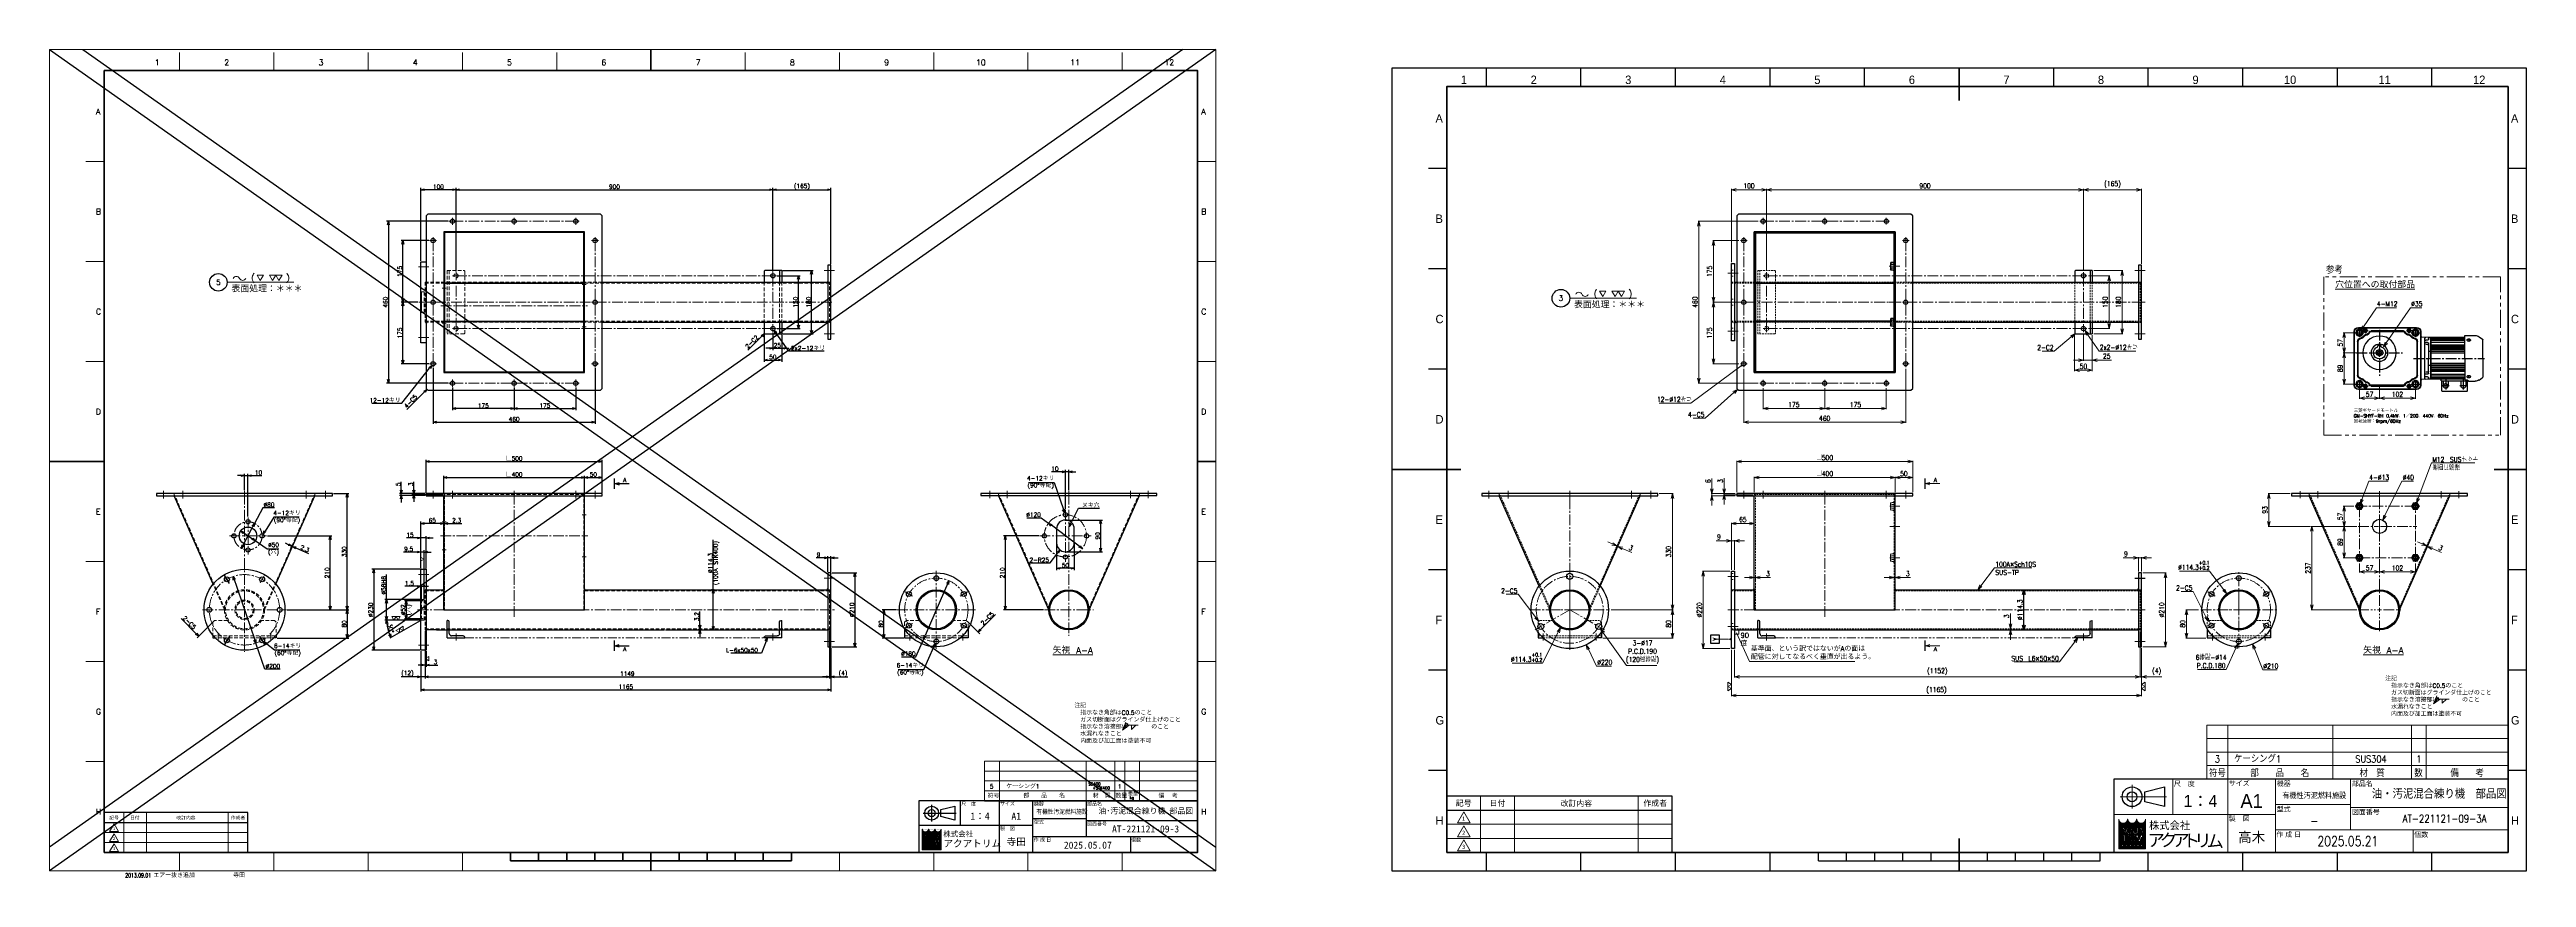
# Model space of a CAD drawing. Header units: millimetres. Extents: x 0 to 7035, y -19 to 2332.
import ezdxf
from ezdxf import colors
from ezdxf.entities.mleader import LeaderData, LeaderLine
from ezdxf.enums import TextEntityAlignment as Align
from ezdxf.math import Vec2, Vec3

# ---------------------------------------------------------------- set-up
doc = ezdxf.new("R2010")
doc.units = ezdxf.units.MM
doc.header["$LTSCALE"] = 1.6
doc.header["$PDMODE"] = 99
doc.header["$PDSIZE"] = 1
for name, pattern in [('CENTER2', [28.575, 19.05, -3.175, 3.175, -3.175]), ('HIDDEN', [9.525, 6.35, -3.175]), ('HIDDEN2', [4.7625, 3.175, -1.5875]), ('PHANTOM2', [31.75, 15.875, -3.175, 3.175, -3.175, 3.175, -3.175])]:
    doc.linetypes.add(name, pattern=pattern)
for name, color, linetype, lineweight in [('01_外形線', 7, 'Continuous', 25), ('02_細線', 5, 'Continuous', 13), ('03_かくれ線', 6, 'HIDDEN2', 13), ('04_HIDDEN', 2, 'HIDDEN', 13), ('04_中心線', 1, 'CENTER2', 9), ('05_CENTER', 4, 'CENTER2', 13), ('06_PHANTOM', 2, 'PHANTOM2', 13), ('07_TEXT', 3, 'Continuous', 13), ('07_寸法線', 3, 'Continuous', 9), ('08_DIM', 3, 'Continuous', 13), ('90_FRAME', 5, 'Continuous', 35), ('99_図枠', 7, 'Continuous', 40)]:
    doc.layers.add(name, color=color, linetype=linetype, lineweight=lineweight)
doc.layers.add('10_DRAFT', color=8, linetype='Continuous', lineweight=0, plot=False)
doc.layers.add('91_BLANK', color=5, linetype='Continuous', lineweight=0, plot=False)
doc.styles.add('KSS_TXT', font='txt.shx', dxfattribs={"bigfont": 'extfont2.shx'})
doc.styles.add('KSS_TXT_L', font='txt.shx', dxfattribs={"height": 12, "bigfont": 'extfont2.shx'})
doc.styles.add('MS_G', font='MS Gothic.ttf')
doc.styles.get("Standard").update_dxf_attribs({"font": 'txt.shx', "bigfont": 'extfont2.shx'})
doc.styles.add('寸法用', font='simplex.shx', dxfattribs={"width": 0.8, "bigfont": '@extfont2.shx'})
doc.styles.add('表題用', font='MS PGothic.ttf')
doc.dimstyles.new('KSS_DIM', dxfattribs={"dimscale": 4, "dimtxt": 3, "dimasz": 2.5, "dimexe": 1.25, "dimexo": 0.625, "dimtad": 1, "dimdsep": 46, "dimtxsty": 'KSS_TXT', "dimblk": 'OPEN30', "dimcen": 0, "dimazin": 2, "dimtfac": 0.75, "dimtmove": 0, "dimatfit": 3, "dimldrblk": 'OPEN30', "dimfxl": 1.25, "dimtolj": 1, "dimarcsym": 0})
doc.dimstyles.new('KSS_DIM$3', dxfattribs={"dimscale": 4, "dimtxt": 3, "dimasz": 2.5, "dimexe": 1.25, "dimexo": 0.625, "dimtad": 1, "dimtih": 1, "dimtoh": 1, "dimdsep": 46, "dimtxsty": 'KSS_TXT', "dimblk": 'OPEN30', "dimcen": 0, "dimazin": 2, "dimtfac": 0.75, "dimtofl": 0, "dimtmove": 0, "dimatfit": 3, "dimldrblk": 'OPEN30', "dimfxl": 1.25, "dimtolj": 1, "dimarcsym": 0})
doc.dimstyles.new('KSS_DIM$4', dxfattribs={"dimscale": 4, "dimtxt": 3, "dimasz": 2.5, "dimexe": 1.25, "dimexo": 0.625, "dimtad": 1, "dimtih": 1, "dimtoh": 1, "dimdsep": 46, "dimtxsty": 'KSS_TXT', "dimblk": 'OPEN30', "dimcen": 0, "dimse1": 1, "dimazin": 2, "dimtfac": 0.75, "dimtofl": 0, "dimtmove": 0, "dimatfit": 3, "dimldrblk": 'OPEN30', "dimfxl": 1.25, "dimtolj": 1, "dimarcsym": 0})
doc.dimstyles.new('機械製図用', dxfattribs={"dimtxt": 3.5, "dimasz": 3.5, "dimexe": 2, "dimexo": 0, "dimgap": 1.2, "dimtad": 1, "dimdsep": 46, "dimtxsty": '寸法用', "dimblk": 'OPEN30', "dimcen": 0, "dimclrd": 256, "dimclre": 256, "dimclrt": 7, "dimazin": 2, "dimtm": 1e-09, "dimtfac": 0.75, "dimtmove": 0, "dimatfit": 3, "dimldrblk": 'OPEN30', "dimfxl": 1, "dimlwd": -1, "dimlwe": -1, "dimarcsym": 0})
doc.dimstyles.new('機械製図用$3', dxfattribs={"dimtxt": 3.5, "dimasz": 3.5, "dimexe": 2, "dimexo": 0, "dimgap": 1.2, "dimtad": 1, "dimtih": 1, "dimtoh": 1, "dimdsep": 46, "dimtxsty": '寸法用', "dimblk": 'OPEN30', "dimcen": 0, "dimsd1": 1, "dimclrd": 256, "dimclre": 256, "dimclrt": 7, "dimazin": 2, "dimtm": 1e-09, "dimtfac": 0.75, "dimtofl": 0, "dimtmove": 0, "dimatfit": 3, "dimldrblk": 'OPEN30', "dimfxl": 1, "dimlwd": -1, "dimlwe": -1, "dimarcsym": 0})

# ---------------------------------------------------------------- blocks, each defined once
blk = doc.blocks.new('Weld-line')
blk.add_line((0, 0), (1, 0))
blk = doc.blocks.new('Weld10-s5')
blk.add_circle((0, 0), 2)
blk = doc.blocks.new('Weld10-a1')
for p, q in [((5, 0), (0, 5)), ((0, 5), (0, 0)), ((0, 0), (5, 0))]:
    blk.add_line(p, q)
at = {"width": 0.9}
blk.add_attdef('S', text='', height=2.8, dxfattribs=at).set_placement((-2, 1), align=Align.RIGHT)
blk.add_attdef('L', (8, 1), '', height=2.8, dxfattribs=at)
blk = doc.blocks.new('_Open30')
at = {"color": 0, "linetype": 'ByBlock', "lineweight": -2}
for p, q in [((-1, 0.27), (0, 0)), ((0, 0), (-1, -0.27)), ((0, 0), (-1, 0))]:
    blk.add_line(p, q, dxfattribs=at)
blk = doc.blocks.new('AM_BALLOON1')
at = {"transparency": 16777216}
blk.add_circle((0, 0), 5, dxfattribs=at)
blk.add_attdef('B_NUMBER', text='', height=3, dxfattribs=at).set_placement((0, 0), align=Align.MIDDLE_CENTER)
blk = doc.blocks.new('_OPEN')
at = {"color": 0, "linetype": 'ByBlock'}
for p, q in [((-1, 0.17), (0, 0)), ((0, 0), (-1, -0.17)), ((0, 0), (-1, 0))]:
    blk.add_line(p, q, dxfattribs=at)
blk = doc.blocks.new('p1ba05')
for centre, start, end in [((-3, 0.3), 24.2276, 155.5758), ((0, 1.6), 204.2276, 335.5758)]:
    blk.add_arc(centre, 1.62, start, end)
blk = doc.blocks.new('p1ba01')
for p, q in [((0, 0), (-1.5, 2.6)), ((-1.5, 2.6), (1.5, 2.6)), ((1.5, 2.6), (0, 0))]:
    blk.add_line(p, q)
blk = doc.blocks.new('p1ba02')
for p, q in [((-1.5, 2.6), (1.5, 2.6)), ((0, 0), (-1.5, 2.6)), ((1.5, 2.6), (0, 0)), ((3, 0), (1.5, 2.6)), ((1.5, 2.6), (4.5, 2.6)), ((4.5, 2.6), (3, 0))]:
    blk.add_line(p, q)
blk = doc.blocks.new('*D142')
at = {"layer": '08_DIM', "color": 0, "lineweight": -2, "transparency": 16777216}
for p, q in [((1119.6, 1073.2), (1119.6, 1121.5)), ((1129.6, 1116.5), (1509.6, 1116.5)), ((1519.6, 1073.2), (1519.6, 1121.5))]:
    blk.add_line(p, q, dxfattribs=at)
at = {"layer": 'Defpoints', "color": 0, "transparency": 16777216}
for p in [(1119.6, 1070.7), (1519.6, 1116.5), (1519.6, 1070.7)]:
    blk.add_point(p, dxfattribs=at)
at = {"layer": '08_DIM', "color": 0, "lineweight": -2, "transparency": 16777216, "xscale": 10, "yscale": 10, "zscale": 10, "rotation": 180}
blk.add_blockref('_Open30', (1119.6, 1116.5), dxfattribs=at)
at = {"layer": '08_DIM', "color": 0, "lineweight": -2, "transparency": 16777216, "xscale": 10, "yscale": 10, "zscale": 10}
blk.add_blockref('_Open30', (1519.6, 1116.5), dxfattribs=at)
at = {"layer": '08_DIM', "color": 0, "transparency": 16777216, "insert": (1319.6, 1125), "char_height": 12, "attachment_point": 5, "style": 'KSS_TXT'}
blk.add_mtext('\\A1;□400', dxfattribs=at)
blk = doc.blocks.new('*D143')
at = {"layer": '08_DIM', "color": 0, "lineweight": -2, "transparency": 16777216}
for p, q in [((1069.6, 1073.2), (1069.6, 1167)), ((1079.6, 1162), (1559.6, 1162)), ((1569.6, 1073.2), (1569.6, 1167))]:
    blk.add_line(p, q, dxfattribs=at)
at = {"layer": 'Defpoints', "color": 0, "transparency": 16777216}
for p in [(1569.6, 1162), (1069.6, 1070.7), (1569.6, 1070.7)]:
    blk.add_point(p, dxfattribs=at)
at = {"layer": '08_DIM', "color": 0, "lineweight": -2, "transparency": 16777216, "xscale": 10, "yscale": 10, "zscale": 10, "rotation": 180}
blk.add_blockref('_Open30', (1069.6, 1162), dxfattribs=at)
at = {"layer": '08_DIM', "color": 0, "lineweight": -2, "transparency": 16777216, "xscale": 10, "yscale": 10, "zscale": 10}
blk.add_blockref('_Open30', (1569.6, 1162), dxfattribs=at)
at = {"layer": '08_DIM', "color": 0, "transparency": 16777216, "insert": (1319.6, 1170.5), "char_height": 12, "attachment_point": 5, "style": 'KSS_TXT'}
blk.add_mtext('\\A1;□500', dxfattribs=at)
blk = doc.blocks.new('*D144')
at = {"layer": '08_DIM', "color": 0, "lineweight": -2, "transparency": 16777216}
for p, q in [((1144.6, 1371.8), (1144.6, 1307.2)), ((1319.6, 1371.8), (1319.6, 1307.2)), ((1309.6, 1312.2), (1154.6, 1312.2))]:
    blk.add_line(p, q, dxfattribs=at)
at = {"layer": 'Defpoints', "color": 0, "transparency": 16777216}
for p in [(1144.6, 1374.3), (1319.6, 1374.3), (1144.6, 1312.2)]:
    blk.add_point(p, dxfattribs=at)
at = {"layer": '08_DIM', "color": 0, "lineweight": -2, "transparency": 16777216, "xscale": 10, "yscale": 10, "zscale": 10, "rotation": 180}
blk.add_blockref('_Open30', (1144.6, 1312.2), dxfattribs=at)
at = {"layer": '08_DIM', "color": 0, "lineweight": -2, "transparency": 16777216, "xscale": 10, "yscale": 10, "zscale": 10}
blk.add_blockref('_Open30', (1319.6, 1312.2), dxfattribs=at)
at = {"layer": '08_DIM', "color": 0, "transparency": 16777216, "insert": (1232.1, 1320.8), "char_height": 12, "attachment_point": 5, "style": 'KSS_TXT'}
blk.add_mtext('\\A1;175', dxfattribs=at)
blk = doc.blocks.new('*D145')
at = {"layer": '08_DIM', "color": 0, "lineweight": -2, "transparency": 16777216}
for p, q in [((1319.6, 1371.8), (1319.6, 1307.2)), ((1494.6, 1371.8), (1494.6, 1307.2)), ((1329.6, 1312.2), (1484.6, 1312.2))]:
    blk.add_line(p, q, dxfattribs=at)
at = {"layer": 'Defpoints', "color": 0, "transparency": 16777216}
for p in [(1319.6, 1374.3), (1494.6, 1374.3), (1494.6, 1312.2)]:
    blk.add_point(p, dxfattribs=at)
at = {"layer": '08_DIM', "color": 0, "lineweight": -2, "transparency": 16777216, "xscale": 10, "yscale": 10, "zscale": 10, "rotation": 180}
blk.add_blockref('_Open30', (1319.6, 1312.2), dxfattribs=at)
at = {"layer": '08_DIM', "color": 0, "lineweight": -2, "transparency": 16777216, "xscale": 10, "yscale": 10, "zscale": 10}
blk.add_blockref('_Open30', (1494.6, 1312.2), dxfattribs=at)
at = {"layer": '08_DIM', "color": 0, "transparency": 16777216, "insert": (1407.1, 1320.8), "char_height": 12, "attachment_point": 5, "style": 'KSS_TXT'}
blk.add_mtext('\\A1;175', dxfattribs=at)
blk = doc.blocks.new('*D146')
at = {"layer": '08_DIM', "color": 0, "lineweight": -2, "transparency": 16777216}
for p, q in [((1089.6, 1426.8), (1089.6, 1268.4)), ((1549.6, 1426.8), (1549.6, 1268.4)), ((1099.6, 1273.4), (1539.6, 1273.4))]:
    blk.add_line(p, q, dxfattribs=at)
at = {"layer": 'Defpoints', "color": 0, "transparency": 16777216}
for p in [(1089.6, 1429.3), (1549.6, 1429.3), (1549.6, 1273.4)]:
    blk.add_point(p, dxfattribs=at)
at = {"layer": '08_DIM', "color": 0, "lineweight": -2, "transparency": 16777216, "xscale": 10, "yscale": 10, "zscale": 10, "rotation": 180}
blk.add_blockref('_Open30', (1089.6, 1273.4), dxfattribs=at)
at = {"layer": '08_DIM', "color": 0, "lineweight": -2, "transparency": 16777216, "xscale": 10, "yscale": 10, "zscale": 10}
blk.add_blockref('_Open30', (1549.6, 1273.4), dxfattribs=at)
at = {"layer": '08_DIM', "color": 0, "transparency": 16777216, "insert": (1319.6, 1281.9), "char_height": 12, "attachment_point": 5, "style": 'KSS_TXT'}
blk.add_mtext('\\A1;460', dxfattribs=at)
blk = doc.blocks.new('*D147')
at = {"layer": '08_DIM', "color": 0, "lineweight": -2, "transparency": 16777216}
for p, q in [((1046.5, 1614.3), (998.3, 1614.3)), ((1003.3, 1449.3), (1003.3, 1604.3)), ((1077.1, 1439.3), (998.3, 1439.3))]:
    blk.add_line(p, q, dxfattribs=at)
at = {"layer": 'Defpoints', "color": 0, "transparency": 16777216}
for p in [(1003.3, 1614.3), (1049, 1614.3), (1079.6, 1439.3)]:
    blk.add_point(p, dxfattribs=at)
at = {"layer": '08_DIM', "color": 0, "lineweight": -2, "transparency": 16777216, "xscale": 10, "yscale": 10, "zscale": 10}
for p, rotation in [((1003.3, 1614.3), 90), ((1003.3, 1439.3), 270)]:
    blk.add_blockref('_Open30', p, dxfattribs=dict(at, rotation=rotation))
at = {"layer": '08_DIM', "color": 0, "transparency": 16777216, "insert": (994.8, 1526.8), "char_height": 12, "attachment_point": 5, "rotation": 90, "style": 'KSS_TXT'}
blk.add_mtext('\\A1;175', dxfattribs=at)
blk = doc.blocks.new('*D148')
at = {"layer": '08_DIM', "color": 0, "lineweight": -2, "transparency": 16777216}
for p, q in [((1077.1, 1789.3), (998.3, 1789.3)), ((1003.3, 1624.3), (1003.3, 1779.3)), ((1046.5, 1614.3), (998.3, 1614.3))]:
    blk.add_line(p, q, dxfattribs=at)
at = {"layer": 'Defpoints', "color": 0, "transparency": 16777216}
for p in [(1003.3, 1789.3), (1079.6, 1789.3), (1049, 1614.3)]:
    blk.add_point(p, dxfattribs=at)
at = {"layer": '08_DIM', "color": 0, "lineweight": -2, "transparency": 16777216, "xscale": 10, "yscale": 10, "zscale": 10}
for p, rotation in [((1003.3, 1789.3), 90), ((1003.3, 1614.3), 270)]:
    blk.add_blockref('_Open30', p, dxfattribs=dict(at, rotation=rotation))
at = {"layer": '08_DIM', "color": 0, "transparency": 16777216, "insert": (994.8, 1701.8), "char_height": 12, "attachment_point": 5, "rotation": 90, "style": 'KSS_TXT'}
blk.add_mtext('\\A1;175', dxfattribs=at)
blk = doc.blocks.new('*D149')
at = {"layer": '08_DIM', "color": 0, "lineweight": -2, "transparency": 16777216}
for p, q in [((1132.1, 1844.3), (957.4, 1844.3)), ((962.4, 1834.3), (962.4, 1394.3)), ((1132.1, 1384.3), (957.4, 1384.3))]:
    blk.add_line(p, q, dxfattribs=at)
at = {"layer": 'Defpoints', "color": 0, "transparency": 16777216}
for p in [(1134.6, 1844.3), (962.4, 1384.3), (1134.6, 1384.3)]:
    blk.add_point(p, dxfattribs=at)
at = {"layer": '08_DIM', "color": 0, "lineweight": -2, "transparency": 16777216, "xscale": 10, "yscale": 10, "zscale": 10}
for p, rotation in [((962.4, 1844.3), 90), ((962.4, 1384.3), 270)]:
    blk.add_blockref('_Open30', p, dxfattribs=dict(at, rotation=rotation))
at = {"layer": '08_DIM', "color": 0, "transparency": 16777216, "insert": (953.9, 1614.3), "char_height": 12, "attachment_point": 5, "rotation": 90, "style": 'KSS_TXT'}
blk.add_mtext('\\A1;460', dxfattribs=at)
blk = doc.blocks.new('*D150')
at = {"layer": '08_DIM', "color": 0, "lineweight": -2, "transparency": 16777216}
for p, q in [((2067.1, 1689.3), (2132.3, 1689.3)), ((2127.3, 1549.3), (2127.3, 1679.3)), ((2067.1, 1539.3), (2132.3, 1539.3))]:
    blk.add_line(p, q, dxfattribs=at)
at = {"layer": 'Defpoints', "color": 0, "transparency": 16777216}
for p in [(2064.6, 1689.3), (2127.3, 1689.3), (2064.6, 1539.3)]:
    blk.add_point(p, dxfattribs=at)
at = {"layer": '08_DIM', "color": 0, "lineweight": -2, "transparency": 16777216, "xscale": 10, "yscale": 10, "zscale": 10}
for p, rotation in [((2127.3, 1689.3), 90), ((2127.3, 1539.3), 270)]:
    blk.add_blockref('_Open30', p, dxfattribs=dict(at, rotation=rotation))
at = {"layer": '08_DIM', "color": 0, "transparency": 16777216, "insert": (2118.8, 1614.3), "char_height": 12, "attachment_point": 5, "rotation": 90, "style": 'KSS_TXT'}
blk.add_mtext('\\A1;150', dxfattribs=at)
blk = doc.blocks.new('*D151')
at = {"layer": '08_DIM', "color": 0, "lineweight": -2, "transparency": 16777216}
for p, q in [((1154.6, 1701.8), (1154.6, 1938.7)), ((1164.6, 1933.7), (2044.6, 1933.7)), ((2054.6, 1701.8), (2054.6, 1938.7))]:
    blk.add_line(p, q, dxfattribs=at)
at = {"layer": 'Defpoints', "color": 0, "transparency": 16777216}
for p in [(2054.6, 1933.7), (1154.6, 1699.3), (2054.6, 1699.3)]:
    blk.add_point(p, dxfattribs=at)
at = {"layer": '08_DIM', "color": 0, "lineweight": -2, "transparency": 16777216, "xscale": 10, "yscale": 10, "zscale": 10, "rotation": 180}
blk.add_blockref('_Open30', (1154.6, 1933.7), dxfattribs=at)
at = {"layer": '08_DIM', "color": 0, "lineweight": -2, "transparency": 16777216, "xscale": 10, "yscale": 10, "zscale": 10}
blk.add_blockref('_Open30', (2054.6, 1933.7), dxfattribs=at)
at = {"layer": '08_DIM', "color": 0, "transparency": 16777216, "insert": (1604.6, 1942.2), "char_height": 12, "attachment_point": 5, "style": 'KSS_TXT'}
blk.add_mtext('\\A1;900', dxfattribs=at)
blk = doc.blocks.new('*D152')
at = {"layer": '08_DIM', "color": 0, "lineweight": -2, "transparency": 16777216}
for p, q in [((1054.6, 1731.8), (1054.6, 1938.7)), ((1144.6, 1933.7), (1064.6, 1933.7)), ((1154.6, 1701.8), (1154.6, 1938.7))]:
    blk.add_line(p, q, dxfattribs=at)
at = {"layer": 'Defpoints', "color": 0, "transparency": 16777216}
for p in [(1054.6, 1933.7), (1054.6, 1729.3), (1154.6, 1699.3)]:
    blk.add_point(p, dxfattribs=at)
at = {"layer": '08_DIM', "color": 0, "lineweight": -2, "transparency": 16777216, "xscale": 10, "yscale": 10, "zscale": 10, "rotation": 180}
blk.add_blockref('_Open30', (1054.6, 1933.7), dxfattribs=at)
at = {"layer": '08_DIM', "color": 0, "lineweight": -2, "transparency": 16777216, "xscale": 10, "yscale": 10, "zscale": 10}
blk.add_blockref('_Open30', (1154.6, 1933.7), dxfattribs=at)
at = {"layer": '08_DIM', "color": 0, "transparency": 16777216, "insert": (1104.6, 1942.2), "char_height": 12, "attachment_point": 5, "style": 'KSS_TXT'}
blk.add_mtext('\\A1;100', dxfattribs=at)
blk = doc.blocks.new('*D153')
at = {"layer": '08_DIM', "color": 0, "lineweight": -2, "transparency": 16777216}
for p, q in [((2054.6, 1701.8), (2054.6, 1938.7)), ((2064.6, 1933.7), (2209.6, 1933.7)), ((2219.6, 1721.8), (2219.6, 1938.7))]:
    blk.add_line(p, q, dxfattribs=at)
at = {"layer": 'Defpoints', "color": 0, "transparency": 16777216}
for p in [(2219.6, 1933.7), (2054.6, 1699.3), (2219.6, 1719.3)]:
    blk.add_point(p, dxfattribs=at)
at = {"layer": '08_DIM', "color": 0, "lineweight": -2, "transparency": 16777216, "xscale": 10, "yscale": 10, "zscale": 10, "rotation": 180}
blk.add_blockref('_Open30', (2054.6, 1933.7), dxfattribs=at)
at = {"layer": '08_DIM', "color": 0, "lineweight": -2, "transparency": 16777216, "xscale": 10, "yscale": 10, "zscale": 10}
blk.add_blockref('_Open30', (2219.6, 1933.7), dxfattribs=at)
at = {"layer": '08_DIM', "color": 0, "transparency": 16777216, "insert": (2137.1, 1942.2), "char_height": 12, "attachment_point": 5, "style": 'KSS_TXT'}
blk.add_mtext('\\A1;(165)', dxfattribs=at)
blk = doc.blocks.new('*D154')
at = {"layer": '08_DIM', "color": 0, "lineweight": -2, "transparency": 16777216}
for p, q in [((957.4, 769.7), (957.4, 840.8)), ((1053.6, 769.7), (952.4, 769.7)), ((1053.6, 711.7), (952.4, 711.7)), ((957.4, 721.7), (957.4, 759.7))]:
    blk.add_line(p, q, dxfattribs=at)
at = {"layer": 'Defpoints', "color": 0, "transparency": 16777216}
for p in [(957.4, 769.7), (1056.1, 769.7), (1056.1, 711.7)]:
    blk.add_point(p, dxfattribs=at)
at = {"layer": '08_DIM', "color": 0, "lineweight": -2, "transparency": 16777216, "xscale": 10, "yscale": 10, "zscale": 10}
for p, rotation in [((957.4, 769.7), 90), ((957.4, 711.7), 270)]:
    blk.add_blockref('_Open30', p, dxfattribs=dict(at, rotation=rotation))
at = {"layer": '08_DIM', "color": 0, "transparency": 16777216, "insert": (948.8, 810.3), "char_height": 12, "attachment_point": 5, "rotation": 90, "style": 'KSS_TXT'}
blk.add_mtext('\\A1;%%C58H8', dxfattribs=at)
blk = doc.blocks.new('*D155')
at = {"layer": '08_DIM', "color": 0, "lineweight": -2, "transparency": 16777216}
for p, q in [((1061.6, 766.7), (1007.8, 766.7)), ((1061.6, 714.7), (1007.8, 714.7)), ((1012.8, 756.7), (1012.8, 724.7))]:
    blk.add_line(p, q, dxfattribs=at)
at = {"layer": 'Defpoints', "color": 0, "transparency": 16777216}
for p in [(1012.8, 714.7), (1064.1, 766.7), (1064.1, 714.7)]:
    blk.add_point(p, dxfattribs=at)
at = {"layer": '08_DIM', "color": 0, "lineweight": -2, "transparency": 16777216, "xscale": 10, "yscale": 10, "zscale": 10}
for p, rotation in [((1012.8, 766.7), 90), ((1012.8, 714.7), 270)]:
    blk.add_blockref('_Open30', p, dxfattribs=dict(at, rotation=rotation))
at = {"layer": '08_DIM', "color": 0, "transparency": 16777216, "char_height": 12, "attachment_point": 5, "rotation": 90, "style": 'KSS_TXT'}
for s, insert in [('\\A1;%%C52', (1004.3, 740.7)), ('\\A1;(穴)', (1021.3, 740.7))]:
    blk.add_mtext(s, dxfattribs=dict(at, insert=insert))
blk = doc.blocks.new('*D156')
at = {"layer": '08_DIM', "color": 0, "lineweight": -2, "transparency": 16777216}
for p, q in [((1052.1, 855.7), (915.7, 855.7)), ((920.7, 845.7), (920.7, 635.7)), ((1052.1, 625.7), (915.7, 625.7))]:
    blk.add_line(p, q, dxfattribs=at)
at = {"layer": 'Defpoints', "color": 0, "transparency": 16777216}
for p in [(1054.6, 855.7), (920.7, 625.7), (1054.6, 625.7)]:
    blk.add_point(p, dxfattribs=at)
at = {"layer": '08_DIM', "color": 0, "lineweight": -2, "transparency": 16777216, "xscale": 10, "yscale": 10, "zscale": 10}
for p, rotation in [((920.7, 855.7), 90), ((920.7, 625.7), 270)]:
    blk.add_blockref('_Open30', p, dxfattribs=dict(at, rotation=rotation))
at = {"layer": '08_DIM', "color": 0, "transparency": 16777216, "insert": (912.2, 740.7), "char_height": 12, "attachment_point": 5, "rotation": 90, "style": 'KSS_TXT'}
blk.add_mtext('\\A1;%%C230', dxfattribs=at)
blk = doc.blocks.new('*D157')
at = {"layer": '08_DIM', "color": 0, "lineweight": -2, "transparency": 16777216}
for p, q in [((1066.6, 681.1), (1066.6, 545.7)), ((2215.6, 681.1), (2215.6, 545.7)), ((1076.6, 550.7), (2205.6, 550.7))]:
    blk.add_line(p, q, dxfattribs=at)
at = {"layer": 'Defpoints', "color": 0, "transparency": 16777216}
for p in [(1066.6, 683.6), (2215.6, 683.6), (2215.6, 550.7)]:
    blk.add_point(p, dxfattribs=at)
at = {"layer": '08_DIM', "color": 0, "lineweight": -2, "transparency": 16777216, "xscale": 10, "yscale": 10, "zscale": 10, "rotation": 180}
blk.add_blockref('_Open30', (1066.6, 550.7), dxfattribs=at)
at = {"layer": '08_DIM', "color": 0, "lineweight": -2, "transparency": 16777216, "xscale": 10, "yscale": 10, "zscale": 10}
blk.add_blockref('_Open30', (2215.6, 550.7), dxfattribs=at)
at = {"layer": '08_DIM', "color": 0, "transparency": 16777216, "insert": (1641.1, 559.2), "char_height": 12, "attachment_point": 5, "style": 'KSS_TXT'}
blk.add_mtext('\\A1;1149', dxfattribs=at)
blk = doc.blocks.new('*D158')
at = {"layer": '08_DIM', "color": 0, "lineweight": -2, "transparency": 16777216}
for p, q in [((1044.6, 944.7), (1013.6, 944.7)), ((1054.6, 858.2), (1054.6, 949.7)), ((1069.6, 944.7), (1054.6, 944.7)), ((1069.6, 858.2), (1069.6, 949.7)), ((1079.6, 944.7), (1089.6, 944.7))]:
    blk.add_line(p, q, dxfattribs=at)
at = {"layer": 'Defpoints', "color": 0, "transparency": 16777216}
for p in [(1054.6, 944.7), (1054.6, 855.7), (1069.6, 855.7)]:
    blk.add_point(p, dxfattribs=at)
at = {"layer": '08_DIM', "color": 0, "lineweight": -2, "transparency": 16777216, "xscale": 10, "yscale": 10, "zscale": 10}
blk.add_blockref('_Open30', (1054.6, 944.7), dxfattribs=at)
at = {"layer": '08_DIM', "color": 0, "lineweight": -2, "transparency": 16777216, "xscale": 10, "yscale": 10, "zscale": 10, "rotation": 180}
blk.add_blockref('_Open30', (1069.6, 944.7), dxfattribs=at)
at = {"layer": '08_DIM', "color": 0, "transparency": 16777216, "insert": (1024.1, 953.2), "char_height": 12, "attachment_point": 5, "style": 'KSS_TXT'}
blk.add_mtext('\\A1;15', dxfattribs=at)
blk = doc.blocks.new('*D159')
at = {"layer": '08_DIM', "color": 0, "lineweight": -2, "transparency": 16777216}
for p, q in [((1066.6, 681.1), (1066.6, 545.7)), ((1054.6, 623.2), (1054.6, 545.7)), ((1044.6, 550.7), (998.6, 550.7)), ((1066.6, 550.7), (1054.6, 550.7)), ((1076.6, 550.7), (1086.6, 550.7))]:
    blk.add_line(p, q, dxfattribs=at)
at = {"layer": 'Defpoints', "color": 0, "transparency": 16777216}
for p in [(1066.6, 683.6), (1054.6, 625.7), (1054.6, 550.7)]:
    blk.add_point(p, dxfattribs=at)
at = {"layer": '08_DIM', "color": 0, "lineweight": -2, "transparency": 16777216, "xscale": 10, "yscale": 10, "zscale": 10}
blk.add_blockref('_Open30', (1054.6, 550.7), dxfattribs=at)
at = {"layer": '08_DIM', "color": 0, "lineweight": -2, "transparency": 16777216, "xscale": 10, "yscale": 10, "zscale": 10, "rotation": 180}
blk.add_blockref('_Open30', (1066.6, 550.7), dxfattribs=at)
at = {"layer": '08_DIM', "color": 0, "transparency": 16777216, "insert": (1016.6, 559.2), "char_height": 12, "attachment_point": 5, "style": 'KSS_TXT'}
blk.add_mtext('\\A1;(12)', dxfattribs=at)
blk = doc.blocks.new('*D160')
at = {"layer": '08_DIM', "color": 0, "lineweight": -2, "transparency": 16777216}
for p, q in [((1044.6, 904.8), (1005.6, 904.8)), ((1054.6, 858.2), (1054.6, 909.8)), ((1064.1, 904.8), (1054.6, 904.8)), ((1064.1, 772.2), (1064.1, 909.8)), ((1074.1, 904.8), (1084.1, 904.8))]:
    blk.add_line(p, q, dxfattribs=at)
at = {"layer": 'Defpoints', "color": 0, "transparency": 16777216}
for p in [(1054.6, 904.8), (1054.6, 855.7), (1064.1, 769.7)]:
    blk.add_point(p, dxfattribs=at)
at = {"layer": '08_DIM', "color": 0, "lineweight": -2, "transparency": 16777216, "xscale": 10, "yscale": 10, "zscale": 10}
blk.add_blockref('_Open30', (1054.6, 904.8), dxfattribs=at)
at = {"layer": '08_DIM', "color": 0, "lineweight": -2, "transparency": 16777216, "xscale": 10, "yscale": 10, "zscale": 10, "rotation": 180}
blk.add_blockref('_Open30', (1064.1, 904.8), dxfattribs=at)
at = {"layer": '08_DIM', "color": 0, "transparency": 16777216, "insert": (1020.1, 913.3), "char_height": 12, "attachment_point": 5, "style": 'KSS_TXT'}
blk.add_mtext('\\A1;9.5', dxfattribs=at)
blk = doc.blocks.new('*D161')
at = {"layer": '08_DIM', "color": 0, "lineweight": -2, "transparency": 16777216}
for p, q in [((1044.6, 807.5), (1009.6, 807.5)), ((1054.6, 773.1), (1054.6, 812.5)), ((1056.1, 807.5), (1054.6, 807.5)), ((1056.1, 772.2), (1056.1, 812.5)), ((1066.1, 807.5), (1076.1, 807.5))]:
    blk.add_line(p, q, dxfattribs=at)
at = {"layer": 'Defpoints', "color": 0, "transparency": 16777216}
for p in [(1054.6, 807.5), (1054.6, 770.6), (1056.1, 769.7)]:
    blk.add_point(p, dxfattribs=at)
at = {"layer": '08_DIM', "color": 0, "lineweight": -2, "transparency": 16777216, "xscale": 10, "yscale": 10, "zscale": 10}
blk.add_blockref('_Open30', (1054.6, 807.5), dxfattribs=at)
at = {"layer": '08_DIM', "color": 0, "lineweight": -2, "transparency": 16777216, "xscale": 10, "yscale": 10, "zscale": 10, "rotation": 180}
blk.add_blockref('_Open30', (1056.1, 807.5), dxfattribs=at)
at = {"layer": '08_DIM', "color": 0, "transparency": 16777216, "insert": (1022.1, 816), "char_height": 12, "attachment_point": 5, "style": 'KSS_TXT'}
blk.add_mtext('\\A1;1.5', dxfattribs=at)
blk = doc.blocks.new('*D162')
at = {"layer": '08_DIM', "color": 0, "lineweight": -2, "transparency": 16777216}
for p, q in [((2219.6, 633.2), (2219.6, 508.7)), ((1054.6, 623.2), (1054.6, 508.7)), ((1064.6, 513.7), (2209.6, 513.7))]:
    blk.add_line(p, q, dxfattribs=at)
at = {"layer": 'Defpoints', "color": 0, "transparency": 16777216}
for p in [(2219.6, 635.7), (1054.6, 625.7), (2219.6, 513.7)]:
    blk.add_point(p, dxfattribs=at)
at = {"layer": '08_DIM', "color": 0, "lineweight": -2, "transparency": 16777216, "xscale": 10, "yscale": 10, "zscale": 10, "rotation": 180}
blk.add_blockref('_Open30', (1054.6, 513.7), dxfattribs=at)
at = {"layer": '08_DIM', "color": 0, "lineweight": -2, "transparency": 16777216, "xscale": 10, "yscale": 10, "zscale": 10}
blk.add_blockref('_Open30', (2219.6, 513.7), dxfattribs=at)
at = {"layer": '08_DIM', "color": 0, "transparency": 16777216, "insert": (1637.1, 522.2), "char_height": 12, "attachment_point": 5, "style": 'KSS_TXT'}
blk.add_mtext('\\A1;1165', dxfattribs=at)
blk = doc.blocks.new('*D163')
at = {"layer": '08_DIM', "color": 0, "lineweight": -2, "transparency": 16777216}
for p, q in [((2215.6, 681.1), (2215.6, 545.7)), ((2219.6, 633.2), (2219.6, 545.7)), ((2205.6, 550.7), (2195.6, 550.7)), ((2215.6, 550.7), (2219.6, 550.7)), ((2229.6, 550.7), (2267.6, 550.7))]:
    blk.add_line(p, q, dxfattribs=at)
at = {"layer": 'Defpoints', "color": 0, "transparency": 16777216}
for p in [(2215.6, 683.6), (2219.6, 635.7), (2219.6, 550.7)]:
    blk.add_point(p, dxfattribs=at)
at = {"layer": '08_DIM', "color": 0, "lineweight": -2, "transparency": 16777216, "xscale": 10, "yscale": 10, "zscale": 10}
blk.add_blockref('_Open30', (2215.6, 550.7), dxfattribs=at)
at = {"layer": '08_DIM', "color": 0, "lineweight": -2, "transparency": 16777216, "xscale": 10, "yscale": 10, "zscale": 10, "rotation": 180}
blk.add_blockref('_Open30', (2219.6, 550.7), dxfattribs=at)
at = {"layer": '08_DIM', "color": 0, "transparency": 16777216, "insert": (2253.6, 559.2), "char_height": 12, "attachment_point": 5, "style": 'KSS_TXT'}
blk.add_mtext('\\A1;(4)', dxfattribs=at)
blk = doc.blocks.new('*D164')
at = {"layer": '08_DIM', "color": 0, "lineweight": -2, "transparency": 16777216}
for p, q in [((2200.6, 888.4), (2177.6, 888.4)), ((2210.6, 848.2), (2210.6, 893.4)), ((2219.6, 888.4), (2210.6, 888.4)), ((2219.6, 848.2), (2219.6, 893.4)), ((2229.6, 888.4), (2239.6, 888.4))]:
    blk.add_line(p, q, dxfattribs=at)
at = {"layer": 'Defpoints', "color": 0, "transparency": 16777216}
for p in [(2210.6, 888.4), (2210.6, 845.7), (2219.6, 845.7)]:
    blk.add_point(p, dxfattribs=at)
at = {"layer": '08_DIM', "color": 0, "lineweight": -2, "transparency": 16777216, "xscale": 10, "yscale": 10, "zscale": 10}
blk.add_blockref('_Open30', (2210.6, 888.4), dxfattribs=at)
at = {"layer": '08_DIM', "color": 0, "lineweight": -2, "transparency": 16777216, "xscale": 10, "yscale": 10, "zscale": 10, "rotation": 180}
blk.add_blockref('_Open30', (2219.6, 888.4), dxfattribs=at)
at = {"layer": '08_DIM', "color": 0, "transparency": 16777216, "insert": (2184.1, 896.9), "char_height": 12, "attachment_point": 5, "style": 'KSS_TXT'}
blk.add_mtext('\\A1;9', dxfattribs=at)
blk = doc.blocks.new('*D165')
at = {"layer": '08_DIM', "color": 0, "lineweight": -2, "transparency": 16777216}
for p, q in [((2222.1, 845.7), (2292.6, 845.7)), ((2287.6, 835.7), (2287.6, 645.7)), ((2222.1, 635.7), (2292.6, 635.7))]:
    blk.add_line(p, q, dxfattribs=at)
at = {"layer": 'Defpoints', "color": 0, "transparency": 16777216}
for p in [(2219.6, 845.7), (2219.6, 635.7), (2287.6, 635.7)]:
    blk.add_point(p, dxfattribs=at)
at = {"layer": '08_DIM', "color": 0, "lineweight": -2, "transparency": 16777216, "xscale": 10, "yscale": 10, "zscale": 10}
for p, rotation in [((2287.6, 845.7), 90), ((2287.6, 635.7), 270)]:
    blk.add_blockref('_Open30', p, dxfattribs=dict(at, rotation=rotation))
at = {"layer": '08_DIM', "color": 0, "transparency": 16777216, "insert": (2279.1, 740.7), "char_height": 12, "attachment_point": 5, "rotation": 90, "style": 'KSS_TXT'}
blk.add_mtext('\\A1;%%C210', dxfattribs=at)
blk = doc.blocks.new('*D166')
at = {"layer": '08_DIM', "color": 0, "lineweight": -2, "transparency": 16777216}
for p, q in [((1885.3, 797.9), (1885.3, 939.1)), ((1887.8, 797.9), (1880.3, 797.9)), ((1885.3, 693.6), (1885.3, 787.9)), ((1887.8, 683.6), (1880.3, 683.6))]:
    blk.add_line(p, q, dxfattribs=at)
at = {"layer": 'Defpoints', "color": 0, "transparency": 16777216}
for p in [(1885.3, 797.9), (1890.3, 797.9), (1890.3, 683.6)]:
    blk.add_point(p, dxfattribs=at)
at = {"layer": '08_DIM', "color": 0, "lineweight": -2, "transparency": 16777216, "xscale": 10, "yscale": 10, "zscale": 10}
for p, rotation in [((1885.3, 797.9), 90), ((1885.3, 683.6), 270)]:
    blk.add_blockref('_Open30', p, dxfattribs=dict(at, rotation=rotation))
at = {"layer": '08_DIM', "color": 0, "transparency": 16777216, "char_height": 12, "attachment_point": 5, "rotation": 90, "style": 'KSS_TXT'}
for s, insert in [('\\A1;(100A STK400)', (1893.8, 873.5)), ('\\A1;%%C114.3', (1876.8, 873.5))]:
    blk.add_mtext(s, dxfattribs=dict(at, insert=insert))
blk = doc.blocks.new('*D167')
at = {"layer": '08_DIM', "color": 0, "lineweight": -2, "transparency": 16777216}
for p, q in [((1846.8, 696.8), (1846.8, 735.8)), ((1845.7, 683.6), (1841.8, 683.6)), ((1846.7, 686.8), (1851.8, 686.8)), ((1846.8, 683.6), (1846.8, 686.8)), ((1846.8, 673.6), (1846.8, 663.6))]:
    blk.add_line(p, q, dxfattribs=at)
at = {"layer": 'Defpoints', "color": 0, "transparency": 16777216}
for p in [(1844.2, 686.8), (1846.8, 686.8), (1848.2, 683.6)]:
    blk.add_point(p, dxfattribs=at)
at = {"layer": '08_DIM', "color": 0, "lineweight": -2, "transparency": 16777216, "xscale": 10, "yscale": 10, "zscale": 10}
for p, rotation in [((1846.8, 686.8), 270), ((1846.8, 683.6), 90)]:
    blk.add_blockref('_Open30', p, dxfattribs=dict(at, rotation=rotation))
at = {"layer": '08_DIM', "color": 0, "transparency": 16777216, "insert": (1838.3, 721.3), "char_height": 12, "attachment_point": 5, "rotation": 90, "style": 'KSS_TXT'}
blk.add_mtext('\\A1;3.2', dxfattribs=at)
blk = doc.blocks.new('*D168')
at = {"layer": '08_DIM', "color": 0, "lineweight": -2, "transparency": 16777216}
for p, q in [((1053.6, 711.7), (952.4, 711.7)), ((1052.4, 709.6), (966.2, 659.9))]:
    blk.add_line(p, q, dxfattribs=at)
blk.add_arc((1056.1, 711.7), 98.7, 185.8074, 204.1926, dxfattribs=at)
at = {"layer": 'Defpoints', "color": 0, "transparency": 16777216}
for p in [(1054.6, 710.9), (1056.1, 711.7), (1056.1, 711.7), (1064.1, 711.7), (958.9, 694.6)]:
    blk.add_point(p, dxfattribs=at)
at = {"layer": '08_DIM', "color": 0, "lineweight": -2, "transparency": 16777216, "xscale": 10, "yscale": 10, "zscale": 10}
for p, rotation in [((957.4, 711.7), 92.90369885379721), ((970.6, 662.4), 297.0963011461938)]:
    blk.add_blockref('_Open30', p, dxfattribs=dict(at, rotation=rotation))
at = {"layer": '08_DIM', "color": 0, "transparency": 16777216, "insert": (968.9, 688.4), "char_height": 12, "attachment_point": 5, "rotation": 285, "style": 'KSS_TXT'}
blk.add_mtext('\\A1;30%%d', dxfattribs=at)
blk = doc.blocks.new('*D169')
at = {"layer": '08_DIM', "color": 0, "lineweight": -2, "transparency": 16777216}
for p, q in [((1000.6, 1327.1), (1079.6, 1426.7)), ((915.5, 1327.1), (1000.6, 1327.1))]:
    blk.add_line(p, q, dxfattribs=at)
at = {"layer": 'Defpoints', "color": 0, "transparency": 16777216}
for p in [(1085.8, 1434.6), (1093.3, 1444)]:
    blk.add_point(p, dxfattribs=at)
at = {"layer": '08_DIM', "color": 0, "lineweight": -2, "transparency": 16777216, "xscale": 10, "yscale": 10, "zscale": 10, "rotation": 51.57833287904876}
blk.add_blockref('_Open30', (1085.8, 1434.6), dxfattribs=at)
at = {"layer": '08_DIM', "color": 0, "transparency": 16777216, "insert": (953.3, 1335.6), "char_height": 12, "attachment_point": 5, "style": 'KSS_TXT'}
blk.add_mtext('\\A1;12-12キリ', dxfattribs=at)
blk = doc.blocks.new('*D170')
at = {"layer": '08_DIM', "color": 0, "lineweight": -2, "transparency": 16777216}
blk.add_line((1065, 1359.7), (1014.5, 1309.2), dxfattribs=at)
at = {"layer": 'Defpoints', "color": 0, "transparency": 16777216}
for p in [(1072.1, 1366.8), (991.5, 1286.2), (991.5, 1286.2)]:
    blk.add_point(p, dxfattribs=at)
at = {"layer": '08_DIM', "color": 0, "lineweight": -2, "transparency": 16777216, "xscale": 10, "yscale": 10, "zscale": 10, "rotation": 44.99999999999992}
blk.add_blockref('_Open30', (1072.1, 1366.8), dxfattribs=at)
at = {"layer": '08_DIM', "color": 0, "transparency": 16777216, "insert": (1025.8, 1332.5), "char_height": 12, "attachment_point": 5, "rotation": 45, "style": 'KSS_TXT'}
blk.add_mtext('\\A1;4-C5', dxfattribs=at)
blk = doc.blocks.new('*D171')
at = {"layer": '08_DIM', "color": 0, "lineweight": -2, "transparency": 16777216}
blk.add_line((2023.5, 1518.2), (1983.6, 1478.3), dxfattribs=at)
at = {"layer": 'Defpoints', "color": 0, "transparency": 16777216}
for p in [(2030.6, 1525.3), (1939.9, 1434.6), (1939.9, 1434.6)]:
    blk.add_point(p, dxfattribs=at)
at = {"layer": '08_DIM', "color": 0, "lineweight": -2, "transparency": 16777216, "xscale": 10, "yscale": 10, "zscale": 10, "rotation": 44.99999999998671}
blk.add_blockref('_Open30', (2030.6, 1525.3), dxfattribs=at)
at = {"layer": '08_DIM', "color": 0, "transparency": 16777216, "insert": (1994.9, 1501.7), "char_height": 12, "attachment_point": 5, "rotation": 45, "style": 'KSS_TXT'}
blk.add_mtext('\\A1;2-C2', dxfattribs=at)
blk = doc.blocks.new('*D172')
at = {"layer": '08_DIM', "color": 0, "lineweight": -2, "transparency": 16777216}
for p, q in [((2082.1, 1704.3), (2169.4, 1704.3)), ((2164.4, 1534.3), (2164.4, 1694.3)), ((2082.1, 1524.3), (2169.4, 1524.3))]:
    blk.add_line(p, q, dxfattribs=at)
at = {"layer": 'Defpoints', "color": 0, "transparency": 16777216}
for p in [(2079.6, 1704.3), (2164.4, 1704.3), (2079.6, 1524.3)]:
    blk.add_point(p, dxfattribs=at)
at = {"layer": '08_DIM', "color": 0, "lineweight": -2, "transparency": 16777216, "xscale": 10, "yscale": 10, "zscale": 10}
for p, rotation in [((2164.4, 1704.3), 90), ((2164.4, 1524.3), 270)]:
    blk.add_blockref('_Open30', p, dxfattribs=dict(at, rotation=rotation))
at = {"layer": '08_DIM', "color": 0, "transparency": 16777216, "insert": (2155.9, 1614.3), "char_height": 12, "attachment_point": 5, "rotation": 90, "style": 'KSS_TXT'}
blk.add_mtext('\\A1;180', dxfattribs=at)
blk = doc.blocks.new('*D173')
at = {"layer": '08_DIM', "color": 0, "lineweight": -2, "transparency": 16777216}
for p, q in [((521.2, 835.3), (583.1, 655.6)), ((611.7, 572.3), (586.3, 646.2)), ((654.7, 572.3), (611.7, 572.3))]:
    blk.add_line(p, q, dxfattribs=at)
at = {"layer": 'Defpoints', "color": 0, "transparency": 16777216}
for p in [(521.2, 835.3), (586.3, 646.2)]:
    blk.add_point(p, dxfattribs=at)
at = {"layer": '08_DIM', "color": 0, "lineweight": -2, "transparency": 16777216, "xscale": 10, "yscale": 10, "zscale": 10}
for p, rotation in [((521.2, 835.3), 109.0029328275812), ((586.3, 646.2), 289.0029328275812)]:
    blk.add_blockref('_Open30', p, dxfattribs=dict(at, rotation=rotation))
at = {"layer": '08_DIM', "color": 0, "transparency": 16777216, "insert": (634.5, 580.8), "char_height": 12, "attachment_point": 5, "style": 'KSS_TXT'}
blk.add_mtext('\\A1;%%C200', dxfattribs=at)
blk = doc.blocks.new('*D174')
at = {"layer": '08_DIM', "color": 0, "lineweight": -2, "transparency": 16777216}
for p, q in [((2554.7, 823.3), (2486.9, 667.4)), ((2461, 607.6), (2483, 658.2)), ((2420, 607.6), (2461, 607.6))]:
    blk.add_line(p, q, dxfattribs=at)
at = {"layer": 'Defpoints', "color": 0, "transparency": 16777216}
for p in [(2554.7, 823.3), (2483, 658.2)]:
    blk.add_point(p, dxfattribs=at)
at = {"layer": '08_DIM', "color": 0, "lineweight": -2, "transparency": 16777216, "xscale": 10, "yscale": 10, "zscale": 10}
for p, rotation in [((2554.7, 823.3), 66.51852383550775), ((2483, 658.2), 246.5185238355078)]:
    blk.add_blockref('_Open30', p, dxfattribs=dict(at, rotation=rotation))
at = {"layer": '08_DIM', "color": 0, "transparency": 16777216, "insert": (2439.2, 616.1), "char_height": 12, "attachment_point": 5, "style": 'KSS_TXT'}
blk.add_mtext('\\A1;%%C180', dxfattribs=at)
blk = doc.blocks.new('*D175')
at = {"layer": '08_DIM', "color": 0, "lineweight": -2, "transparency": 16777216}
for p, q in [((2483.1, 571.2), (2511.8, 635.2)), ((2410.2, 571.2), (2483.1, 571.2))]:
    blk.add_line(p, q, dxfattribs=at)
at = {"layer": 'Defpoints', "color": 0, "transparency": 16777216}
for p in [(2515.9, 644.3), (2521.7, 657.1)]:
    blk.add_point(p, dxfattribs=at)
at = {"layer": '08_DIM', "color": 0, "lineweight": -2, "transparency": 16777216, "xscale": 10, "yscale": 10, "zscale": 10, "rotation": 65.7928690991537}
blk.add_blockref('_Open30', (2515.9, 644.3), dxfattribs=at)
at = {"layer": '08_DIM', "color": 0, "transparency": 16777216, "insert": (2445.2, 571.2), "char_height": 12, "attachment_point": 5, "style": 'KSS_TXT'}
blk.add_mtext('\\A1;6-14キリ\\P(60°等配)', dxfattribs=at)
blk = doc.blocks.new('*D176')
at = {"layer": '08_DIM', "color": 0, "lineweight": -2, "transparency": 16777216}
for p, q in [((639.1, 626.3), (617.1, 643.6)), ((711.4, 626.3), (639.1, 626.3))]:
    blk.add_line(p, q, dxfattribs=at)
at = {"layer": 'Defpoints', "color": 0, "transparency": 16777216}
for p in [(598.2, 658.5), (609.2, 649.8)]:
    blk.add_point(p, dxfattribs=at)
at = {"layer": '08_DIM', "color": 0, "lineweight": -2, "transparency": 16777216, "xscale": 10, "yscale": 10, "zscale": 10, "rotation": 141.8103076144649}
blk.add_blockref('_Open30', (609.2, 649.8), dxfattribs=at)
at = {"layer": '08_DIM', "color": 0, "transparency": 16777216, "insert": (676.5, 626.3), "char_height": 12, "attachment_point": 5, "style": 'KSS_TXT'}
blk.add_mtext('\\A1;6-14キリ\\P(60°等配)', dxfattribs=at)
blk = doc.blocks.new('*D177')
at = {"layer": '08_DIM', "color": 0, "lineweight": -2, "transparency": 16777216}
for p, q in [((675.2, 740.7), (850.3, 740.7)), ((845.3, 730.7), (845.3, 670.7)), ((646.2, 660.7), (850.3, 660.7))]:
    blk.add_line(p, q, dxfattribs=at)
at = {"layer": 'Defpoints', "color": 0, "transparency": 16777216}
for p in [(672.7, 740.7), (643.7, 660.7), (845.3, 660.7)]:
    blk.add_point(p, dxfattribs=at)
at = {"layer": '08_DIM', "color": 0, "lineweight": -2, "transparency": 16777216, "xscale": 10, "yscale": 10, "zscale": 10}
for p, rotation in [((845.3, 740.7), 90), ((845.3, 660.7), 270)]:
    blk.add_blockref('_Open30', p, dxfattribs=dict(at, rotation=rotation))
at = {"layer": '08_DIM', "color": 0, "transparency": 16777216, "insert": (836.8, 700.7), "char_height": 12, "attachment_point": 5, "rotation": 90, "style": 'KSS_TXT'}
blk.add_mtext('\\A1;80', dxfattribs=at)
blk = doc.blocks.new('*D178')
at = {"layer": '08_DIM', "color": 0, "lineweight": -2, "transparency": 16777216}
for p, q in [((618.7, 950.7), (801.9, 950.7)), ((796.9, 750.7), (796.9, 940.7)), ((675.2, 740.7), (801.9, 740.7))]:
    blk.add_line(p, q, dxfattribs=at)
at = {"layer": 'Defpoints', "color": 0, "transparency": 16777216}
for p in [(616.2, 950.7), (796.9, 950.7), (672.7, 740.7)]:
    blk.add_point(p, dxfattribs=at)
at = {"layer": '08_DIM', "color": 0, "lineweight": -2, "transparency": 16777216, "xscale": 10, "yscale": 10, "zscale": 10}
for p, rotation in [((796.9, 950.7), 90), ((796.9, 740.7), 270)]:
    blk.add_blockref('_Open30', p, dxfattribs=dict(at, rotation=rotation))
at = {"layer": '08_DIM', "color": 0, "transparency": 16777216, "insert": (788.4, 845.7), "char_height": 12, "attachment_point": 5, "rotation": 90, "style": 'KSS_TXT'}
blk.add_mtext('\\A1;210', dxfattribs=at)
blk = doc.blocks.new('*D179')
at = {"layer": '08_DIM', "color": 0, "lineweight": -2, "transparency": 16777216}
for p, q in [((636.7, 1003.7), (612.2, 964.3)), ((709.5, 1003.7), (636.7, 1003.7))]:
    blk.add_line(p, q, dxfattribs=at)
at = {"layer": 'Defpoints', "color": 0, "transparency": 16777216}
for p in [(600.6, 945.6), (606.9, 955.8)]:
    blk.add_point(p, dxfattribs=at)
at = {"layer": '08_DIM', "color": 0, "lineweight": -2, "transparency": 16777216, "xscale": 10, "yscale": 10, "zscale": 10, "rotation": 238.1263083039077}
blk.add_blockref('_Open30', (606.9, 955.8), dxfattribs=at)
at = {"layer": '08_DIM', "color": 0, "transparency": 16777216, "insert": (674.6, 1003.7), "char_height": 12, "attachment_point": 5, "style": 'KSS_TXT'}
blk.add_mtext('\\A1;4-12キリ\\P(90°等配)', dxfattribs=at)
blk = doc.blocks.new('*D180')
at = {"layer": '08_DIM', "color": 0, "lineweight": -2, "transparency": 16777216}
for p, q in [((605.7, 1030.7), (582.3, 986.1)), ((638.7, 1030.7), (605.7, 1030.7)), ((545.2, 915.3), (577.7, 977.3))]:
    blk.add_line(p, q, dxfattribs=at)
at = {"layer": 'Defpoints', "color": 0, "transparency": 16777216}
for p in [(582.3, 986.1), (545.2, 915.3)]:
    blk.add_point(p, dxfattribs=at)
at = {"layer": '08_DIM', "color": 0, "lineweight": -2, "transparency": 16777216, "xscale": 10, "yscale": 10, "zscale": 10}
for p, rotation in [((582.3, 986.1), 62.31881404166387), ((545.2, 915.3), 242.3188140416639)]:
    blk.add_blockref('_Open30', p, dxfattribs=dict(at, rotation=rotation))
at = {"layer": '08_DIM', "color": 0, "transparency": 16777216, "insert": (623.5, 1039.2), "char_height": 12, "attachment_point": 5, "style": 'KSS_TXT'}
blk.add_mtext('\\A1;%%C80', dxfattribs=at)
blk = doc.blocks.new('*D181')
at = {"layer": '08_DIM', "color": 0, "lineweight": -2, "transparency": 16777216}
for p, q in [((543.1, 964.9), (576.1, 942.2)), ((618.5, 913.1), (584.4, 936.6)), ((651.6, 913.1), (618.5, 913.1))]:
    blk.add_line(p, q, dxfattribs=at)
at = {"layer": 'Defpoints', "color": 0, "transparency": 16777216}
for p in [(543.1, 964.9), (584.4, 936.6)]:
    blk.add_point(p, dxfattribs=at)
at = {"layer": '08_DIM', "color": 0, "lineweight": -2, "transparency": 16777216, "xscale": 10, "yscale": 10, "zscale": 10}
for p, rotation in [((543.1, 964.9), 145.5318657595733), ((584.4, 936.6), 325.5318657595733)]:
    blk.add_blockref('_Open30', p, dxfattribs=dict(at, rotation=rotation))
at = {"layer": '08_DIM', "color": 0, "transparency": 16777216, "insert": (636.3, 913.1), "char_height": 12, "attachment_point": 5, "style": 'KSS_TXT'}
blk.add_mtext('\\A1;%%C50\\P(穴)', dxfattribs=at)
blk = doc.blocks.new('*D183')
at = {"layer": '08_DIM', "color": 0, "lineweight": -2, "transparency": 16777216}
blk.add_line((416.8, 672.9), (374, 715.7), dxfattribs=at)
at = {"layer": 'Defpoints', "color": 0, "transparency": 16777216}
for p in [(358.7, 731), (358.7, 731), (423.9, 665.8)]:
    blk.add_point(p, dxfattribs=at)
at = {"layer": '08_DIM', "color": 0, "lineweight": -2, "transparency": 16777216, "xscale": 10, "yscale": 10, "zscale": 10, "rotation": 314.9999999999999}
blk.add_blockref('_Open30', (423.9, 665.8), dxfattribs=at)
at = {"layer": '08_DIM', "color": 0, "transparency": 16777216, "insert": (397.3, 704.4), "char_height": 12, "attachment_point": 5, "rotation": 315, "style": 'KSS_TXT'}
blk.add_mtext('\\A1;2-C5', dxfattribs=at)
blk = doc.blocks.new('*D184')
at = {"layer": '08_DIM', "color": 0, "lineweight": -2, "transparency": 16777216}
for p, q in [((806.2, 1070.7), (850.3, 1070.7)), ((845.3, 750.7), (845.3, 1060.7)), ((675.2, 740.7), (850.3, 740.7))]:
    blk.add_line(p, q, dxfattribs=at)
at = {"layer": 'Defpoints', "color": 0, "transparency": 16777216}
for p in [(803.7, 1070.7), (845.3, 1070.7), (672.7, 740.7)]:
    blk.add_point(p, dxfattribs=at)
at = {"layer": '08_DIM', "color": 0, "lineweight": -2, "transparency": 16777216, "xscale": 10, "yscale": 10, "zscale": 10}
for p, rotation in [((845.3, 1070.7), 90), ((845.3, 740.7), 270)]:
    blk.add_blockref('_Open30', p, dxfattribs=dict(at, rotation=rotation))
at = {"layer": '08_DIM', "color": 0, "transparency": 16777216, "insert": (836.8, 905.7), "char_height": 12, "attachment_point": 5, "rotation": 90, "style": 'KSS_TXT'}
blk.add_mtext('\\A1;330', dxfattribs=at)
blk = doc.blocks.new('*D185')
at = {"layer": '08_DIM', "color": 0, "lineweight": -2, "transparency": 16777216}
blk.add_line((2644.2, 684.4), (2687.1, 727.3), dxfattribs=at)
at = {"layer": 'Defpoints', "color": 0, "transparency": 16777216}
for p in [(2702.3, 742.5), (2702.3, 742.5), (2637.2, 677.4)]:
    blk.add_point(p, dxfattribs=at)
at = {"layer": '08_DIM', "color": 0, "lineweight": -2, "transparency": 16777216, "xscale": 10, "yscale": 10, "zscale": 10, "rotation": 225.0000000000001}
blk.add_blockref('_Open30', (2637.2, 677.4), dxfattribs=at)
at = {"layer": '08_DIM', "color": 0, "transparency": 16777216, "insert": (2663.7, 716), "char_height": 12, "attachment_point": 5, "rotation": 45, "style": 'KSS_TXT'}
blk.add_mtext('\\A1;2-C5', dxfattribs=at)
blk = doc.blocks.new('*D186')
at = {"layer": '08_DIM', "color": 0, "lineweight": -2, "transparency": 16777216}
for p, q in [((2405.3, 740.7), (2365, 740.7)), ((2370, 670.7), (2370, 730.7)), ((2426.3, 660.7), (2365, 660.7))]:
    blk.add_line(p, q, dxfattribs=at)
at = {"layer": 'Defpoints', "color": 0, "transparency": 16777216}
for p in [(2370, 740.7), (2407.8, 740.7), (2428.8, 660.7)]:
    blk.add_point(p, dxfattribs=at)
at = {"layer": '08_DIM', "color": 0, "lineweight": -2, "transparency": 16777216, "xscale": 10, "yscale": 10, "zscale": 10}
for p, rotation in [((2370, 740.7), 90), ((2370, 660.7), 270)]:
    blk.add_blockref('_Open30', p, dxfattribs=dict(at, rotation=rotation))
at = {"layer": '08_DIM', "color": 0, "transparency": 16777216, "insert": (2361.5, 700.7), "char_height": 12, "attachment_point": 5, "rotation": 90, "style": 'KSS_TXT'}
blk.add_mtext('\\A1;80', dxfattribs=at)
blk = doc.blocks.new('*D187')
at = {"layer": '08_DIM', "color": 0, "lineweight": -2, "transparency": 16777216}
for p, q in [((2860.5, 928.2), (2860.5, 853.6)), ((2910.5, 928.2), (2910.5, 853.6)), ((2900.5, 858.6), (2870.5, 858.6))]:
    blk.add_line(p, q, dxfattribs=at)
at = {"layer": 'Defpoints', "color": 0, "transparency": 16777216}
for p in [(2860.5, 930.7), (2910.5, 930.7), (2860.5, 858.6)]:
    blk.add_point(p, dxfattribs=at)
at = {"layer": '08_DIM', "color": 0, "lineweight": -2, "transparency": 16777216, "xscale": 10, "yscale": 10, "zscale": 10, "rotation": 180}
blk.add_blockref('_Open30', (2860.5, 858.6), dxfattribs=at)
at = {"layer": '08_DIM', "color": 0, "lineweight": -2, "transparency": 16777216, "xscale": 10, "yscale": 10, "zscale": 10}
blk.add_blockref('_Open30', (2910.5, 858.6), dxfattribs=at)
at = {"layer": '08_DIM', "color": 0, "transparency": 16777216, "insert": (2885.5, 867.1), "char_height": 12, "attachment_point": 5, "style": 'KSS_TXT'}
blk.add_mtext('\\A1;50', dxfattribs=at)
blk = doc.blocks.new('*D188')
at = {"layer": '08_DIM', "color": 0, "lineweight": -2, "transparency": 16777216}
for p, q in [((2887.7, 995.7), (2990.5, 995.7)), ((2985.5, 985.7), (2985.5, 915.7)), ((2888, 905.7), (2990.5, 905.7))]:
    blk.add_line(p, q, dxfattribs=at)
at = {"layer": 'Defpoints', "color": 0, "transparency": 16777216}
for p in [(2885.2, 995.7), (2885.5, 905.7), (2985.5, 905.7)]:
    blk.add_point(p, dxfattribs=at)
at = {"layer": '08_DIM', "color": 0, "lineweight": -2, "transparency": 16777216, "xscale": 10, "yscale": 10, "zscale": 10}
for p, rotation in [((2985.5, 995.7), 90), ((2985.5, 905.7), 270)]:
    blk.add_blockref('_Open30', p, dxfattribs=dict(at, rotation=rotation))
at = {"layer": '08_DIM', "color": 0, "transparency": 16777216, "insert": (2977, 950.7), "char_height": 12, "attachment_point": 5, "rotation": 90, "style": 'KSS_TXT'}
blk.add_mtext('\\A1;90', dxfattribs=at)
blk = doc.blocks.new('*D189')
at = {"layer": '08_DIM', "color": 0, "lineweight": -2, "transparency": 16777216}
for p, q in [((2775.8, 1002.3), (2816.8, 1002.3)), ((2816.8, 1002.3), (2837.5, 986.8)), ((2933.4, 914.7), (2845.5, 980.8))]:
    blk.add_line(p, q, dxfattribs=at)
at = {"layer": 'Defpoints', "color": 0, "transparency": 16777216}
for p in [(2837.5, 986.8), (2933.4, 914.7)]:
    blk.add_point(p, dxfattribs=at)
at = {"layer": '08_DIM', "color": 0, "lineweight": -2, "transparency": 16777216, "xscale": 10, "yscale": 10, "zscale": 10}
for p, rotation in [((2837.5, 986.8), 143.0730190943161), ((2933.4, 914.7), 323.073019094316)]:
    blk.add_blockref('_Open30', p, dxfattribs=dict(at, rotation=rotation))
at = {"layer": '08_DIM', "color": 0, "transparency": 16777216, "insert": (2795, 1010.8), "char_height": 12, "attachment_point": 5, "style": 'KSS_TXT'}
blk.add_mtext('\\A1;%%C120', dxfattribs=at)
blk = doc.blocks.new('*D190')
at = {"layer": '08_DIM', "color": 0, "lineweight": -2, "transparency": 16777216}
for p, q in [((2780.5, 1102.3), (2853.3, 1102.3)), ((2853.3, 1102.3), (2880.2, 1025.8))]:
    blk.add_line(p, q, dxfattribs=at)
at = {"layer": 'Defpoints', "color": 0, "transparency": 16777216}
for p in [(2883.5, 1016.4), (2887.5, 1005.1)]:
    blk.add_point(p, dxfattribs=at)
at = {"layer": '08_DIM', "color": 0, "lineweight": -2, "transparency": 16777216, "xscale": 10, "yscale": 10, "zscale": 10, "rotation": 289.3585377247589}
blk.add_blockref('_Open30', (2883.5, 1016.4), dxfattribs=at)
at = {"layer": '08_DIM', "color": 0, "transparency": 16777216, "insert": (2815.4, 1102.3), "char_height": 12, "attachment_point": 5, "style": 'KSS_TXT'}
blk.add_mtext('\\A1;4-12キリ\\P(90°等配)', dxfattribs=at)
blk = doc.blocks.new('*D191')
at = {"layer": '08_DIM', "color": 0, "lineweight": -2, "transparency": 16777216}
for p, q in [((2809.6, 950.7), (2709.8, 950.7)), ((2714.8, 940.7), (2714.8, 750.7)), ((2823.3, 740.7), (2709.8, 740.7))]:
    blk.add_line(p, q, dxfattribs=at)
at = {"layer": 'Defpoints', "color": 0, "transparency": 16777216}
for p in [(2812.1, 950.7), (2714.8, 740.7), (2825.8, 740.7)]:
    blk.add_point(p, dxfattribs=at)
at = {"layer": '08_DIM', "color": 0, "lineweight": -2, "transparency": 16777216, "xscale": 10, "yscale": 10, "zscale": 10}
for p, rotation in [((2714.8, 950.7), 90), ((2714.8, 740.7), 270)]:
    blk.add_blockref('_Open30', p, dxfattribs=dict(at, rotation=rotation))
at = {"layer": '08_DIM', "color": 0, "transparency": 16777216, "insert": (2706.3, 845.7), "char_height": 12, "attachment_point": 5, "rotation": 90, "style": 'KSS_TXT'}
blk.add_mtext('\\A1;210', dxfattribs=at)
blk = doc.blocks.new('seca02')
for q in [(3.5, 0.8), (3.5, -0.8), (10.6, 0)]:
    blk.add_line((0.5, 0), q)
blk.add_solid([(-0.5, 3.8), (-0.5, -3.8), (0.5, 3.8), (0.5, -3.8)])
blk.add_attdef('A', text='', height=3).set_placement((7.4, 2.5), align=Align.MIDDLE)
blk = doc.blocks.new('*D193')
at = {"layer": '08_DIM', "color": 0, "lineweight": -2, "transparency": 16777216}
for p, q in [((1054.6, 858.2), (1054.6, 991.1)), ((1109.6, 986.1), (1064.6, 986.1)), ((1119.6, 983.6), (1119.6, 991.1))]:
    blk.add_line(p, q, dxfattribs=at)
at = {"layer": 'Defpoints', "color": 0, "transparency": 16777216}
for p in [(1054.6, 986.1), (1119.6, 981.1), (1054.6, 855.7)]:
    blk.add_point(p, dxfattribs=at)
at = {"layer": '08_DIM', "color": 0, "lineweight": -2, "transparency": 16777216, "xscale": 10, "yscale": 10, "zscale": 10, "rotation": 180}
blk.add_blockref('_Open30', (1054.6, 986.1), dxfattribs=at)
at = {"layer": '08_DIM', "color": 0, "lineweight": -2, "transparency": 16777216, "xscale": 10, "yscale": 10, "zscale": 10}
blk.add_blockref('_Open30', (1119.6, 986.1), dxfattribs=at)
at = {"layer": '08_DIM', "color": 0, "transparency": 16777216, "insert": (1087.1, 994.7), "char_height": 12, "attachment_point": 5, "style": 'KSS_TXT'}
blk.add_mtext('\\A1;65', dxfattribs=at)
blk = doc.blocks.new('*D194')
at = {"layer": '08_DIM', "color": 0, "lineweight": -2, "transparency": 16777216}
for p, q in [((2044.6, 1483.3), (2034.6, 1483.3)), ((2054.6, 1526.8), (2054.6, 1478.3)), ((2054.6, 1483.3), (2079.6, 1483.3)), ((2079.6, 1521.8), (2079.6, 1478.3)), ((2089.6, 1483.3), (2099.6, 1483.3))]:
    blk.add_line(p, q, dxfattribs=at)
at = {"layer": 'Defpoints', "color": 0, "transparency": 16777216}
for p in [(2054.6, 1529.3), (2079.6, 1524.3), (2079.6, 1483.3)]:
    blk.add_point(p, dxfattribs=at)
at = {"layer": '08_DIM', "color": 0, "lineweight": -2, "transparency": 16777216, "xscale": 10, "yscale": 10, "zscale": 10}
blk.add_blockref('_Open30', (2054.6, 1483.3), dxfattribs=at)
at = {"layer": '08_DIM', "color": 0, "lineweight": -2, "transparency": 16777216, "xscale": 10, "yscale": 10, "zscale": 10, "rotation": 180}
blk.add_blockref('_Open30', (2079.6, 1483.3), dxfattribs=at)
at = {"layer": '08_DIM', "color": 0, "transparency": 16777216, "insert": (2067.1, 1491.8), "char_height": 12, "attachment_point": 5, "style": 'KSS_TXT'}
blk.add_mtext('\\A1;25', dxfattribs=at)
blk = doc.blocks.new('*D195')
at = {"layer": '08_DIM', "color": 0, "lineweight": -2, "transparency": 16777216}
for p, q in [((2029.6, 1523.8), (2029.6, 1445.1)), ((2079.6, 1521.8), (2079.6, 1445.1)), ((2039.6, 1450.1), (2069.6, 1450.1))]:
    blk.add_line(p, q, dxfattribs=at)
at = {"layer": 'Defpoints', "color": 0, "transparency": 16777216}
for p in [(2029.6, 1526.3), (2079.6, 1524.3), (2079.6, 1450.1)]:
    blk.add_point(p, dxfattribs=at)
at = {"layer": '08_DIM', "color": 0, "lineweight": -2, "transparency": 16777216, "xscale": 10, "yscale": 10, "zscale": 10, "rotation": 180}
blk.add_blockref('_Open30', (2029.6, 1450.1), dxfattribs=at)
at = {"layer": '08_DIM', "color": 0, "lineweight": -2, "transparency": 16777216, "xscale": 10, "yscale": 10, "zscale": 10}
blk.add_blockref('_Open30', (2079.6, 1450.1), dxfattribs=at)
at = {"layer": '08_DIM', "color": 0, "transparency": 16777216, "insert": (2054.6, 1458.6), "char_height": 12, "attachment_point": 5, "style": 'KSS_TXT'}
blk.add_mtext('\\A1;50', dxfattribs=at)
blk = doc.blocks.new('*D196')
at = {"layer": '08_DIM', "color": 0, "lineweight": -2, "transparency": 16777216}
for p, q in [((2099.4, 1475.1), (2063.7, 1526.2)), ((2200.5, 1475.1), (2099.4, 1475.1))]:
    blk.add_line(p, q, dxfattribs=at)
at = {"layer": 'Defpoints', "color": 0, "transparency": 16777216}
for p in [(2051.1, 1544.2), (2058, 1534.4)]:
    blk.add_point(p, dxfattribs=at)
at = {"layer": '08_DIM', "color": 0, "lineweight": -2, "transparency": 16777216, "xscale": 10, "yscale": 10, "zscale": 10, "rotation": 124.9452876523119}
blk.add_blockref('_Open30', (2058, 1534.4), dxfattribs=at)
at = {"layer": '08_DIM', "color": 0, "transparency": 16777216, "insert": (2154.7, 1483.6), "char_height": 12, "attachment_point": 5, "style": 'KSS_TXT'}
blk.add_mtext('\\A1;2x2-12キリ', dxfattribs=at)
blk = doc.blocks.new('*D197')
at = {"layer": '08_DIM', "color": 0, "lineweight": -2, "transparency": 16777216}
for p, q in [((1109.6, 986.1), (1099.6, 986.1)), ((1119.6, 985.3), (1119.6, 991.1)), ((1119.6, 986.1), (1121.9, 986.1)), ((1121.9, 986.1), (1121.9, 991.1)), ((1131.9, 986.1), (1170.9, 986.1))]:
    blk.add_line(p, q, dxfattribs=at)
at = {"layer": 'Defpoints', "color": 0, "transparency": 16777216}
for p in [(1121.9, 986.1), (1119.6, 982.8), (1121.9, 983.6)]:
    blk.add_point(p, dxfattribs=at)
at = {"layer": '08_DIM', "color": 0, "lineweight": -2, "transparency": 16777216, "xscale": 10, "yscale": 10, "zscale": 10}
blk.add_blockref('_Open30', (1119.6, 986.1), dxfattribs=at)
at = {"layer": '08_DIM', "color": 0, "lineweight": -2, "transparency": 16777216, "xscale": 10, "yscale": 10, "zscale": 10, "rotation": 180}
blk.add_blockref('_Open30', (1121.9, 986.1), dxfattribs=at)
at = {"layer": '08_DIM', "color": 0, "transparency": 16777216, "insert": (1156.4, 994.6), "char_height": 12, "attachment_point": 5, "style": 'KSS_TXT'}
blk.add_mtext('\\A1;2.3', dxfattribs=at)
blk = doc.blocks.new('*D198')
at = {"layer": '08_DIM', "color": 0, "lineweight": -2, "transparency": 16777216}
for p, q in [((1066.6, 681.1), (1066.6, 578.9)), ((1056.6, 583.9), (1046.6, 583.9)), ((1066.6, 583.9), (1069.6, 583.9)), ((1069.6, 623.2), (1069.6, 578.9)), ((1079.6, 583.9), (1102.6, 583.9))]:
    blk.add_line(p, q, dxfattribs=at)
at = {"layer": 'Defpoints', "color": 0, "transparency": 16777216}
for p in [(1066.6, 683.6), (1069.6, 625.7), (1069.6, 583.9)]:
    blk.add_point(p, dxfattribs=at)
at = {"layer": '08_DIM', "color": 0, "lineweight": -2, "transparency": 16777216, "xscale": 10, "yscale": 10, "zscale": 10}
blk.add_blockref('_Open30', (1066.6, 583.9), dxfattribs=at)
at = {"layer": '08_DIM', "color": 0, "lineweight": -2, "transparency": 16777216, "xscale": 10, "yscale": 10, "zscale": 10, "rotation": 180}
blk.add_blockref('_Open30', (1069.6, 583.9), dxfattribs=at)
at = {"layer": '08_DIM', "color": 0, "transparency": 16777216, "insert": (1096.1, 592.4), "char_height": 12, "attachment_point": 5, "style": 'KSS_TXT'}
blk.add_mtext('\\A1;3', dxfattribs=at)
blk = doc.blocks.new('*D199')
at = {"layer": '08_DIM', "color": 0, "lineweight": -2, "transparency": 16777216}
for p, q in [((1067.1, 1070.7), (1029.4, 1070.7)), ((1117.1, 1067.7), (1029.4, 1067.7)), ((1034.4, 1080.7), (1034.4, 1103.7)), ((1034.4, 1067.7), (1034.4, 1070.7)), ((1034.4, 1057.7), (1034.4, 1047.7))]:
    blk.add_line(p, q, dxfattribs=at)
at = {"layer": 'Defpoints', "color": 0, "transparency": 16777216}
for p in [(1034.4, 1070.7), (1069.6, 1070.7), (1119.6, 1067.7)]:
    blk.add_point(p, dxfattribs=at)
at = {"layer": '08_DIM', "color": 0, "lineweight": -2, "transparency": 16777216, "xscale": 10, "yscale": 10, "zscale": 10}
for p, rotation in [((1034.4, 1070.7), 270), ((1034.4, 1067.7), 90)]:
    blk.add_blockref('_Open30', p, dxfattribs=dict(at, rotation=rotation))
at = {"layer": '08_DIM', "color": 0, "transparency": 16777216, "insert": (1025.9, 1097.2), "char_height": 12, "attachment_point": 5, "rotation": 90, "style": 'KSS_TXT'}
blk.add_mtext('\\A1;3', dxfattribs=at)
blk = doc.blocks.new('*D200')
at = {"layer": '08_DIM', "color": 0, "lineweight": -2, "transparency": 16777216}
for p, q in [((1067.1, 1070.7), (994.2, 1070.7)), ((1067.1, 1065.7), (994.2, 1065.7)), ((999.2, 1080.7), (999.2, 1103.7)), ((999.2, 1065.7), (999.2, 1070.7)), ((999.2, 1055.7), (999.2, 1045.7))]:
    blk.add_line(p, q, dxfattribs=at)
at = {"layer": 'Defpoints', "color": 0, "transparency": 16777216}
for p in [(999.2, 1070.7), (1069.6, 1070.7), (1069.6, 1065.7)]:
    blk.add_point(p, dxfattribs=at)
at = {"layer": '08_DIM', "color": 0, "lineweight": -2, "transparency": 16777216, "xscale": 10, "yscale": 10, "zscale": 10}
for p, rotation in [((999.2, 1070.7), 270), ((999.2, 1065.7), 90)]:
    blk.add_blockref('_Open30', p, dxfattribs=dict(at, rotation=rotation))
at = {"layer": '08_DIM', "color": 0, "transparency": 16777216, "insert": (990.6, 1097.2), "char_height": 12, "attachment_point": 5, "rotation": 90, "style": 'KSS_TXT'}
blk.add_mtext('\\A1;5', dxfattribs=at)
blk = doc.blocks.new('*D201')
at = {"layer": '08_DIM', "color": 0, "lineweight": -2, "transparency": 16777216}
for p, q in [((2783.2, 873.9), (2841.7, 873.9)), ((2841.7, 873.9), (2864.1, 903))]:
    blk.add_line(p, q, dxfattribs=at)
at = {"layer": 'Defpoints', "color": 0, "transparency": 16777216}
for p in [(2885.5, 930.7), (2870.2, 910.9)]:
    blk.add_point(p, dxfattribs=at)
at = {"layer": '08_DIM', "color": 0, "lineweight": -2, "transparency": 16777216, "xscale": 10, "yscale": 10, "zscale": 10, "rotation": 52.37594073639824}
blk.add_blockref('_Open30', (2870.2, 910.9), dxfattribs=at)
at = {"layer": '08_DIM', "color": 0, "transparency": 16777216, "insert": (2811.2, 882.4), "char_height": 12, "attachment_point": 5, "style": 'KSS_TXT'}
blk.add_mtext('\\A1;2-R25', dxfattribs=at)
blk = doc.blocks.new('*D202')
at = {"layer": '08_DIM', "color": 0, "lineweight": -2, "transparency": 16777216}
for p, q in [((1519.6, 1073.2), (1519.6, 1121.5)), ((1529.6, 1116.5), (1559.6, 1116.5)), ((1569.6, 1073.2), (1569.6, 1121.5))]:
    blk.add_line(p, q, dxfattribs=at)
at = {"layer": 'Defpoints', "color": 0, "transparency": 16777216}
for p in [(1519.6, 1070.7), (1569.6, 1116.5), (1569.6, 1070.7)]:
    blk.add_point(p, dxfattribs=at)
at = {"layer": '08_DIM', "color": 0, "lineweight": -2, "transparency": 16777216, "xscale": 10, "yscale": 10, "zscale": 10, "rotation": 180}
blk.add_blockref('_Open30', (1519.6, 1116.5), dxfattribs=at)
at = {"layer": '08_DIM', "color": 0, "lineweight": -2, "transparency": 16777216, "xscale": 10, "yscale": 10, "zscale": 10}
blk.add_blockref('_Open30', (1569.6, 1116.5), dxfattribs=at)
at = {"layer": '08_DIM', "color": 0, "transparency": 16777216, "insert": (1544.6, 1125), "char_height": 12, "attachment_point": 5, "style": 'KSS_TXT'}
blk.add_mtext('\\A1;50', dxfattribs=at)
blk = doc.blocks.new('A$C5B70685D_1')
at = {"color": 0}
for p, q in [((1.5, 50), (0, 50)), ((0, 0), (0, 50)), ((0, 0), (50, 0)), ((6, 12.5), (6, 45.5)), ((45.5, 6), (12.5, 6)), ((50, 1.5), (50, 0))]:
    blk.add_line(p, q, dxfattribs=at)
for centre, radius, start, end in [((1.5, 45.5), 4.5, 0, 90), ((12.5, 12.5), 6.5, 180, 270), ((45.5, 1.5), 4.5, 0, 90)]:
    blk.add_arc(centre, radius, start, end, dxfattribs=at)
blk = doc.blocks.new('*D204')
at = {"layer": '08_DIM', "color": 0, "lineweight": -2, "transparency": 16777216}
for p, q in [((553.7, 1080.7), (553.7, 1126.8)), ((563.7, 1005.7), (563.7, 1126.8)), ((543.7, 1121.8), (533.7, 1121.8)), ((553.7, 1121.8), (563.7, 1121.8)), ((573.7, 1121.8), (603.2, 1121.8))]:
    blk.add_line(p, q, dxfattribs=at)
at = {"layer": 'Defpoints', "color": 0, "transparency": 16777216}
for p in [(553.7, 1078.2), (563.7, 1121.8), (563.7, 1003.2)]:
    blk.add_point(p, dxfattribs=at)
at = {"layer": '08_DIM', "color": 0, "lineweight": -2, "transparency": 16777216, "xscale": 10, "yscale": 10, "zscale": 10}
blk.add_blockref('_Open30', (553.7, 1121.8), dxfattribs=at)
at = {"layer": '08_DIM', "color": 0, "lineweight": -2, "transparency": 16777216, "xscale": 10, "yscale": 10, "zscale": 10, "rotation": 180}
blk.add_blockref('_Open30', (563.7, 1121.8), dxfattribs=at)
at = {"layer": '08_DIM', "color": 0, "transparency": 16777216, "insert": (593.5, 1130.3), "char_height": 12, "attachment_point": 5, "style": 'KSS_TXT'}
blk.add_mtext('\\A1;10', dxfattribs=at)
blk = doc.blocks.new('*D205')
at = {"layer": '08_DIM', "color": 0, "lineweight": -2, "transparency": 16777216}
for p, q in [((2875.5, 1132.8), (2846, 1132.8)), ((2885.5, 1026.6), (2885.5, 1137.8)), ((2895.5, 1132.8), (2885.5, 1132.8)), ((2895.5, 1080.7), (2895.5, 1137.8)), ((2905.5, 1132.8), (2915.5, 1132.8))]:
    blk.add_line(p, q, dxfattribs=at)
at = {"layer": 'Defpoints', "color": 0, "transparency": 16777216}
for p in [(2885.5, 1132.8), (2895.5, 1078.2), (2885.5, 1024.1)]:
    blk.add_point(p, dxfattribs=at)
at = {"layer": '08_DIM', "color": 0, "lineweight": -2, "transparency": 16777216, "xscale": 10, "yscale": 10, "zscale": 10}
blk.add_blockref('_Open30', (2885.5, 1132.8), dxfattribs=at)
at = {"layer": '08_DIM', "color": 0, "lineweight": -2, "transparency": 16777216, "xscale": 10, "yscale": 10, "zscale": 10, "rotation": 180}
blk.add_blockref('_Open30', (2895.5, 1132.8), dxfattribs=at)
at = {"layer": '08_DIM', "color": 0, "transparency": 16777216, "insert": (2855.7, 1141.3), "char_height": 12, "attachment_point": 5, "style": 'KSS_TXT'}
blk.add_mtext('\\A1;10', dxfattribs=at)
blk = doc.blocks.new('*D206')
at = {"layer": '08_DIM', "color": 0, "lineweight": -2, "transparency": 16777216}
for p, q in [((679, 925.7), (669.8, 929.7)), ((686.5, 917.9), (690.2, 926.2)), ((688.1, 921.6), (690.2, 920.7)), ((688.6, 917), (692.3, 925.3)), ((699.4, 916.7), (735.1, 900.9))]:
    blk.add_line(p, q, dxfattribs=at)
at = {"layer": 'Defpoints', "color": 0, "transparency": 16777216}
for p in [(685.5, 915.6), (687.6, 914.7), (690.2, 920.7)]:
    blk.add_point(p, dxfattribs=at)
at = {"layer": '08_DIM', "color": 0, "lineweight": -2, "transparency": 16777216, "xscale": 10, "yscale": 10, "zscale": 10}
for p, rotation in [((688.1, 921.6), 336.2075544896093), ((690.2, 920.7), 156.2075544896093)]:
    blk.add_blockref('_Open30', p, dxfattribs=dict(at, rotation=rotation))
at = {"layer": '08_DIM', "color": 0, "transparency": 16777216, "insert": (725.2, 914.6), "char_height": 12, "attachment_point": 5, "rotation": 336.20755, "style": 'KSS_TXT'}
blk.add_mtext('\\A1;2.3', dxfattribs=at)
blk = doc.blocks.new('*D231')
at = {"layer": '07_寸法線', "transparency": 16777216}
for p, q in [((4842.1, 1074.7), (4842.1, 1118.5)), ((4856.1, 1116.5), (5228.1, 1116.5)), ((5242.1, 1074.7), (5242.1, 1118.5))]:
    blk.add_line(p, q, dxfattribs=at)
at = {"layer": 'Defpoints', "color": 0, "transparency": 16777216}
for p in [(4842.1, 1070.7), (5242.1, 1116.5), (5242.1, 1070.7)]:
    blk.add_point(p, dxfattribs=at)
at = {"layer": '07_寸法線', "transparency": 16777216, "xscale": 14, "yscale": 14, "zscale": 14, "rotation": 180}
blk.add_blockref('_Open30', (4842.1, 1116.5), dxfattribs=at)
at = {"layer": '07_寸法線', "transparency": 16777216, "xscale": 14, "yscale": 14, "zscale": 14}
blk.add_blockref('_Open30', (5242.1, 1116.5), dxfattribs=at)
at = {"layer": '07_寸法線', "color": 7, "transparency": 16777216, "insert": (5042.1, 1127.5), "char_height": 14, "attachment_point": 5, "style": '寸法用'}
blk.add_mtext('□400', dxfattribs=at)
blk = doc.blocks.new('*D232')
at = {"layer": '07_寸法線', "transparency": 16777216}
for p, q in [((4792.1, 1074.7), (4792.1, 1164)), ((4806.1, 1162), (5278.1, 1162)), ((5292.1, 1074.7), (5292.1, 1164))]:
    blk.add_line(p, q, dxfattribs=at)
at = {"layer": 'Defpoints', "color": 0, "transparency": 16777216}
for p in [(5292.1, 1162), (4792.1, 1070.7), (5292.1, 1070.7)]:
    blk.add_point(p, dxfattribs=at)
at = {"layer": '07_寸法線', "transparency": 16777216, "xscale": 14, "yscale": 14, "zscale": 14, "rotation": 180}
blk.add_blockref('_Open30', (4792.1, 1162), dxfattribs=at)
at = {"layer": '07_寸法線', "transparency": 16777216, "xscale": 14, "yscale": 14, "zscale": 14}
blk.add_blockref('_Open30', (5292.1, 1162), dxfattribs=at)
at = {"layer": '07_寸法線', "color": 7, "transparency": 16777216, "insert": (5042.1, 1173), "char_height": 14, "attachment_point": 5, "style": '寸法用'}
blk.add_mtext('□500', dxfattribs=at)
blk = doc.blocks.new('*D228')
at = {"layer": '07_寸法線', "transparency": 16777216}
for p, q in [((4867.1, 1370.3), (4867.1, 1310.2)), ((5042.1, 1370.3), (5042.1, 1310.2)), ((5028.1, 1312.2), (4881.1, 1312.2))]:
    blk.add_line(p, q, dxfattribs=at)
at = {"layer": 'Defpoints', "color": 0, "transparency": 16777216}
for p in [(4867.1, 1374.3), (5042.1, 1374.3), (4867.1, 1312.2)]:
    blk.add_point(p, dxfattribs=at)
at = {"layer": '07_寸法線', "transparency": 16777216, "xscale": 14, "yscale": 14, "zscale": 14, "rotation": 180}
blk.add_blockref('_Open30', (4867.1, 1312.2), dxfattribs=at)
at = {"layer": '07_寸法線', "transparency": 16777216, "xscale": 14, "yscale": 14, "zscale": 14}
blk.add_blockref('_Open30', (5042.1, 1312.2), dxfattribs=at)
at = {"layer": '07_寸法線', "color": 7, "transparency": 16777216, "insert": (4954.6, 1323.2), "char_height": 14, "attachment_point": 5, "style": '寸法用'}
blk.add_mtext('175', dxfattribs=at)
blk = doc.blocks.new('*D229')
at = {"layer": '07_寸法線', "transparency": 16777216}
for p, q in [((5042.1, 1370.3), (5042.1, 1310.2)), ((5217.1, 1370.3), (5217.1, 1310.2)), ((5056.1, 1312.2), (5203.1, 1312.2))]:
    blk.add_line(p, q, dxfattribs=at)
at = {"layer": 'Defpoints', "color": 0, "transparency": 16777216}
for p in [(5042.1, 1374.3), (5217.1, 1374.3), (5217.1, 1312.2)]:
    blk.add_point(p, dxfattribs=at)
at = {"layer": '07_寸法線', "transparency": 16777216, "xscale": 14, "yscale": 14, "zscale": 14, "rotation": 180}
blk.add_blockref('_Open30', (5042.1, 1312.2), dxfattribs=at)
at = {"layer": '07_寸法線', "transparency": 16777216, "xscale": 14, "yscale": 14, "zscale": 14}
blk.add_blockref('_Open30', (5217.1, 1312.2), dxfattribs=at)
at = {"layer": '07_寸法線', "color": 7, "transparency": 16777216, "insert": (5129.6, 1323.2), "char_height": 14, "attachment_point": 5, "style": '寸法用'}
blk.add_mtext('175', dxfattribs=at)
blk = doc.blocks.new('*D230')
at = {"layer": '07_寸法線', "transparency": 16777216}
for p, q in [((4812.1, 1425.3), (4812.1, 1271.4)), ((5272.1, 1425.3), (5272.1, 1271.4)), ((4826.1, 1273.4), (5258.1, 1273.4))]:
    blk.add_line(p, q, dxfattribs=at)
at = {"layer": 'Defpoints', "color": 0, "transparency": 16777216}
for p in [(4812.1, 1429.3), (5272.1, 1429.3), (5272.1, 1273.4)]:
    blk.add_point(p, dxfattribs=at)
at = {"layer": '07_寸法線', "transparency": 16777216, "xscale": 14, "yscale": 14, "zscale": 14, "rotation": 180}
blk.add_blockref('_Open30', (4812.1, 1273.4), dxfattribs=at)
at = {"layer": '07_寸法線', "transparency": 16777216, "xscale": 14, "yscale": 14, "zscale": 14}
blk.add_blockref('_Open30', (5272.1, 1273.4), dxfattribs=at)
at = {"layer": '07_寸法線', "color": 7, "transparency": 16777216, "insert": (5042.1, 1284.4), "char_height": 14, "attachment_point": 5, "style": '寸法用'}
blk.add_mtext('460', dxfattribs=at)
blk = doc.blocks.new('*D254')
at = {"layer": '07_寸法線', "transparency": 16777216}
for p, q in [((4767.5, 1614.3), (4723.9, 1614.3)), ((4725.9, 1453.3), (4725.9, 1600.3)), ((4798.1, 1439.3), (4723.9, 1439.3))]:
    blk.add_line(p, q, dxfattribs=at)
at = {"layer": 'Defpoints', "color": 0, "transparency": 16777216}
for p in [(4725.9, 1614.3), (4771.5, 1614.3), (4802.1, 1439.3)]:
    blk.add_point(p, dxfattribs=at)
at = {"layer": '07_寸法線', "transparency": 16777216, "xscale": 14, "yscale": 14, "zscale": 14}
for p, rotation in [((4725.9, 1614.3), 90), ((4725.9, 1439.3), 270)]:
    blk.add_blockref('_Open30', p, dxfattribs=dict(at, rotation=rotation))
at = {"layer": '07_寸法線', "color": 7, "transparency": 16777216, "insert": (4714.9, 1526.8), "char_height": 14, "attachment_point": 5, "rotation": 90, "style": '寸法用'}
blk.add_mtext('175', dxfattribs=at)
blk = doc.blocks.new('*D253')
at = {"layer": '07_寸法線', "transparency": 16777216}
for p, q in [((4798.1, 1789.3), (4723.9, 1789.3)), ((4725.9, 1628.3), (4725.9, 1775.3)), ((4767.5, 1614.3), (4723.9, 1614.3))]:
    blk.add_line(p, q, dxfattribs=at)
at = {"layer": 'Defpoints', "color": 0, "transparency": 16777216}
for p in [(4725.9, 1789.3), (4802.1, 1789.3), (4771.5, 1614.3)]:
    blk.add_point(p, dxfattribs=at)
at = {"layer": '07_寸法線', "transparency": 16777216, "xscale": 14, "yscale": 14, "zscale": 14}
for p, rotation in [((4725.9, 1789.3), 90), ((4725.9, 1614.3), 270)]:
    blk.add_blockref('_Open30', p, dxfattribs=dict(at, rotation=rotation))
at = {"layer": '07_寸法線', "color": 7, "transparency": 16777216, "insert": (4714.9, 1701.8), "char_height": 14, "attachment_point": 5, "rotation": 90, "style": '寸法用'}
blk.add_mtext('175', dxfattribs=at)
blk = doc.blocks.new('*D255')
at = {"layer": '07_寸法線', "transparency": 16777216}
for p, q in [((4853.1, 1844.3), (4683, 1844.3)), ((4685, 1830.3), (4685, 1398.3)), ((4853.1, 1384.3), (4683, 1384.3))]:
    blk.add_line(p, q, dxfattribs=at)
at = {"layer": 'Defpoints', "color": 0, "transparency": 16777216}
for p in [(4857.1, 1844.3), (4685, 1384.3), (4857.1, 1384.3)]:
    blk.add_point(p, dxfattribs=at)
at = {"layer": '07_寸法線', "transparency": 16777216, "xscale": 14, "yscale": 14, "zscale": 14}
for p, rotation in [((4685, 1844.3), 90), ((4685, 1384.3), 270)]:
    blk.add_blockref('_Open30', p, dxfattribs=dict(at, rotation=rotation))
at = {"layer": '07_寸法線', "color": 7, "transparency": 16777216, "insert": (4674, 1614.3), "char_height": 14, "attachment_point": 5, "rotation": 90, "style": '寸法用'}
blk.add_mtext('460', dxfattribs=at)
blk = doc.blocks.new('*D259')
at = {"layer": '07_寸法線', "transparency": 16777216}
for p, q in [((5791.1, 1689.3), (5851.8, 1689.3)), ((5849.8, 1553.3), (5849.8, 1675.3)), ((5791.1, 1539.3), (5851.8, 1539.3))]:
    blk.add_line(p, q, dxfattribs=at)
at = {"layer": 'Defpoints', "color": 0, "transparency": 16777216}
for p in [(5787.1, 1689.3), (5849.8, 1689.3), (5787.1, 1539.3)]:
    blk.add_point(p, dxfattribs=at)
at = {"layer": '07_寸法線', "transparency": 16777216, "xscale": 14, "yscale": 14, "zscale": 14}
for p, rotation in [((5849.8, 1689.3), 90), ((5849.8, 1539.3), 270)]:
    blk.add_blockref('_Open30', p, dxfattribs=dict(at, rotation=rotation))
at = {"layer": '07_寸法線', "color": 7, "transparency": 16777216, "insert": (5838.8, 1614.3), "char_height": 14, "attachment_point": 5, "rotation": 90, "style": '寸法用'}
blk.add_mtext('150', dxfattribs=at)
blk = doc.blocks.new('*D257')
at = {"layer": '07_寸法線', "transparency": 16777216}
for p, q in [((4877.1, 1703.3), (4877.1, 1935.7)), ((4891.1, 1933.7), (5763.1, 1933.7)), ((5777.1, 1703.3), (5777.1, 1935.7))]:
    blk.add_line(p, q, dxfattribs=at)
at = {"layer": 'Defpoints', "color": 0, "transparency": 16777216}
for p in [(5777.1, 1933.7), (4877.1, 1699.3), (5777.1, 1699.3)]:
    blk.add_point(p, dxfattribs=at)
at = {"layer": '07_寸法線', "transparency": 16777216, "xscale": 14, "yscale": 14, "zscale": 14, "rotation": 180}
blk.add_blockref('_Open30', (4877.1, 1933.7), dxfattribs=at)
at = {"layer": '07_寸法線', "transparency": 16777216, "xscale": 14, "yscale": 14, "zscale": 14}
blk.add_blockref('_Open30', (5777.1, 1933.7), dxfattribs=at)
at = {"layer": '07_寸法線', "color": 7, "transparency": 16777216, "insert": (5327.1, 1944.7), "char_height": 14, "attachment_point": 5, "style": '寸法用'}
blk.add_mtext('900', dxfattribs=at)
blk = doc.blocks.new('*D256')
at = {"layer": '07_寸法線', "transparency": 16777216}
for p, q in [((4777.1, 1728.3), (4777.1, 1935.7)), ((4863.1, 1933.7), (4791.1, 1933.7)), ((4877.1, 1703.3), (4877.1, 1935.7))]:
    blk.add_line(p, q, dxfattribs=at)
at = {"layer": 'Defpoints', "color": 0, "transparency": 16777216}
for p in [(4777.1, 1933.7), (4777.1, 1724.3), (4877.1, 1699.3)]:
    blk.add_point(p, dxfattribs=at)
at = {"layer": '07_寸法線', "transparency": 16777216, "xscale": 14, "yscale": 14, "zscale": 14, "rotation": 180}
blk.add_blockref('_Open30', (4777.1, 1933.7), dxfattribs=at)
at = {"layer": '07_寸法線', "transparency": 16777216, "xscale": 14, "yscale": 14, "zscale": 14}
blk.add_blockref('_Open30', (4877.1, 1933.7), dxfattribs=at)
at = {"layer": '07_寸法線', "color": 7, "transparency": 16777216, "insert": (4827.1, 1944.7), "char_height": 14, "attachment_point": 5, "style": '寸法用'}
blk.add_mtext('100', dxfattribs=at)
blk = doc.blocks.new('*D258')
at = {"layer": '07_寸法線', "transparency": 16777216}
for p, q in [((5777.1, 1703.3), (5777.1, 1935.7)), ((5791.1, 1933.7), (5928.1, 1933.7)), ((5942.1, 1723.3), (5942.1, 1935.7))]:
    blk.add_line(p, q, dxfattribs=at)
at = {"layer": 'Defpoints', "color": 0, "transparency": 16777216}
for p in [(5942.1, 1933.7), (5777.1, 1699.3), (5942.1, 1719.3)]:
    blk.add_point(p, dxfattribs=at)
at = {"layer": '07_寸法線', "transparency": 16777216, "xscale": 14, "yscale": 14, "zscale": 14, "rotation": 180}
blk.add_blockref('_Open30', (5777.1, 1933.7), dxfattribs=at)
at = {"layer": '07_寸法線', "transparency": 16777216, "xscale": 14, "yscale": 14, "zscale": 14}
blk.add_blockref('_Open30', (5942.1, 1933.7), dxfattribs=at)
at = {"layer": '07_寸法線', "color": 7, "transparency": 16777216, "insert": (5859.6, 1948.3), "char_height": 14, "attachment_point": 5, "style": '寸法用'}
blk.add_mtext('(165)', dxfattribs=at)
blk = doc.blocks.new('*D241')
at = {"layer": '07_寸法線', "transparency": 16777216}
for p, q in [((5938.1, 679.6), (5938.1, 548.7)), ((4786.1, 626.7), (4786.1, 548.7)), ((4800.1, 550.7), (5924.1, 550.7))]:
    blk.add_line(p, q, dxfattribs=at)
at = {"layer": 'Defpoints', "color": 0, "transparency": 16777216}
for p in [(5938.1, 683.6), (4786.1, 630.7), (5938.1, 550.7)]:
    blk.add_point(p, dxfattribs=at)
at = {"layer": '07_寸法線', "transparency": 16777216, "xscale": 14, "yscale": 14, "zscale": 14, "rotation": 180}
blk.add_blockref('_Open30', (4786.1, 550.7), dxfattribs=at)
at = {"layer": '07_寸法線', "transparency": 16777216, "xscale": 14, "yscale": 14, "zscale": 14}
blk.add_blockref('_Open30', (5938.1, 550.7), dxfattribs=at)
at = {"layer": '07_寸法線', "color": 7, "transparency": 16777216, "insert": (5362.1, 565.3), "char_height": 14, "attachment_point": 5, "style": '寸法用'}
blk.add_mtext('(1152)', dxfattribs=at)
blk = doc.blocks.new('*D242')
at = {"layer": '07_寸法線', "transparency": 16777216}
for p, q in [((4777.1, 626.7), (4777.1, 495.2)), ((5942.1, 631.7), (5942.1, 495.2)), ((4791.1, 497.2), (5928.1, 497.2))]:
    blk.add_line(p, q, dxfattribs=at)
at = {"layer": 'Defpoints', "color": 0, "transparency": 16777216}
for p in [(5942.1, 635.7), (4777.1, 630.7), (5942.1, 497.2)]:
    blk.add_point(p, dxfattribs=at)
at = {"layer": '07_寸法線', "transparency": 16777216, "xscale": 14, "yscale": 14, "zscale": 14, "rotation": 180}
blk.add_blockref('_Open30', (4777.1, 497.2), dxfattribs=at)
at = {"layer": '07_寸法線', "transparency": 16777216, "xscale": 14, "yscale": 14, "zscale": 14}
blk.add_blockref('_Open30', (5942.1, 497.2), dxfattribs=at)
at = {"layer": '07_寸法線', "color": 7, "transparency": 16777216, "insert": (5359.6, 511.9), "char_height": 14, "attachment_point": 5, "style": '寸法用'}
blk.add_mtext('(1165)', dxfattribs=at)
blk = doc.blocks.new('*D243')
at = {"layer": '07_寸法線', "transparency": 16777216}
for p, q in [((5938.1, 679.6), (5938.1, 548.7)), ((5942.1, 631.7), (5942.1, 548.7)), ((5924.1, 550.7), (5910.1, 550.7)), ((5938.1, 550.7), (5942.1, 550.7)), ((5956.1, 550.7), (6000, 550.7))]:
    blk.add_line(p, q, dxfattribs=at)
at = {"layer": 'Defpoints', "color": 0, "transparency": 16777216}
for p in [(5938.1, 683.6), (5942.1, 635.7), (5942.1, 550.7)]:
    blk.add_point(p, dxfattribs=at)
at = {"layer": '07_寸法線', "transparency": 16777216, "xscale": 14, "yscale": 14, "zscale": 14}
blk.add_blockref('_Open30', (5938.1, 550.7), dxfattribs=at)
at = {"layer": '07_寸法線', "transparency": 16777216, "xscale": 14, "yscale": 14, "zscale": 14, "rotation": 180}
blk.add_blockref('_Open30', (5942.1, 550.7), dxfattribs=at)
at = {"layer": '07_寸法線', "color": 7, "transparency": 16777216, "insert": (5985.1, 565.3), "char_height": 14, "attachment_point": 5, "style": '寸法用'}
blk.add_mtext('(4)', dxfattribs=at)
blk = doc.blocks.new('*D245')
at = {"layer": '07_寸法線', "transparency": 16777216}
for p, q in [((5919.1, 888.4), (5890.2, 888.4)), ((5933.1, 849.7), (5933.1, 890.4)), ((5942.1, 888.4), (5933.1, 888.4)), ((5942.1, 849.7), (5942.1, 890.4)), ((5956.1, 888.4), (5970.1, 888.4))]:
    blk.add_line(p, q, dxfattribs=at)
at = {"layer": 'Defpoints', "color": 0, "transparency": 16777216}
for p in [(5933.1, 888.4), (5933.1, 845.7), (5942.1, 845.7)]:
    blk.add_point(p, dxfattribs=at)
at = {"layer": '07_寸法線', "transparency": 16777216, "xscale": 14, "yscale": 14, "zscale": 14}
blk.add_blockref('_Open30', (5933.1, 888.4), dxfattribs=at)
at = {"layer": '07_寸法線', "transparency": 16777216, "xscale": 14, "yscale": 14, "zscale": 14, "rotation": 180}
blk.add_blockref('_Open30', (5942.1, 888.4), dxfattribs=at)
at = {"layer": '07_寸法線', "color": 7, "transparency": 16777216, "insert": (5897.7, 899.4), "char_height": 14, "attachment_point": 5, "style": '寸法用'}
blk.add_mtext('9', dxfattribs=at)
blk = doc.blocks.new('*D244')
at = {"layer": '07_寸法線', "transparency": 16777216}
for p, q in [((5946.1, 845.7), (6012.2, 845.7)), ((6010.2, 831.7), (6010.2, 649.7)), ((5946.1, 635.7), (6012.2, 635.7))]:
    blk.add_line(p, q, dxfattribs=at)
at = {"layer": 'Defpoints', "color": 0, "transparency": 16777216}
for p in [(5942.1, 845.7), (5942.1, 635.7), (6010.2, 635.7)]:
    blk.add_point(p, dxfattribs=at)
at = {"layer": '07_寸法線', "transparency": 16777216, "xscale": 14, "yscale": 14, "zscale": 14}
for p, rotation in [((6010.2, 845.7), 90), ((6010.2, 635.7), 270)]:
    blk.add_blockref('_Open30', p, dxfattribs=dict(at, rotation=rotation))
at = {"layer": '07_寸法線', "color": 7, "transparency": 16777216, "insert": (5999.2, 740.7), "char_height": 14, "attachment_point": 5, "rotation": 90, "style": '寸法用'}
blk.add_mtext('%%C210', dxfattribs=at)
blk = doc.blocks.new('*D211')
at = {"layer": '07_寸法線', "transparency": 16777216}
for p, q in [((5612.8, 797.9), (5605.8, 797.9)), ((5612.8, 683.6), (5605.8, 683.6))]:
    blk.add_line(p, q, dxfattribs=at)
at = {"layer": '07_寸法線', "lineweight": -2, "transparency": 16777216}
blk.add_line((5607.8, 697.6), (5607.8, 783.9), dxfattribs=at)
at = {"layer": 'Defpoints', "color": 0, "transparency": 16777216}
for p in [(5607.8, 797.9), (5612.8, 797.9), (5612.8, 683.6)]:
    blk.add_point(p, dxfattribs=at)
at = {"layer": '07_寸法線', "lineweight": -2, "transparency": 16777216, "xscale": 14, "yscale": 14, "zscale": 14}
for p, rotation in [((5607.8, 797.9), 90), ((5607.8, 683.6), 270)]:
    blk.add_blockref('_Open30', p, dxfattribs=dict(at, rotation=rotation))
at = {"layer": '07_寸法線', "color": 7, "transparency": 16777216, "insert": (5596.8, 740.7), "char_height": 14, "attachment_point": 5, "rotation": 90, "style": '寸法用'}
blk.add_mtext('%%C114.3', dxfattribs=at)
blk = doc.blocks.new('*D246')
at = {"layer": '07_寸法線', "transparency": 16777216}
for p, q in [((5569.4, 700.6), (5569.4, 730)), ((5566.8, 683.6), (5567.4, 683.6)), ((5569.4, 683.6), (5569.4, 686.6)), ((5569.4, 669.6), (5569.4, 655.6)), ((5570.8, 686.6), (5571.4, 686.6))]:
    blk.add_line(p, q, dxfattribs=at)
at = {"layer": 'Defpoints', "color": 0, "transparency": 16777216}
for p in [(5566.8, 686.6), (5569.4, 686.6), (5570.8, 683.6)]:
    blk.add_point(p, dxfattribs=at)
at = {"layer": '07_寸法線', "transparency": 16777216, "xscale": 14, "yscale": 14, "zscale": 14}
for p, rotation in [((5569.4, 686.6), 270), ((5569.4, 683.6), 90)]:
    blk.add_blockref('_Open30', p, dxfattribs=dict(at, rotation=rotation))
at = {"layer": '07_寸法線', "color": 7, "transparency": 16777216, "insert": (5558.4, 722.3), "char_height": 14, "attachment_point": 5, "rotation": 90, "style": '寸法用'}
blk.add_mtext('3', dxfattribs=at)
blk = doc.blocks.new('*D236')
at = {"layer": '07_寸法線', "transparency": 16777216}
for p, q in [((4662.1, 1327.1), (4804.5, 1433.6)), ((4571.8, 1327.1), (4662.1, 1327.1))]:
    blk.add_line(p, q, dxfattribs=at)
at = {"layer": 'Defpoints', "color": 0, "transparency": 16777216}
for p in [(4807.3, 1435.7), (4816.9, 1442.9)]:
    blk.add_point(p, dxfattribs=at)
at = {"layer": '07_寸法線', "transparency": 16777216, "xscale": 3.5, "yscale": 3.5, "zscale": 3.5, "rotation": 36.79701600755254}
blk.add_blockref('_Open30', (4807.3, 1435.7), dxfattribs=at)
at = {"layer": '07_寸法線', "color": 7, "transparency": 16777216, "insert": (4615, 1338.1), "char_height": 14, "attachment_point": 5, "style": '寸法用'}
blk.add_mtext('12-∅12キリ', dxfattribs=at)
blk = doc.blocks.new('*D260')
at = {"layer": '07_寸法線', "transparency": 16777216}
for p, q in [((5806.1, 1704.3), (5888.9, 1704.3)), ((5886.9, 1538.3), (5886.9, 1690.3)), ((5806.1, 1524.3), (5888.9, 1524.3))]:
    blk.add_line(p, q, dxfattribs=at)
at = {"layer": 'Defpoints', "color": 0, "transparency": 16777216}
for p in [(5802.1, 1704.3), (5886.9, 1704.3), (5802.1, 1524.3)]:
    blk.add_point(p, dxfattribs=at)
at = {"layer": '07_寸法線', "transparency": 16777216, "xscale": 14, "yscale": 14, "zscale": 14}
for p, rotation in [((5886.9, 1704.3), 90), ((5886.9, 1524.3), 270)]:
    blk.add_blockref('_Open30', p, dxfattribs=dict(at, rotation=rotation))
at = {"layer": '07_寸法線', "color": 7, "transparency": 16777216, "insert": (5875.9, 1614.3), "char_height": 14, "attachment_point": 5, "rotation": 90, "style": '寸法用'}
blk.add_mtext('180', dxfattribs=at)
blk = doc.blocks.new('*D249')
at = {"layer": '07_寸法線', "transparency": 16777216}
for p, q in [((6100.8, 571.2), (6182.8, 571.2)), ((6182.8, 571.2), (6210, 631.6))]:
    blk.add_line(p, q, dxfattribs=at)
at = {"layer": 'Defpoints', "color": 0, "transparency": 16777216}
for p in [(6215.7, 644.3), (6221.5, 657.1)]:
    blk.add_point(p, dxfattribs=at)
at = {"layer": '07_寸法線', "transparency": 16777216, "xscale": 14, "yscale": 14, "zscale": 14, "rotation": 65.79286909915857}
blk.add_blockref('_Open30', (6215.7, 644.3), dxfattribs=at)
at = {"layer": '07_寸法線', "color": 7, "transparency": 16777216, "insert": (6139.8, 593.9), "char_height": 14, "attachment_point": 5, "style": '寸法用'}
blk.add_mtext('6等配-∅14\\PP.C.D.180', dxfattribs=at)
blk = doc.blocks.new('*D238')
at = {"layer": '07_寸法線', "transparency": 16777216}
for p, q in [((4440.9, 740.7), (4611.5, 740.7)), ((4609.5, 726.7), (4609.5, 674.7)), ((4411.9, 660.7), (4611.5, 660.7))]:
    blk.add_line(p, q, dxfattribs=at)
at = {"layer": 'Defpoints', "color": 0, "transparency": 16777216}
for p in [(4436.9, 740.7), (4407.9, 660.7), (4609.5, 660.7)]:
    blk.add_point(p, dxfattribs=at)
at = {"layer": '07_寸法線', "transparency": 16777216, "xscale": 14, "yscale": 14, "zscale": 14}
for p, rotation in [((4609.5, 740.7), 90), ((4609.5, 660.7), 270)]:
    blk.add_blockref('_Open30', p, dxfattribs=dict(at, rotation=rotation))
at = {"layer": '07_寸法線', "color": 7, "transparency": 16777216, "insert": (4598.5, 700.7), "char_height": 14, "attachment_point": 5, "rotation": 90, "style": '寸法用'}
blk.add_mtext('80', dxfattribs=at)
blk = doc.blocks.new('*D237')
at = {"layer": '07_寸法線', "transparency": 16777216}
for p, q in [((4571.9, 1070.7), (4611.5, 1070.7)), ((4609.5, 754.7), (4609.5, 1056.7)), ((4435.4, 740.7), (4611.5, 740.7))]:
    blk.add_line(p, q, dxfattribs=at)
at = {"layer": 'Defpoints', "color": 0, "transparency": 16777216}
for p in [(4567.9, 1070.7), (4609.5, 1070.7), (4431.4, 740.7)]:
    blk.add_point(p, dxfattribs=at)
at = {"layer": '07_寸法線', "transparency": 16777216, "xscale": 14, "yscale": 14, "zscale": 14}
for p, rotation in [((4609.5, 1070.7), 90), ((4609.5, 740.7), 270)]:
    blk.add_blockref('_Open30', p, dxfattribs=dict(at, rotation=rotation))
at = {"layer": '07_寸法線', "color": 7, "transparency": 16777216, "insert": (4598.5, 905.7), "char_height": 14, "attachment_point": 5, "rotation": 90, "style": '寸法用'}
blk.add_mtext('330', dxfattribs=at)
blk = doc.blocks.new('*D250')
at = {"layer": '07_寸法線', "transparency": 16777216}
for p, q in [((6103.6, 740.7), (6067.8, 740.7)), ((6069.8, 674.7), (6069.8, 726.7)), ((6124.6, 660.7), (6067.8, 660.7))]:
    blk.add_line(p, q, dxfattribs=at)
at = {"layer": 'Defpoints', "color": 0, "transparency": 16777216}
for p in [(6069.8, 740.7), (6107.6, 740.7), (6128.6, 660.7)]:
    blk.add_point(p, dxfattribs=at)
at = {"layer": '07_寸法線', "transparency": 16777216, "xscale": 14, "yscale": 14, "zscale": 14}
for p, rotation in [((6069.8, 740.7), 90), ((6069.8, 660.7), 270)]:
    blk.add_blockref('_Open30', p, dxfattribs=dict(at, rotation=rotation))
at = {"layer": '07_寸法線', "color": 7, "transparency": 16777216, "insert": (6058.8, 700.7), "char_height": 14, "attachment_point": 5, "rotation": 90, "style": '寸法用'}
blk.add_mtext('80', dxfattribs=at)
blk = doc.blocks.new('*D265')
at = {"layer": '07_寸法線', "transparency": 16777216}
for p, q in [((6553.5, 977.7), (6423.8, 977.7)), ((6425.8, 963.7), (6425.8, 754.7)), ((6553.4, 740.7), (6423.8, 740.7))]:
    blk.add_line(p, q, dxfattribs=at)
at = {"layer": 'Defpoints', "color": 0, "transparency": 16777216}
for p in [(6557.5, 977.7), (6425.8, 740.7), (6557.4, 740.7)]:
    blk.add_point(p, dxfattribs=at)
at = {"layer": '07_寸法線', "transparency": 16777216, "xscale": 14, "yscale": 14, "zscale": 14}
for p, rotation in [((6425.8, 977.7), 90), ((6425.8, 740.7), 270)]:
    blk.add_blockref('_Open30', p, dxfattribs=dict(at, rotation=rotation))
at = {"layer": '07_寸法線', "color": 7, "transparency": 16777216, "insert": (6414.8, 859.2), "char_height": 14, "attachment_point": 5, "rotation": 90, "style": '寸法用'}
blk.add_mtext('237', dxfattribs=at)
blk = doc.blocks.new('*D240')
at = {"layer": '07_寸法線', "transparency": 16777216}
for p, q in [((4777.1, 854.7), (4777.1, 988.1)), ((4828.1, 986.1), (4791.1, 986.1)), ((4842.1, 985.1), (4842.1, 988.1))]:
    blk.add_line(p, q, dxfattribs=at)
at = {"layer": 'Defpoints', "color": 0, "transparency": 16777216}
for p in [(4777.1, 986.1), (4842.1, 981.1), (4777.1, 850.7)]:
    blk.add_point(p, dxfattribs=at)
at = {"layer": '07_寸法線', "transparency": 16777216, "xscale": 14, "yscale": 14, "zscale": 14, "rotation": 180}
blk.add_blockref('_Open30', (4777.1, 986.1), dxfattribs=at)
at = {"layer": '07_寸法線', "transparency": 16777216, "xscale": 14, "yscale": 14, "zscale": 14}
blk.add_blockref('_Open30', (4842.1, 986.1), dxfattribs=at)
at = {"layer": '07_寸法線', "color": 7, "transparency": 16777216, "insert": (4809.6, 997.1), "char_height": 14, "attachment_point": 5, "style": '寸法用'}
blk.add_mtext('65', dxfattribs=at)
blk = doc.blocks.new('*D261')
at = {"layer": '07_寸法線', "transparency": 16777216}
for p, q in [((5777.1, 1525.3), (5777.1, 1448.1)), ((5802.1, 1520.3), (5802.1, 1448.1)), ((5763.1, 1450.1), (5749.1, 1450.1)), ((5777.1, 1450.1), (5802.1, 1450.1)), ((5816.1, 1450.1), (5856.3, 1450.1))]:
    blk.add_line(p, q, dxfattribs=at)
at = {"layer": 'Defpoints', "color": 0, "transparency": 16777216}
for p in [(5777.1, 1529.3), (5802.1, 1524.3), (5802.1, 1450.1)]:
    blk.add_point(p, dxfattribs=at)
at = {"layer": '07_寸法線', "transparency": 16777216, "xscale": 14, "yscale": 14, "zscale": 14}
blk.add_blockref('_Open30', (5777.1, 1450.1), dxfattribs=at)
at = {"layer": '07_寸法線', "transparency": 16777216, "xscale": 14, "yscale": 14, "zscale": 14, "rotation": 180}
blk.add_blockref('_Open30', (5802.1, 1450.1), dxfattribs=at)
at = {"layer": '07_寸法線', "color": 7, "transparency": 16777216, "insert": (5843.2, 1461.1), "char_height": 14, "attachment_point": 5, "style": '寸法用'}
blk.add_mtext('25', dxfattribs=at)
blk = doc.blocks.new('*D262')
at = {"layer": '07_寸法線', "transparency": 16777216}
for p, q in [((5752.1, 1522.3), (5752.1, 1418.8)), ((5802.1, 1520.3), (5802.1, 1418.8)), ((5766.1, 1420.8), (5788.1, 1420.8))]:
    blk.add_line(p, q, dxfattribs=at)
at = {"layer": 'Defpoints', "color": 0, "transparency": 16777216}
for p in [(5752.1, 1526.3), (5802.1, 1524.3), (5802.1, 1420.8)]:
    blk.add_point(p, dxfattribs=at)
at = {"layer": '07_寸法線', "transparency": 16777216, "xscale": 14, "yscale": 14, "zscale": 14, "rotation": 180}
blk.add_blockref('_Open30', (5752.1, 1420.8), dxfattribs=at)
at = {"layer": '07_寸法線', "transparency": 16777216, "xscale": 14, "yscale": 14, "zscale": 14}
blk.add_blockref('_Open30', (5802.1, 1420.8), dxfattribs=at)
at = {"layer": '07_寸法線', "color": 7, "transparency": 16777216, "insert": (5777.1, 1431.8), "char_height": 14, "attachment_point": 5, "style": '寸法用'}
blk.add_mtext('50', dxfattribs=at)
blk = doc.blocks.new('*D263')
at = {"layer": '07_寸法線', "transparency": 16777216}
for p, q in [((5822, 1475.1), (5788.6, 1522.9)), ((5926, 1475.1), (5822, 1475.1))]:
    blk.add_line(p, q, dxfattribs=at)
at = {"layer": 'Defpoints', "color": 0, "transparency": 16777216}
for p in [(5773.7, 1544.2), (5780.6, 1534.4)]:
    blk.add_point(p, dxfattribs=at)
at = {"layer": '07_寸法線', "transparency": 16777216, "xscale": 14, "yscale": 14, "zscale": 14, "rotation": 124.94528765231}
blk.add_blockref('_Open30', (5780.6, 1534.4), dxfattribs=at)
at = {"layer": '07_寸法線', "color": 7, "transparency": 16777216, "insert": (5877.3, 1486.1), "char_height": 14, "attachment_point": 5, "style": '寸法用'}
blk.add_mtext('2x2-∅12キリ', dxfattribs=at)
blk = doc.blocks.new('*D234')
at = {"layer": '07_寸法線', "transparency": 16777216}
for p, q in [((4788.1, 1070.7), (4754.9, 1070.7)), ((4838.1, 1067.7), (4754.9, 1067.7)), ((4756.9, 1084.7), (4756.9, 1114.2)), ((4756.9, 1067.7), (4756.9, 1070.7)), ((4756.9, 1053.7), (4756.9, 1039.7))]:
    blk.add_line(p, q, dxfattribs=at)
at = {"layer": 'Defpoints', "color": 0, "transparency": 16777216}
for p in [(4756.9, 1070.7), (4792.1, 1070.7), (4842.1, 1067.7)]:
    blk.add_point(p, dxfattribs=at)
at = {"layer": '07_寸法線', "transparency": 16777216, "xscale": 14, "yscale": 14, "zscale": 14}
for p, rotation in [((4756.9, 1070.7), 270), ((4756.9, 1067.7), 90)]:
    blk.add_blockref('_Open30', p, dxfattribs=dict(at, rotation=rotation))
at = {"layer": '07_寸法線', "color": 7, "transparency": 16777216, "insert": (4745.9, 1106.5), "char_height": 14, "attachment_point": 5, "rotation": 90, "style": '寸法用'}
blk.add_mtext('3', dxfattribs=at)
blk = doc.blocks.new('*D235')
at = {"layer": '07_寸法線', "transparency": 16777216}
for p, q in [((4788.1, 1070.7), (4719.7, 1070.7)), ((4788.1, 1064.7), (4719.7, 1064.7)), ((4721.7, 1084.7), (4721.7, 1113.7)), ((4721.7, 1064.7), (4721.7, 1070.7)), ((4721.7, 1050.7), (4721.7, 1036.7))]:
    blk.add_line(p, q, dxfattribs=at)
at = {"layer": 'Defpoints', "color": 0, "transparency": 16777216}
for p in [(4721.7, 1070.7), (4792.1, 1070.7), (4792.1, 1064.7)]:
    blk.add_point(p, dxfattribs=at)
at = {"layer": '07_寸法線', "transparency": 16777216, "xscale": 14, "yscale": 14, "zscale": 14}
for p, rotation in [((4721.7, 1070.7), 270), ((4721.7, 1064.7), 90)]:
    blk.add_blockref('_Open30', p, dxfattribs=dict(at, rotation=rotation))
at = {"layer": '07_寸法線', "color": 7, "transparency": 16777216, "insert": (4710.7, 1106.2), "char_height": 14, "attachment_point": 5, "rotation": 90, "style": '寸法用'}
blk.add_mtext('6', dxfattribs=at)
blk = doc.blocks.new('*D233')
at = {"layer": '07_寸法線', "transparency": 16777216}
for p, q in [((5242.1, 1074.7), (5242.1, 1118.5)), ((5256.1, 1116.5), (5278.1, 1116.5)), ((5292.1, 1074.7), (5292.1, 1118.5))]:
    blk.add_line(p, q, dxfattribs=at)
at = {"layer": 'Defpoints', "color": 0, "transparency": 16777216}
for p in [(5242.1, 1070.7), (5292.1, 1116.5), (5292.1, 1070.7)]:
    blk.add_point(p, dxfattribs=at)
at = {"layer": '07_寸法線', "transparency": 16777216, "xscale": 14, "yscale": 14, "zscale": 14, "rotation": 180}
blk.add_blockref('_Open30', (5242.1, 1116.5), dxfattribs=at)
at = {"layer": '07_寸法線', "transparency": 16777216, "xscale": 14, "yscale": 14, "zscale": 14}
blk.add_blockref('_Open30', (5292.1, 1116.5), dxfattribs=at)
at = {"layer": '07_寸法線', "color": 7, "transparency": 16777216, "insert": (5267.1, 1127.5), "char_height": 14, "attachment_point": 5, "style": '寸法用'}
blk.add_mtext('50', dxfattribs=at)
blk = doc.blocks.new('*D239')
at = {"layer": '07_寸法線', "transparency": 16777216}
for p, q in [((4438.9, 927.7), (4426.1, 933.4)), ((4450.6, 919.6), (4452.5, 923.9)), ((4451.7, 922.1), (4454.5, 920.9)), ((4453.4, 918.4), (4455.3, 922.7)), ((4467.3, 915.2), (4494.2, 903.3))]:
    blk.add_line(p, q, dxfattribs=at)
at = {"layer": 'Defpoints', "color": 0, "transparency": 16777216}
for p in [(4449, 915.9), (4451.7, 914.7), (4454.5, 920.9)]:
    blk.add_point(p, dxfattribs=at)
at = {"layer": '07_寸法線', "transparency": 16777216, "xscale": 14, "yscale": 14, "zscale": 14}
for p, rotation in [((4451.7, 922.1), 336.2075544896101), ((4454.5, 920.9), 156.20755448961)]:
    blk.add_blockref('_Open30', p, dxfattribs=dict(at, rotation=rotation))
at = {"layer": '07_寸法線', "color": 7, "transparency": 16777216, "insert": (4491.6, 916.5), "char_height": 14, "attachment_point": 5, "rotation": 336.20755, "style": '寸法用'}
blk.add_mtext('3', dxfattribs=at)
blk = doc.blocks.new('*D214')
at = {"layer": '07_寸法線', "transparency": 16777216}
for p, q in [((4763.1, 936.7), (4734.2, 936.7)), ((4777.1, 854.7), (4777.1, 938.7)), ((4786.1, 936.7), (4777.1, 936.7)), ((4786.1, 854.7), (4786.1, 938.7)), ((4800.1, 936.7), (4814.1, 936.7))]:
    blk.add_line(p, q, dxfattribs=at)
at = {"layer": 'Defpoints', "color": 0, "transparency": 16777216}
for p in [(4777.1, 936.7), (4777.1, 850.7), (4786.1, 850.7)]:
    blk.add_point(p, dxfattribs=at)
at = {"layer": '07_寸法線', "transparency": 16777216, "xscale": 14, "yscale": 14, "zscale": 14}
blk.add_blockref('_Open30', (4777.1, 936.7), dxfattribs=at)
at = {"layer": '07_寸法線', "transparency": 16777216, "xscale": 14, "yscale": 14, "zscale": 14, "rotation": 180}
blk.add_blockref('_Open30', (4786.1, 936.7), dxfattribs=at)
at = {"layer": '07_寸法線', "color": 7, "transparency": 16777216, "insert": (4741.7, 947.7), "char_height": 14, "attachment_point": 5, "style": '寸法用'}
blk.add_mtext('9', dxfattribs=at)
blk = doc.blocks.new('*U208')
at = {"layer": '04_中心線', "color": 0, "linetype": 'CENTER2', "transparency": 16777216}
for p, q in [((0, 22), (0, 113.5)), ((-113.5, 0), (-22, 0)), ((22, 0), (113.5, 0)), ((0, -113.5), (0, -22))]:
    blk.add_line(p, q, dxfattribs=at)
at = {"layer": '04_中心線', "color": 0, "linetype": 'Continuous', "transparency": 16777216}
for p, q in [((-11, 0), (11, 0)), ((0, -11), (0, 11))]:
    blk.add_line(p, q, dxfattribs=at)
blk = doc.blocks.new('*D213')
at = {"layer": '07_寸法線', "transparency": 16777216}
for p, q in [((4773.1, 850.7), (4695.1, 850.7)), ((4697.1, 836.7), (4697.1, 644.7)), ((4773.1, 630.7), (4695.1, 630.7))]:
    blk.add_line(p, q, dxfattribs=at)
at = {"layer": 'Defpoints', "color": 0, "transparency": 16777216}
for p in [(4777.1, 850.7), (4697.1, 630.7), (4777.1, 630.7)]:
    blk.add_point(p, dxfattribs=at)
at = {"layer": '07_寸法線', "transparency": 16777216, "xscale": 14, "yscale": 14, "zscale": 14}
for p, rotation in [((4697.1, 850.7), 90), ((4697.1, 630.7), 270)]:
    blk.add_blockref('_Open30', p, dxfattribs=dict(at, rotation=rotation))
at = {"layer": '07_寸法線', "color": 7, "transparency": 16777216, "insert": (4686.1, 740.7), "char_height": 14, "attachment_point": 5, "rotation": 90, "style": '寸法用'}
blk.add_mtext('%%C220', dxfattribs=at)
blk = doc.blocks.new('*D212')
at = {"layer": '07_寸法線', "transparency": 16777216}
for p, q in [((4479.6, 582.7), (4413.3, 675)), ((4565.4, 582.7), (4479.6, 582.7))]:
    blk.add_line(p, q, dxfattribs=at)
at = {"layer": 'Defpoints', "color": 0, "transparency": 16777216}
for p in [(4395.2, 700.1), (4405.1, 686.3)]:
    blk.add_point(p, dxfattribs=at)
at = {"layer": '07_寸法線', "transparency": 16777216, "xscale": 14, "yscale": 14, "zscale": 14, "rotation": 125.7087431468908}
blk.add_blockref('_Open30', (4405.1, 686.3), dxfattribs=at)
at = {"layer": '07_寸法線', "color": 7, "transparency": 16777216, "insert": (4524.7, 620.7), "char_height": 14, "attachment_point": 5, "style": '寸法用'}
blk.add_mtext('3-∅17\\PP.C.D.190\\P(120度等配)', dxfattribs=at)
blk = doc.blocks.new('AM_DATUM')
at = {"transparency": 16777216}
blk.add_lwpolyline([(3, -3), (-3, -3), (-3, 3), (3, 3)], close=True, dxfattribs=at)
blk.add_attdef('DATUM', text='', height=3, dxfattribs=at).set_placement((0, 0), align=Align.MIDDLE)
blk = doc.blocks.new('_DatumFilled')
at = {"color": 0, "linetype": 'ByBlock'}
blk.add_solid([(0, 0.58), (-1, 0), (0, -0.58)], dxfattribs=at)
blk = doc.blocks.new('*U215')
at = {"layer": '04_中心線', "color": 0, "linetype": 'CENTER2', "transparency": 16777216}
for p, q in [((0, 11.43), (0, 333.5)), ((-60.65, 0), (-11.43, 0)), ((11.43, 0), (60.65, 0)), ((0, -83.5), (0, -11.43))]:
    blk.add_line(p, q, dxfattribs=at)
at = {"layer": '04_中心線', "color": 0, "linetype": 'Continuous', "transparency": 16777216}
for p, q in [((-5.715, 0), (5.715, 0)), ((0, -5.715), (0, 5.715))]:
    blk.add_line(p, q, dxfattribs=at)
blk = doc.blocks.new('*U216')
at = {"layer": '04_中心線', "color": 0, "linetype": 'CENTER2', "transparency": 16777216}
for p, q in [((-9.5, 0), (-1.2, 0)), ((0, 1.2), (0, 9.5)), ((1.2, 0), (9.5, 0)), ((0, -9.5), (0, -1.2))]:
    blk.add_line(p, q, dxfattribs=at)
at = {"layer": '04_中心線', "color": 0, "linetype": 'Continuous', "transparency": 16777216}
for p, q in [((-0.6, 0), (0.6, 0)), ((0, -0.6), (0, 0.6))]:
    blk.add_line(p, q, dxfattribs=at)
blk = doc.blocks.new('*U217')
at = {"layer": '04_中心線', "color": 0, "linetype": 'CENTER2', "transparency": 16777216}
for p, q in [((-9.5, 0), (-1.2, 0)), ((0, 1.2), (0, 9.5)), ((1.2, 0), (9.5, 0)), ((0, -9.5), (0, -1.2))]:
    blk.add_line(p, q, dxfattribs=at)
at = {"layer": '04_中心線', "color": 0, "linetype": 'Continuous', "transparency": 16777216}
for p, q in [((-0.6, 0), (0.6, 0)), ((0, -0.6), (0, 0.6))]:
    blk.add_line(p, q, dxfattribs=at)
blk = doc.blocks.new('*U218')
at = {"layer": '04_中心線', "color": 0, "linetype": 'CENTER2', "transparency": 16777216}
for p, q in [((-9.5, 0), (-1.2, 0)), ((0, 1.2), (0, 9.5)), ((1.2, 0), (9.5, 0)), ((0, -9.5), (0, -1.2))]:
    blk.add_line(p, q, dxfattribs=at)
at = {"layer": '04_中心線', "color": 0, "linetype": 'Continuous', "transparency": 16777216}
for p, q in [((-0.6, 0), (0.6, 0)), ((0, -0.6), (0, 0.6))]:
    blk.add_line(p, q, dxfattribs=at)
blk = doc.blocks.new('*U219')
at = {"layer": '04_中心線', "color": 0, "linetype": 'CENTER2', "transparency": 16777216}
for p, q in [((-9.5, 0), (-1.2, 0)), ((0, 1.2), (0, 9.5)), ((1.2, 0), (9.5, 0)), ((0, -9.5), (0, -1.2))]:
    blk.add_line(p, q, dxfattribs=at)
at = {"layer": '04_中心線', "color": 0, "linetype": 'Continuous', "transparency": 16777216}
for p, q in [((-0.6, 0), (0.6, 0)), ((0, -0.6), (0, 0.6))]:
    blk.add_line(p, q, dxfattribs=at)
blk = doc.blocks.new('*U220')
at = {"layer": '04_中心線', "color": 0, "linetype": 'CENTER2', "transparency": 16777216}
for p, q in [((-9.5, 0), (-1.2, 0)), ((0, 1.2), (0, 9.5)), ((1.2, 0), (9.5, 0)), ((0, -9.5), (0, -1.2))]:
    blk.add_line(p, q, dxfattribs=at)
at = {"layer": '04_中心線', "color": 0, "linetype": 'Continuous', "transparency": 16777216}
for p, q in [((-0.6, 0), (0.6, 0)), ((0, -0.6), (0, 0.6))]:
    blk.add_line(p, q, dxfattribs=at)
blk = doc.blocks.new('*U221')
at = {"layer": '04_中心線', "color": 0, "linetype": 'CENTER2', "transparency": 16777216}
for p, q in [((-9.5, 0), (-1.2, 0)), ((0, 1.2), (0, 9.5)), ((1.2, 0), (9.5, 0)), ((0, -9.5), (0, -1.2))]:
    blk.add_line(p, q, dxfattribs=at)
at = {"layer": '04_中心線', "color": 0, "linetype": 'Continuous', "transparency": 16777216}
for p, q in [((-0.6, 0), (0.6, 0)), ((0, -0.6), (0, 0.6))]:
    blk.add_line(p, q, dxfattribs=at)
blk = doc.blocks.new('*U222')
at = {"layer": '04_中心線', "color": 0, "linetype": 'CENTER2', "transparency": 16777216}
for p, q in [((-9.5, 0), (-1.2, 0)), ((0, 1.2), (0, 9.5)), ((1.2, 0), (9.5, 0)), ((0, -9.5), (0, -1.2))]:
    blk.add_line(p, q, dxfattribs=at)
at = {"layer": '04_中心線', "color": 0, "linetype": 'Continuous', "transparency": 16777216}
for p, q in [((-0.6, 0), (0.6, 0)), ((0, -0.6), (0, 0.6))]:
    blk.add_line(p, q, dxfattribs=at)
blk = doc.blocks.new('*U223')
at = {"layer": '04_中心線', "color": 0, "linetype": 'CENTER2', "transparency": 16777216}
for p, q in [((-9.5, 0), (-1.2, 0)), ((0, 1.2), (0, 9.5)), ((1.2, 0), (9.5, 0)), ((0, -9.5), (0, -1.2))]:
    blk.add_line(p, q, dxfattribs=at)
at = {"layer": '04_中心線', "color": 0, "linetype": 'Continuous', "transparency": 16777216}
for p, q in [((-0.6, 0), (0.6, 0)), ((0, -0.6), (0, 0.6))]:
    blk.add_line(p, q, dxfattribs=at)
blk = doc.blocks.new('*U224')
at = {"layer": '04_中心線', "color": 0, "linetype": 'CENTER2', "transparency": 16777216}
for p, q in [((-9.5, 0), (-1.2, 0)), ((0, 1.2), (0, 9.5)), ((1.2, 0), (9.5, 0)), ((0, -9.5), (0, -1.2))]:
    blk.add_line(p, q, dxfattribs=at)
at = {"layer": '04_中心線', "color": 0, "linetype": 'Continuous', "transparency": 16777216}
for p, q in [((-0.6, 0), (0.6, 0)), ((0, -0.6), (0, 0.6))]:
    blk.add_line(p, q, dxfattribs=at)
blk = doc.blocks.new('*U225')
at = {"layer": '04_中心線', "color": 0, "linetype": 'CENTER2', "transparency": 16777216}
for p, q in [((-9.5, 0), (-1.2, 0)), ((0, 1.2), (0, 9.5)), ((1.2, 0), (9.5, 0)), ((0, -9.5), (0, -1.2))]:
    blk.add_line(p, q, dxfattribs=at)
at = {"layer": '04_中心線', "color": 0, "linetype": 'Continuous', "transparency": 16777216}
for p, q in [((-0.6, 0), (0.6, 0)), ((0, -0.6), (0, 0.6))]:
    blk.add_line(p, q, dxfattribs=at)
blk = doc.blocks.new('*U226')
at = {"layer": '04_中心線', "color": 0, "linetype": 'CENTER2', "transparency": 16777216}
for p, q in [((-9.5, 0), (-1.2, 0)), ((0, 1.2), (0, 9.5)), ((1.2, 0), (9.5, 0)), ((0, -9.5), (0, -1.2))]:
    blk.add_line(p, q, dxfattribs=at)
at = {"layer": '04_中心線', "color": 0, "linetype": 'Continuous', "transparency": 16777216}
for p, q in [((-0.6, 0), (0.6, 0)), ((0, -0.6), (0, 0.6))]:
    blk.add_line(p, q, dxfattribs=at)
blk = doc.blocks.new('*U227')
at = {"layer": '04_中心線', "color": 0, "linetype": 'CENTER2', "transparency": 16777216}
for p, q in [((-9.5, 0), (-1.2, 0)), ((0, 1.2), (0, 9.5)), ((1.2, 0), (9.5, 0)), ((0, -9.5), (0, -1.2))]:
    blk.add_line(p, q, dxfattribs=at)
at = {"layer": '04_中心線', "color": 0, "linetype": 'Continuous', "transparency": 16777216}
for p, q in [((-0.6, 0), (0.6, 0)), ((0, -0.6), (0, 0.6))]:
    blk.add_line(p, q, dxfattribs=at)
blk = doc.blocks.new('*U247')
at = {"layer": '04_中心線', "color": 0, "linetype": 'CENTER2', "transparency": 16777216}
for p, q in [((0, 21), (0, 108.5)), ((-108.5, 0), (-21, 0)), ((21, 0), (108.5, 0)), ((0, -108.5), (0, -21))]:
    blk.add_line(p, q, dxfattribs=at)
at = {"layer": '04_中心線', "color": 0, "linetype": 'Continuous', "transparency": 16777216}
for p, q in [((-10.5, 0), (10.5, 0)), ((0, -10.5), (0, 10.5))]:
    blk.add_line(p, q, dxfattribs=at)
blk = doc.blocks.new('*U248')
at = {"layer": '04_中心線', "color": 0, "linetype": 'CENTER2', "transparency": 16777216}
for p, q in [((-60.65, 0), (-11.43, 0)), ((0, 11.43), (0, 60.65)), ((11.43, 0), (60.65, 0)), ((0, -60.65), (0, -11.43))]:
    blk.add_line(p, q, dxfattribs=at)
at = {"layer": '04_中心線', "color": 0, "linetype": 'Continuous', "transparency": 16777216}
for p, q in [((-5.715, 0), (5.715, 0)), ((0, -5.715), (0, 5.715))]:
    blk.add_line(p, q, dxfattribs=at)
blk = doc.blocks.new('*U251')
at = {"layer": '04_中心線', "color": 0, "linetype": 'CENTER2', "transparency": 16777216}
for p, q in [((-60.65, 0), (-11.43, 0)), ((0, 11.43), (0, 60.65)), ((11.43, 0), (60.65, 0)), ((0, -60.65), (0, -11.43))]:
    blk.add_line(p, q, dxfattribs=at)
at = {"layer": '04_中心線', "color": 0, "linetype": 'Continuous', "transparency": 16777216}
for p, q in [((-5.715, 0), (5.715, 0)), ((0, -5.715), (0, 5.715))]:
    blk.add_line(p, q, dxfattribs=at)
blk = doc.blocks.new('*U252')
at = {"layer": '04_中心線', "color": 0, "linetype": 'CENTER2', "transparency": 16777216}
for p, q in [((0, 11.43), (0, 332.5)), ((-60.65, 0), (-11.43, 0)), ((11.43, 0), (60.65, 0)), ((0, -60.65), (0, -11.43))]:
    blk.add_line(p, q, dxfattribs=at)
at = {"layer": '04_中心線', "color": 0, "linetype": 'Continuous', "transparency": 16777216}
for p, q in [((-5.715, 0), (5.715, 0)), ((0, -5.715), (0, 5.715))]:
    blk.add_line(p, q, dxfattribs=at)
blk = doc.blocks.new('*D264')
at = {"layer": '07_寸法線', "transparency": 16777216}
for p, q in [((4828.1, 832.3), (4814.1, 832.3)), ((4842.1, 825.2), (4842.1, 834.3)), ((4842.1, 832.3), (4845.1, 832.3)), ((4845.1, 825.3), (4845.1, 834.3)), ((4859.1, 832.3), (4888.6, 832.3))]:
    blk.add_line(p, q, dxfattribs=at)
at = {"layer": 'Defpoints', "color": 0, "transparency": 16777216}
for p in [(4842.1, 821.2), (4845.1, 832.3), (4845.1, 821.3)]:
    blk.add_point(p, dxfattribs=at)
at = {"layer": '07_寸法線', "transparency": 16777216, "xscale": 14, "yscale": 14, "zscale": 14}
blk.add_blockref('_Open30', (4842.1, 832.3), dxfattribs=at)
at = {"layer": '07_寸法線', "transparency": 16777216, "xscale": 14, "yscale": 14, "zscale": 14, "rotation": 180}
blk.add_blockref('_Open30', (4845.1, 832.3), dxfattribs=at)
at = {"layer": '07_寸法線', "color": 7, "transparency": 16777216, "insert": (4880.9, 843.3), "char_height": 14, "attachment_point": 5, "style": '寸法用'}
blk.add_mtext('3', dxfattribs=at)
blk = doc.blocks.new('GM-SHYF-RH 0.4kW、1／160、＊＊V、60Hza_1')
at = {"color": 0}
for p, q in [((60, 72), (-105, 72)), ((60, 71), (-105, 71)), ((-293.5, -16), (-293.5, 36.4)), ((-282.7, 45.4), (-292.4, 38.6)), ((-242.5, 49), (-271.2, 49)), ((-255.5, 38.9), (-253.5, 37.7)), ((-253.5, 37.7), (-255.5, 36.1)), ((-251.5, 38.9), (-253.5, 37.7)), ((-253.5, 37.7), (-251.5, 36.1)), ((-242.5, -16), (-242.5, 49)), ((-242.5, 43.5), (-145.5, 43.5)), ((-242.5, 41), (-145.5, 41)), ((-242.5, 40), (-145.5, 40)), ((-242.5, 39), (-145.5, 39)), ((-242.5, 34.3), (-145.5, 34.3)), ((-242.5, 29.4), (-145.5, 29.4)), ((-242.5, 21.3), (-145.5, 21.3)), ((-242.5, 19.7), (-145.5, 19.7)), ((-242.5, 15.8), (-145.5, 15.8)), ((-242.5, 14.3), (-145.5, 14.3)), ((-242.5, 10.2), (-145.5, 10.2)), ((-242.5, 8.8), (-145.5, 8.8)), ((-242.5, 4.6), (-145.5, 4.6)), ((-242.5, 3.4), (-145.5, 3.4)), ((-175.5, 43.5), (-145.5, 43.5)), ((-145.5, 43.5), (-119.9, 43.9)), ((-145.5, -16), (-145.5, 43.5)), ((-145.5, 43.5), (-145.5, -16)), ((-145.5, 4), (-139.5, 4)), ((-139.5, 39.5), (-139.5, 40.5)), ((-139.5, 39.5), (-139.5, 39.1)), ((-139.5, 26.2), (-139.5, -16)), ((-136.5, 36.1), (-131.5, 36.1)), ((-136.5, 29.2), (-131.5, 29.2)), ((-136.5, 23), (-131.5, 23)), ((-128.5, -72.7), (-128.5, 40.7)), ((-117, 60), (-117, -92)), ((-117, 19.4), (-117, 33.2)), ((-116, 60), (-116, -92)), ((-107.5, -64.3), (-107.5, 32.3)), ((-105.5, 32.3), (-105.5, -64.3)), ((-68.1, 62.5), (24.1, 62.5)), ((24.1, 60.5), (-68.1, 60.5)), ((-5, 16.8), (-5, 20.8)), ((-5, 20.8), (5, 20.8)), ((5, 16.8), (5, 20.8)), ((60.5, -64.3), (60.5, 32.3)), ((62.5, 32.3), (62.5, -64.3)), ((71, -92), (71, 60)), ((72, -92), (72, 60)), ((-293.5, -16), (-293.5, -68.4)), ((-253.5, -69.7), (-255.5, -68.1)), ((-255.5, -70.9), (-253.5, -69.7)), ((-253.5, -69.7), (-251.5, -68.1)), ((-251.5, -70.9), (-253.5, -69.7)), ((-242.5, -1), (-145.5, -1)), ((-242.5, -16), (-242.5, -74.6)), ((-242.5, -31), (-145.5, -31)), ((-242.5, -35.4), (-145.5, -35.4)), ((-242.5, -36.6), (-145.5, -36.6)), ((-242.5, -40.8), (-145.5, -40.8)), ((-242.5, -42.2), (-145.5, -42.2)), ((-242.5, -46.3), (-145.5, -46.3)), ((-242.5, -47.8), (-145.5, -47.8)), ((-242.5, -51.7), (-145.5, -51.7)), ((-242.5, -53.3), (-145.5, -53.3)), ((-242.5, -61.4), (-145.5, -61.4)), ((-242.5, -66.3), (-145.5, -66.3)), ((-145.5, -16), (-145.5, -75.5)), ((-145.5, -75.5), (-145.5, -16)), ((-145.5, -36), (-139.5, -36)), ((-139.5, -58.2), (-139.5, -16)), ((-136.5, -55), (-131.5, -55)), ((-136.5, -61.2), (-131.5, -61.2)), ((-136.5, -68.1), (-131.5, -68.1)), ((-117, -51.4), (-117, -65.2)), ((-282.7, -77.4), (-292.4, -70.6)), ((-252.5, -81), (-271.2, -81)), ((-252.5, -81), (-252.5, -80.6)), ((-250.5, -79.5), (-250.5, -77.8)), ((-175.5, -79.5), (-250.5, -79.5)), ((-249.5, -77.6), (-245.5, -77.6)), ((-249.5, -108), (-249.5, -79.5)), ((-177.5, -109), (-248.5, -109)), ((-245, -79.5), (-245, -94)), ((-242.5, -71), (-145.5, -71)), ((-242.5, -72), (-145.5, -72)), ((-242.5, -73), (-145.5, -73)), ((-175.5, -74.5), (-242.5, -74.5)), ((-231, -79.5), (-231, -94)), ((-195, -79.5), (-195, -94)), ((-191.5, -109), (-191.5, -109.5)), ((-183.5, -109.5), (-191.5, -109.5)), ((-186, -109), (-186, -109.5)), ((-183.5, -109), (-183.5, -109.5)), ((-181, -79.5), (-181, -94)), ((-176.5, -108), (-176.5, -79.5)), ((-175.5, -79.5), (-175.5, -74.5)), ((-175.5, -75.5), (-145.5, -75.5)), ((-145.5, -75.5), (-119.9, -75.9)), ((-139.5, -71.5), (-139.5, -71.1)), ((-139.5, -71.5), (-139.5, -71.1)), ((-139.5, -71.5), (-139.5, -72.5)), ((-105, -103), (60, -103)), ((-105, -104), (60, -104)), ((-68.1, -92.5), (24.1, -92.5)), ((24.1, -94.5), (-68.1, -94.5))]:
    blk.add_line(p, q, dxfattribs=at)
at = {"color": 0, "linetype": 'CENTER2'}
for p, q in [((-84, 70.4), (-84, 55.6)), ((40, 70.4), (40, 55.6)), ((-89.5, 57), (-114.5, 57)), ((-102, 69.5), (-102, 44.5)), ((-76.6, 63), (-91.4, 63)), ((65.4, 0), (-65.4, 0)), ((0, 65.4), (0, -65.4)), ((47.4, 63), (32.6, 63)), ((69.5, 57), (44.5, 57)), ((57, 69.5), (57, 44.5)), ((-96.6, -16), (-297.8, -16)), ((-247.6, -94), (-228.4, -94)), ((-238, -76.7), (-238, -104.7)), ((-198.2, -94), (-177.8, -94)), ((-188, -76.7), (-188, -104.7)), ((-89.5, -89), (-114.5, -89)), ((-102, -76.5), (-102, -101.5)), ((-76.6, -95), (-91.4, -95)), ((-84, -87.6), (-84, -102.4)), ((47.4, -95), (32.6, -95)), ((40, -87.6), (40, -102.4)), ((69.5, -89), (44.5, -89)), ((57, -76.5), (57, -101.5))]:
    blk.add_line(p, q, dxfattribs=at)
at = {"color": 0, "linetype": 'Continuous'}
for p, q in [((-84, 65.9), (-86.5, 64.4)), ((-86.5, 61.6), (-86.5, 64.4)), ((-84, 60.1), (-86.5, 61.6)), ((-84, 65.9), (-81.5, 64.4)), ((-81.5, 61.6), (-84, 60.1)), ((-81.5, 64.4), (-81.5, 61.6)), ((40, 65.9), (37.5, 64.4)), ((37.5, 61.6), (37.5, 64.4)), ((40, 60.1), (37.5, 61.6)), ((40, 65.9), (42.5, 64.4)), ((42.5, 61.6), (40, 60.1)), ((42.5, 64.4), (42.5, 61.6)), ((-84, -92.1), (-86.5, -93.6)), ((-86.5, -96.4), (-86.5, -93.6)), ((-84, -97.9), (-86.5, -96.4)), ((-84, -92.1), (-81.5, -93.6)), ((-81.5, -96.4), (-84, -97.9)), ((-81.5, -93.6), (-81.5, -96.4)), ((40, -92.1), (37.5, -93.6)), ((37.5, -96.4), (37.5, -93.6)), ((40, -97.9), (37.5, -96.4)), ((40, -92.1), (42.5, -93.6)), ((42.5, -96.4), (40, -97.9)), ((42.5, -93.6), (42.5, -96.4))]:
    blk.add_line(p, q, dxfattribs=at)
at = {"color": 0}
for points in [[(-248.8, 35.9), (-248.9, 36.6), (-249.2, 37.3), (-249.6, 37.9), (-250.2, 38.5), (-250.9, 38.9), (-251.7, 39.3), (-252.6, 39.5), (-253.5, 39.5), (-254.4, 39.5), (-255.3, 39.3), (-256.1, 38.9), (-256.8, 38.5), (-257.4, 37.9), (-257.8, 37.3), (-258.1, 36.6), (-258.2, 35.9), (-258.1, 35.2), (-257.8, 34.5), (-257.4, 33.9), (-256.8, 33.4), (-256.1, 32.9), (-255.3, 32.6), (-254.4, 32.4), (-253.5, 32.3), (-252.6, 32.4), (-251.7, 32.6), (-250.9, 32.9), (-250.2, 33.4), (-249.6, 33.9), (-249.2, 34.5), (-248.9, 35.2)], [(-248.8, -67.9), (-248.9, -67.2), (-249.2, -66.5), (-249.6, -65.9), (-250.2, -65.4), (-250.9, -64.9), (-251.7, -64.6), (-252.6, -64.4), (-253.5, -64.3), (-254.4, -64.4), (-255.3, -64.6), (-256.1, -64.9), (-256.8, -65.4), (-257.4, -65.9), (-257.8, -66.5), (-258.1, -67.2), (-258.2, -67.9), (-258.1, -68.6), (-257.8, -69.3), (-257.4, -69.9), (-256.8, -70.5), (-256.1, -70.9), (-255.3, -71.3), (-254.4, -71.5), (-253.5, -71.5), (-252.6, -71.5), (-251.7, -71.3), (-250.9, -70.9), (-250.2, -70.5), (-249.6, -69.9), (-249.2, -69.3), (-248.9, -68.6)]]:
    blk.add_lwpolyline(points, close=True, dxfattribs=at)
for centre, radius in [((-102, 57), 10), ((-102, 57), 7), ((-84, 63), 5.5), ((0, 0), 47.5), ((0, 0), 24), ((40, 63), 5.5), ((57, 57), 10), ((57, 57), 7), ((-188, -94), 6), ((-102, -89), 10), ((-102, -89), 7), ((-84, -95), 5.5), ((40, -95), 5.5), ((57, -89), 10), ((57, -89), 7)]:
    blk.add_circle(centre, radius, dxfattribs=at)
at = {"color": 0, "linetype": 'Continuous'}
for centre in [(-84, 63), (40, 63), (-84, -95), (40, -95)]:
    blk.add_circle(centre, 5, dxfattribs=at)
at = {"color": 0}
for centre, radius, start, end in [((-105, 60), 12, 90, 180), ((-105, 60), 11, 90, 180), ((60, 60), 12, 0, 90), ((60, 60), 11, 0, 90), ((-290.9, 36.4), 2.6, 125, 180), ((-271.2, 29), 20, 90, 125), ((-142.5, 40.5), 3, 0, 90), ((-136.5, 39.1), 3, 180, 270), ((-136.5, 26.2), 3, 90, 180), ((-136.5, 20), 3, 90, 180), ((-131.5, 40.7), 3, 0, 90.98117), ((-131.5, 33.1), 3, 0, 90), ((-131.5, 26.2), 3, 0, 90), ((-120, 46.9), 3, 271, 0), ((-98, 32.3), 9.5, 99.2069, 180), ((-98, 32.3), 7.5, 99.2069, 180), ((-102, 57), 15.5, 279.2069, 328.41203), ((-102, 57), 17.5, 279.2069, 328.41203), ((-84.1, 46), 5.5, 89.62489, 148.41203), ((-84.1, 46), 3.5, 89.62489, 148.41203), ((-84, 63), 11.5, 269.62489, 339.3338), ((-84, 63), 13.5, 269.62489, 339.3338), ((-68.1, 57), 5.5, 90, 159.3338), ((-68.1, 57), 3.5, 90, 159.3338), ((0, 0), 17.5, 106.60155, 73.39845), ((24.1, 57), 5.5, 20.6662, 90), ((24.1, 57), 3.5, 20.6662, 90), ((40, 63), 13.5, 200.6662, 266.95528), ((40, 63), 11.5, 200.6662, 266.95528), ((39.1, 46), 3.5, 31.5123, 86.95528), ((39.1, 46), 5.5, 31.5123, 86.95528), ((57, 57), 17.5, 211.5123, 260.7931), ((57, 57), 15.5, 211.5123, 260.7931), ((53, 32.3), 7.5, 0, 80.7931), ((53, 32.3), 9.5, 0, 80.7931), ((-290.9, -68.4), 2.6, 180, 235), ((-136.5, -52), 3, 180, 270), ((-136.5, -58.2), 3, 180, 270), ((-136.5, -71.1), 3, 90, 180), ((-131.5, -58.2), 3, 270, 0), ((-131.5, -65.1), 3, 270, 0), ((-98, -64.3), 9.5, 180, 260.7931), ((-98, -64.3), 7.5, 180, 260.7931), ((53, -64.3), 7.5, 279.2069, 0), ((53, -64.3), 9.5, 279.2069, 0), ((-271.2, -61), 20, 235, 270), ((-249.5, -80.6), 3, 90, 180), ((-248.5, -108), 1, 180, 270), ((-245.5, -74.6), 3, 270, 0), ((-238, -94), 7, 180, 0), ((-188, -94), 7, 180, 0), ((-177.5, -108), 1, 270, 0), ((-142.5, -72.5), 3, 270, 0), ((-131.5, -72.7), 3, 269.01883, 0), ((-120, -78.9), 3, 0, 89), ((-105, -92), 12, 180, 270), ((-105, -92), 11, 180, 270), ((-102, -89), 15.5, 31.58598, 80.7931), ((-102, -89), 17.5, 31.58598, 80.7931), ((-84.1, -78), 5.5, 211.58598, 270.37383), ((-84.1, -78), 3.5, 211.58598, 270.37383), ((-84, -95), 13.5, 20.66844, 90.37383), ((-84, -95), 11.5, 20.66844, 90.37383), ((-68.1, -89), 5.5, 200.66844, 270), ((-68.1, -89), 3.5, 200.66844, 270), ((24.1, -89), 3.5, 270, 339.33156), ((24.1, -89), 5.5, 270, 339.33156), ((40, -95), 13.5, 93.04605, 159.33156), ((40, -95), 11.5, 93.04605, 159.33156), ((39.1, -78), 3.5, 273.04605, 328.48976), ((39.1, -78), 5.5, 273.04605, 328.48976), ((57, -89), 17.5, 99.2069, 148.48976), ((57, -89), 15.5, 99.2069, 148.48976), ((60, -92), 11, 270, 0), ((60, -92), 12, 270, 0)]:
    blk.add_arc(centre, radius, start, end, dxfattribs=at)
blk = doc.blocks.new('A$C35045EA2_1')
at = {"color": 0, "linetype": 'CENTER2'}
for p, q in [((-12, 0), (12, 0)), ((0, -12), (0, 12))]:
    blk.add_line(p, q, dxfattribs=at)
at = {"color": 0}
for p, q in [((-5.8, 0), (-2.9, 5)), ((-2.9, -5), (-5.8, 0)), ((-2.9, 5), (2.9, 5)), ((2.9, 5), (5.8, 0)), ((5.8, 0), (2.9, -5)), ((2.9, -5), (-2.9, -5))]:
    blk.add_line(p, q, dxfattribs=at)
blk.add_circle((0, 0), 9, dxfattribs=at)
at = {"layer": '10_DRAFT', "style": 'KSS_TXT_L'}
blk.add_text('CS-M12', height=0.3, dxfattribs=at).set_placement((-0.7, -0.5))
blk = doc.blocks.new('A$C78E2109B_1')
at = {"color": 4, "xscale": -1}
blk.add_blockref('GM-SHYF-RH 0.4kW、1／160、＊＊V、60Hza_1', (0, 0), dxfattribs=at)
blk.add_blockref('A$C35045EA2_1', (0, 0))
blk = doc.blocks.new('*U275')
at = {"layer": '04_中心線', "color": 0, "linetype": 'CENTER2', "transparency": 16777216}
for p, q in [((-10, 0), (-1.3, 0)), ((0, 1.3), (0, 10)), ((1.3, 0), (10, 0)), ((0, -10), (0, -1.3))]:
    blk.add_line(p, q, dxfattribs=at)
at = {"layer": '04_中心線', "color": 0, "linetype": 'Continuous', "transparency": 16777216}
for p, q in [((-0.65, 0), (0.65, 0)), ((0, -0.65), (0, 0.65))]:
    blk.add_line(p, q, dxfattribs=at)
blk = doc.blocks.new('*U276')
at = {"layer": '04_中心線', "color": 0, "linetype": 'CENTER2', "transparency": 16777216}
for p, q in [((-10, 0), (-1.3, 0)), ((0, 1.3), (0, 10)), ((1.3, 0), (10, 0)), ((0, -10), (0, -1.3))]:
    blk.add_line(p, q, dxfattribs=at)
at = {"layer": '04_中心線', "color": 0, "linetype": 'Continuous', "transparency": 16777216}
for p, q in [((-0.65, 0), (0.65, 0)), ((0, -0.65), (0, 0.65))]:
    blk.add_line(p, q, dxfattribs=at)
blk = doc.blocks.new('*U277')
at = {"layer": '04_中心線', "color": 0, "linetype": 'CENTER2', "transparency": 16777216}
for p, q in [((-10, 0), (-1.3, 0)), ((0, 1.3), (0, 10)), ((1.3, 0), (10, 0)), ((0, -10), (0, -1.3))]:
    blk.add_line(p, q, dxfattribs=at)
at = {"layer": '04_中心線', "color": 0, "linetype": 'Continuous', "transparency": 16777216}
for p, q in [((-0.65, 0), (0.65, 0)), ((0, -0.65), (0, 0.65))]:
    blk.add_line(p, q, dxfattribs=at)
blk = doc.blocks.new('*U278')
at = {"layer": '04_中心線', "color": 0, "linetype": 'CENTER2', "transparency": 16777216}
for p, q in [((-10, 0), (-1.3, 0)), ((0, 1.3), (0, 10)), ((1.3, 0), (10, 0)), ((0, -10), (0, -1.3))]:
    blk.add_line(p, q, dxfattribs=at)
at = {"layer": '04_中心線', "color": 0, "linetype": 'Continuous', "transparency": 16777216}
for p, q in [((-0.65, 0), (0.65, 0)), ((0, -0.65), (0, 0.65))]:
    blk.add_line(p, q, dxfattribs=at)
blk = doc.blocks.new('*U279')
at = {"layer": '04_中心線', "color": 0, "linetype": 'CENTER2', "transparency": 16777216}
for p, q in [((-60.5, 0), (-4, 0)), ((0, 4), (0, 23.5)), ((4, 0), (105.5, 0)), ((0, -23.5), (0, -4))]:
    blk.add_line(p, q, dxfattribs=at)
at = {"layer": '04_中心線', "color": 0, "linetype": 'Continuous', "transparency": 16777216}
for p, q in [((-2, 0), (2, 0)), ((0, -2), (0, 2))]:
    blk.add_line(p, q, dxfattribs=at)
blk = doc.blocks.new('*D280')
at = {"layer": '07_寸法線', "transparency": 16777216}
for p, q in [((6545, 1034.7), (6515.2, 1034.7)), ((6517.2, 1020.7), (6517.2, 991.7)), ((6553.5, 977.7), (6515.2, 977.7))]:
    blk.add_line(p, q, dxfattribs=at)
at = {"layer": 'Defpoints', "color": 0, "transparency": 16777216}
for p in [(6549, 1034.7), (6517.2, 977.7), (6557.5, 977.7)]:
    blk.add_point(p, dxfattribs=at)
at = {"layer": '07_寸法線', "transparency": 16777216, "xscale": 14, "yscale": 14, "zscale": 14}
for p, rotation in [((6517.2, 1034.7), 90), ((6517.2, 977.7), 270)]:
    blk.add_blockref('_Open30', p, dxfattribs=dict(at, rotation=rotation))
at = {"layer": '07_寸法線', "color": 7, "transparency": 16777216, "insert": (6506.2, 1006.2), "char_height": 14, "attachment_point": 5, "rotation": 90, "style": '寸法用'}
blk.add_mtext('57', dxfattribs=at)
blk = doc.blocks.new('*D281')
at = {"layer": '07_寸法線', "transparency": 16777216}
for p, q in [((6553.5, 977.7), (6515.2, 977.7)), ((6517.2, 963.7), (6517.2, 902.7)), ((6557, 888.7), (6515.2, 888.7))]:
    blk.add_line(p, q, dxfattribs=at)
at = {"layer": 'Defpoints', "color": 0, "transparency": 16777216}
for p in [(6557.5, 977.7), (6517.2, 888.7), (6561, 888.7)]:
    blk.add_point(p, dxfattribs=at)
at = {"layer": '07_寸法線', "transparency": 16777216, "xscale": 14, "yscale": 14, "zscale": 14}
for p, rotation in [((6517.2, 977.7), 90), ((6517.2, 888.7), 270)]:
    blk.add_blockref('_Open30', p, dxfattribs=dict(at, rotation=rotation))
at = {"layer": '07_寸法線', "color": 7, "transparency": 16777216, "insert": (6506.2, 933.2), "char_height": 14, "attachment_point": 5, "rotation": 90, "style": '寸法用'}
blk.add_mtext('89', dxfattribs=at)
blk = doc.blocks.new('*D282')
at = {"layer": '07_寸法線', "transparency": 16777216}
for p, q in [((6561, 872.7), (6561, 846.5)), ((6604, 848.5), (6575, 848.5)), ((6618, 884.2), (6618, 846.5))]:
    blk.add_line(p, q, dxfattribs=at)
at = {"layer": 'Defpoints', "color": 0, "transparency": 16777216}
for p in [(6561, 876.7), (6561, 848.5), (6618, 888.2)]:
    blk.add_point(p, dxfattribs=at)
at = {"layer": '07_寸法線', "transparency": 16777216, "xscale": 14, "yscale": 14, "zscale": 14, "rotation": 180}
blk.add_blockref('_Open30', (6561, 848.5), dxfattribs=at)
at = {"layer": '07_寸法線', "transparency": 16777216, "xscale": 14, "yscale": 14, "zscale": 14}
blk.add_blockref('_Open30', (6618, 848.5), dxfattribs=at)
at = {"layer": '07_寸法線', "color": 7, "transparency": 16777216, "insert": (6589.5, 859.5), "char_height": 14, "attachment_point": 5, "style": '寸法用'}
blk.add_mtext('57', dxfattribs=at)
blk = doc.blocks.new('*D283')
at = {"layer": '07_寸法線', "transparency": 16777216}
for p, q in [((6618, 884.2), (6618, 846.5)), ((6632, 848.5), (6706, 848.5)), ((6720, 872.7), (6720, 846.5))]:
    blk.add_line(p, q, dxfattribs=at)
at = {"layer": 'Defpoints', "color": 0, "transparency": 16777216}
for p in [(6618, 888.2), (6720, 876.7), (6720, 848.5)]:
    blk.add_point(p, dxfattribs=at)
at = {"layer": '07_寸法線', "transparency": 16777216, "xscale": 14, "yscale": 14, "zscale": 14, "rotation": 180}
blk.add_blockref('_Open30', (6618, 848.5), dxfattribs=at)
at = {"layer": '07_寸法線', "transparency": 16777216, "xscale": 14, "yscale": 14, "zscale": 14}
blk.add_blockref('_Open30', (6720, 848.5), dxfattribs=at)
at = {"layer": '07_寸法線', "color": 7, "transparency": 16777216, "insert": (6669, 859.5), "char_height": 14, "attachment_point": 5, "style": '寸法用'}
blk.add_mtext('102', dxfattribs=at)
blk = doc.blocks.new('*D284')
at = {"layer": '07_寸法線', "transparency": 16777216}
for p, q in [((6364, 1070.7), (6301.7, 1070.7)), ((6303.7, 1056.7), (6303.7, 991.7)), ((6421.8, 977.7), (6301.7, 977.7))]:
    blk.add_line(p, q, dxfattribs=at)
at = {"layer": 'Defpoints', "color": 0, "transparency": 16777216}
for p in [(6368, 1070.7), (6303.7, 977.7), (6425.8, 977.7)]:
    blk.add_point(p, dxfattribs=at)
at = {"layer": '07_寸法線', "transparency": 16777216, "xscale": 14, "yscale": 14, "zscale": 14}
for p, rotation in [((6303.7, 1070.7), 90), ((6303.7, 977.7), 270)]:
    blk.add_blockref('_Open30', p, dxfattribs=dict(at, rotation=rotation))
at = {"layer": '07_寸法線', "color": 7, "transparency": 16777216, "insert": (6292.7, 1024.2), "char_height": 14, "attachment_point": 5, "rotation": 90, "style": '寸法用'}
blk.add_mtext('93', dxfattribs=at)
blk = doc.blocks.new('*D286')
at = {"layer": '07_寸法線', "transparency": 16777216}
for p, q in [((6681.8, 1105.6), (6633.2, 1008.2)), ((6714.1, 1105.6), (6681.8, 1105.6))]:
    blk.add_line(p, q, dxfattribs=at)
at = {"layer": 'Defpoints', "color": 0, "transparency": 16777216}
for p in [(6627, 995.6), (6609.1, 959.8)]:
    blk.add_point(p, dxfattribs=at)
at = {"layer": '07_寸法線', "transparency": 16777216, "xscale": 14, "yscale": 14, "zscale": 14, "rotation": 243.5106250891549}
blk.add_blockref('_Open30', (6627, 995.6), dxfattribs=at)
at = {"layer": '07_寸法線', "color": 7, "transparency": 16777216, "insert": (6699.9, 1116.6), "char_height": 14, "attachment_point": 5, "style": '寸法用'}
blk.add_mtext('∅40', dxfattribs=at)
blk = doc.blocks.new('*D285')
at = {"layer": '07_寸法線', "transparency": 16777216}
for p, q in [((6587.7, 1105.6), (6568.2, 1053.9)), ((6642.3, 1105.6), (6587.7, 1105.6))]:
    blk.add_line(p, q, dxfattribs=at)
at = {"layer": 'Defpoints', "color": 0, "transparency": 16777216}
for p in [(6558.8, 1028.6), (6563.3, 1040.8)]:
    blk.add_point(p, dxfattribs=at)
at = {"layer": '07_寸法線', "transparency": 16777216, "xscale": 14, "yscale": 14, "zscale": 14, "rotation": 249.4136099795741}
blk.add_blockref('_Open30', (6563.3, 1040.8), dxfattribs=at)
at = {"layer": '07_寸法線', "color": 7, "transparency": 16777216, "insert": (6617, 1116.6), "char_height": 14, "attachment_point": 5, "style": '寸法用'}
blk.add_mtext('4-∅13', dxfattribs=at)
blk = doc.blocks.new('*D289')
at = {"layer": '07_寸法線', "transparency": 16777216}
for p, q in [((6545, 1527.7), (6515.2, 1527.7)), ((6517.2, 1513.7), (6517.2, 1484.7)), ((6553.5, 1470.7), (6515.2, 1470.7))]:
    blk.add_line(p, q, dxfattribs=at)
at = {"layer": 'Defpoints', "color": 0, "transparency": 16777216}
for p in [(6549, 1527.7), (6517.2, 1470.7), (6557.5, 1470.7)]:
    blk.add_point(p, dxfattribs=at)
at = {"layer": '07_寸法線', "transparency": 16777216, "xscale": 14, "yscale": 14, "zscale": 14}
for p, rotation in [((6517.2, 1527.7), 90), ((6517.2, 1470.7), 270)]:
    blk.add_blockref('_Open30', p, dxfattribs=dict(at, rotation=rotation))
at = {"layer": '07_寸法線', "color": 7, "transparency": 16777216, "insert": (6506.2, 1499.2), "char_height": 14, "attachment_point": 5, "rotation": 90, "style": '寸法用'}
blk.add_mtext('57', dxfattribs=at)
blk = doc.blocks.new('*D290')
at = {"layer": '07_寸法線', "transparency": 16777216}
for p, q in [((6553.5, 1470.7), (6515.2, 1470.7)), ((6517.2, 1456.7), (6517.2, 1395.7)), ((6557, 1381.7), (6515.2, 1381.7))]:
    blk.add_line(p, q, dxfattribs=at)
at = {"layer": 'Defpoints', "color": 0, "transparency": 16777216}
for p in [(6557.5, 1470.7), (6517.2, 1381.7), (6561, 1381.7)]:
    blk.add_point(p, dxfattribs=at)
at = {"layer": '07_寸法線', "transparency": 16777216, "xscale": 14, "yscale": 14, "zscale": 14}
for p, rotation in [((6517.2, 1470.7), 90), ((6517.2, 1381.7), 270)]:
    blk.add_blockref('_Open30', p, dxfattribs=dict(at, rotation=rotation))
at = {"layer": '07_寸法線', "color": 7, "transparency": 16777216, "insert": (6506.2, 1426.2), "char_height": 14, "attachment_point": 5, "rotation": 90, "style": '寸法用'}
blk.add_mtext('89', dxfattribs=at)
blk = doc.blocks.new('*D291')
at = {"layer": '07_寸法線', "transparency": 16777216}
for p, q in [((6561, 1365.7), (6561, 1339.5)), ((6604, 1341.5), (6575, 1341.5)), ((6618, 1377.2), (6618, 1339.5))]:
    blk.add_line(p, q, dxfattribs=at)
at = {"layer": 'Defpoints', "color": 0, "transparency": 16777216}
for p in [(6561, 1369.7), (6561, 1341.5), (6618, 1381.2)]:
    blk.add_point(p, dxfattribs=at)
at = {"layer": '07_寸法線', "transparency": 16777216, "xscale": 14, "yscale": 14, "zscale": 14, "rotation": 180}
blk.add_blockref('_Open30', (6561, 1341.5), dxfattribs=at)
at = {"layer": '07_寸法線', "transparency": 16777216, "xscale": 14, "yscale": 14, "zscale": 14}
blk.add_blockref('_Open30', (6618, 1341.5), dxfattribs=at)
at = {"layer": '07_寸法線', "color": 7, "transparency": 16777216, "insert": (6589.5, 1352.5), "char_height": 14, "attachment_point": 5, "style": '寸法用'}
blk.add_mtext('57', dxfattribs=at)
blk = doc.blocks.new('*D292')
at = {"layer": '07_寸法線', "transparency": 16777216}
for p, q in [((6618, 1377.2), (6618, 1339.5)), ((6632, 1341.5), (6706, 1341.5)), ((6720, 1365.7), (6720, 1339.5))]:
    blk.add_line(p, q, dxfattribs=at)
at = {"layer": 'Defpoints', "color": 0, "transparency": 16777216}
for p in [(6618, 1381.2), (6720, 1369.7), (6720, 1341.5)]:
    blk.add_point(p, dxfattribs=at)
at = {"layer": '07_寸法線', "transparency": 16777216, "xscale": 14, "yscale": 14, "zscale": 14, "rotation": 180}
blk.add_blockref('_Open30', (6618, 1341.5), dxfattribs=at)
at = {"layer": '07_寸法線', "transparency": 16777216, "xscale": 14, "yscale": 14, "zscale": 14}
blk.add_blockref('_Open30', (6720, 1341.5), dxfattribs=at)
at = {"layer": '07_寸法線', "color": 7, "transparency": 16777216, "insert": (6669, 1352.5), "char_height": 14, "attachment_point": 5, "style": '寸法用'}
blk.add_mtext('102', dxfattribs=at)
blk = doc.blocks.new('*D287')
at = {"layer": '07_寸法線', "transparency": 16777216}
for p, q in [((6705.8, 1598.6), (6637.3, 1498.8)), ((6738.1, 1598.6), (6705.8, 1598.6))]:
    blk.add_line(p, q, dxfattribs=at)
at = {"layer": 'Defpoints', "color": 0, "transparency": 16777216}
for p in [(6629.4, 1487.2), (6606.7, 1454.2)]:
    blk.add_point(p, dxfattribs=at)
at = {"layer": '07_寸法線', "transparency": 16777216, "xscale": 14, "yscale": 14, "zscale": 14, "rotation": 235.5448438438112}
blk.add_blockref('_Open30', (6629.4, 1487.2), dxfattribs=at)
at = {"layer": '07_寸法線', "color": 7, "transparency": 16777216, "insert": (6723.9, 1609.6), "char_height": 14, "attachment_point": 5, "style": '寸法用'}
blk.add_mtext('%%C35', dxfattribs=at)
blk = doc.blocks.new('*D288')
at = {"layer": '07_寸法線', "transparency": 16777216}
for p, q in [((6609, 1598.6), (6572.5, 1544.7)), ((6666.3, 1598.6), (6609, 1598.6))]:
    blk.add_line(p, q, dxfattribs=at)
at = {"layer": 'Defpoints', "color": 0, "transparency": 16777216}
for p in [(6557.4, 1522.3), (6564.7, 1533.1)]:
    blk.add_point(p, dxfattribs=at)
at = {"layer": '07_寸法線', "transparency": 16777216, "xscale": 14, "yscale": 14, "zscale": 14, "rotation": 235.9234790341548}
blk.add_blockref('_Open30', (6564.7, 1533.1), dxfattribs=at)
at = {"layer": '07_寸法線', "color": 7, "transparency": 16777216, "insert": (6639.7, 1609.6), "char_height": 14, "attachment_point": 5, "style": '寸法用'}
blk.add_mtext('4-M12', dxfattribs=at)
blk = doc.blocks.new('*D293')
at = {"layer": '07_寸法線', "transparency": 16777216}
for p, q in [((5225.1, 832.3), (5211.1, 832.3)), ((5239.1, 825.2), (5239.1, 834.3)), ((5239.1, 832.3), (5242.1, 832.3)), ((5242.1, 825.3), (5242.1, 834.3)), ((5256.1, 832.3), (5285.6, 832.3))]:
    blk.add_line(p, q, dxfattribs=at)
at = {"layer": 'Defpoints', "color": 0, "transparency": 16777216}
for p in [(5239.1, 821.2), (5242.1, 832.3), (5242.1, 821.3)]:
    blk.add_point(p, dxfattribs=at)
at = {"layer": '07_寸法線', "transparency": 16777216, "xscale": 14, "yscale": 14, "zscale": 14}
blk.add_blockref('_Open30', (5239.1, 832.3), dxfattribs=at)
at = {"layer": '07_寸法線', "transparency": 16777216, "xscale": 14, "yscale": 14, "zscale": 14, "rotation": 180}
blk.add_blockref('_Open30', (5242.1, 832.3), dxfattribs=at)
at = {"layer": '07_寸法線', "color": 7, "transparency": 16777216, "insert": (5277.9, 843.3), "char_height": 14, "attachment_point": 5, "style": '寸法用'}
blk.add_mtext('3', dxfattribs=at)
blk = doc.blocks.new('*D294')
at = {"layer": '07_寸法線', "transparency": 16777216}
for p, q in [((6739.1, 927.7), (6726.2, 933.4)), ((6750.8, 919.6), (6752.7, 923.9)), ((6751.9, 922.1), (6754.6, 920.9)), ((6753.5, 918.4), (6755.4, 922.7)), ((6767.4, 915.2), (6794.4, 903.3))]:
    blk.add_line(p, q, dxfattribs=at)
at = {"layer": 'Defpoints', "color": 0, "transparency": 16777216}
for p in [(6749.1, 915.9), (6751.9, 914.7), (6754.6, 920.9)]:
    blk.add_point(p, dxfattribs=at)
at = {"layer": '07_寸法線', "transparency": 16777216, "xscale": 14, "yscale": 14, "zscale": 14}
for p, rotation in [((6751.9, 922.1), 336.2075544896101), ((6754.6, 920.9), 156.20755448961)]:
    blk.add_blockref('_Open30', p, dxfattribs=dict(at, rotation=rotation))
at = {"layer": '07_寸法線', "color": 7, "transparency": 16777216, "insert": (6791.7, 916.5), "char_height": 14, "attachment_point": 5, "rotation": 336.20755, "style": '寸法用'}
blk.add_mtext('3', dxfattribs=at)
blk = doc.blocks.new('*D295')
at = {"layer": '07_寸法線', "transparency": 16777216}
for p, q in [((6049.5, 850.7), (6135.4, 850.7)), ((6135.4, 850.7), (6175.7, 797.5))]:
    blk.add_line(p, q, dxfattribs=at)
at = {"layer": 'Defpoints', "color": 0, "transparency": 16777216}
for p in [(6184.1, 786.3), (6253.1, 695.1)]:
    blk.add_point(p, dxfattribs=at)
at = {"layer": '07_寸法線', "transparency": 16777216, "xscale": 14, "yscale": 14, "zscale": 14, "rotation": 307.1003676865881}
blk.add_blockref('_Open30', (6184.1, 786.3), dxfattribs=at)
at = {"layer": '07_寸法線', "color": 7, "transparency": 16777216, "insert": (6090.5, 867), "char_height": 14, "attachment_point": 5, "style": '寸法用'}
blk.add_mtext('∅114.3{\\H10.5;\\S+0.1^ +0.2;}', dxfattribs=at)
blk = doc.blocks.new('*D296')
at = {"layer": '07_寸法線', "transparency": 16777216}
for p, q in [((4240.2, 589.5), (4285.4, 677.4)), ((4154.3, 589.5), (4240.2, 589.5))]:
    blk.add_line(p, q, dxfattribs=at)
at = {"layer": 'Defpoints', "color": 0, "transparency": 16777216}
for p in [(4344, 791.6), (4291.8, 689.9)]:
    blk.add_point(p, dxfattribs=at)
at = {"layer": '07_寸法線', "transparency": 16777216, "xscale": 14, "yscale": 14, "zscale": 14, "rotation": 62.81734516369021}
blk.add_blockref('_Open30', (4291.8, 689.9), dxfattribs=at)
at = {"layer": '07_寸法線', "color": 7, "transparency": 16777216, "insert": (4195.3, 605.7), "char_height": 14, "attachment_point": 5, "style": '寸法用'}
blk.add_mtext('∅114.3{\\H10.5;\\S+0.1^ +0.2;}', dxfattribs=at)
blk = doc.blocks.new('*D297')
at = {"layer": '07_寸法線', "transparency": 16777216}
for p, q in [((4393.9, 580.5), (4371, 628.7)), ((4436.8, 580.5), (4393.9, 580.5))]:
    blk.add_line(p, q, dxfattribs=at)
at = {"layer": 'Defpoints', "color": 0, "transparency": 16777216}
for p in [(4270.8, 840.1), (4365, 641.3)]:
    blk.add_point(p, dxfattribs=at)
at = {"layer": '07_寸法線', "transparency": 16777216, "xscale": 14, "yscale": 14, "zscale": 14, "rotation": 115.3649649601222}
blk.add_blockref('_Open30', (4365, 641.3), dxfattribs=at)
at = {"layer": '07_寸法線', "color": 7, "transparency": 16777216, "insert": (4417.4, 591.5), "char_height": 14, "attachment_point": 5, "style": '寸法用'}
blk.add_mtext('∅220', dxfattribs=at)
blk = doc.blocks.new('*D298')
at = {"layer": '07_寸法線', "transparency": 16777216}
for p, q in [((6286.9, 569.9), (6262.8, 630.2)), ((6327.7, 569.9), (6286.9, 569.9))]:
    blk.add_line(p, q, dxfattribs=at)
at = {"layer": 'Defpoints', "color": 0, "transparency": 16777216}
for p in [(6179.6, 838.2), (6257.6, 643.2)]:
    blk.add_point(p, dxfattribs=at)
at = {"layer": '07_寸法線', "transparency": 16777216, "xscale": 14, "yscale": 14, "zscale": 14, "rotation": 111.7960583732922}
blk.add_blockref('_Open30', (6257.6, 643.2), dxfattribs=at)
at = {"layer": '07_寸法線', "color": 7, "transparency": 16777216, "insert": (6309.3, 580.9), "char_height": 14, "attachment_point": 5, "style": '寸法用'}
blk.add_mtext('∅210', dxfattribs=at)
blk = doc.blocks.new('Jis_w20130906110600')
blk.add_blockref('Weld10-s5', (0, 0))
at = {"xscale": -1, "rotation": 180}
blk.add_blockref('Weld10-a1', (6, 0), dxfattribs=at)
at = {"layer": '08_DIM', "xscale": 14, "yscale": 14, "zscale": 14}
blk.add_blockref('Weld-line', (0, 0), dxfattribs=at)
at = {"style": 'KSS_TXT', "flags": 1}
blk.add_attdef('JISINFO', (0, 0), '', height=3, dxfattribs=at)
at = {"layer": '08_DIM'}
blk.add_leader([(-4.6, -5.8), (0, 0)], dimstyle='KSS_DIM', dxfattribs=at)

msp = doc.modelspace()

# ---------------------------------------------------------------- hatches: boundary and pattern name
h = msp.add_hatch(color=256)
h.dxf.hatch_style = 1
h.paths.add_polyline_path([(5236.118, 1727.248), (5239.118, 1727.248), (5239.118, 1730.248)])
h.paths.add_polyline_path([(5239.118, 1702.308), (5239.118, 1705.308), (5236.118, 1705.308)])
h = msp.add_hatch(color=256)
h.dxf.hatch_style = 1
h.paths.add_polyline_path([(5236.118, 1568.248), (5239.118, 1568.248), (5239.118, 1571.248)])
h.paths.add_polyline_path([(5239.118, 1543.308), (5239.118, 1546.308), (5236.118, 1546.308)])
at = {"layer": '03_かくれ線'}
h = msp.add_hatch(color=256, dxfattribs=at)
h.dxf.hatch_style = 1
h.paths.add_polyline_path([(5239.118, 1045.697), (5239.118, 1048.697), (5236.118, 1045.697)])
h.paths.add_polyline_path([(5236.118, 1023.757), (5239.118, 1020.757), (5239.118, 1023.757)])
h = msp.add_hatch(color=256, dxfattribs=at)
h.dxf.hatch_style = 1
h.paths.add_polyline_path([(5239.118, 899.697), (5239.118, 902.697), (5236.118, 899.697)])
h.paths.add_polyline_path([(5236.118, 877.757), (5239.118, 874.757), (5239.118, 877.757)])
at = {"layer": '90_FRAME', "lineweight": 5}
h = msp.add_hatch(dxfattribs=at)
h.set_pattern_fill('_USER', color=4, scale=1.2, angle=45, pattern_type=0)
h.set_pattern_definition([(45, (2e-06, 3e-07), (-0.84852814, 0.84852814), [])])
edge = h.paths.add_edge_path()
edge.add_arc((2532.784, 118.044), 0.256, 90, 180)
edge.add_ellipse((2523.818, 118.044), major_axis=(-8.709, 0), ratio=0.88235294, start_angle=360, end_angle=540, ccw=False)
edge.add_arc((2514.853, 118.044), 0.256, 3.187318, 180)
edge.add_ellipse((2505.887, 118.044), major_axis=(-8.709, 0), ratio=0.88235294, start_angle=360, end_angle=540, ccw=False)
edge.add_arc((2496.922, 118.044), 0.256, 3.187318, 180)
edge.add_ellipse((2487.956, 118.044), major_axis=(-8.709, 0), ratio=0.88235294, start_angle=360, end_angle=540, ccw=False)
edge.add_arc((2478.991, 118.044), 0.256, 3.187318, 90)
edge.add_line((2478.991, 118.3), (2478.991, 59.128))
edge.add_line((2478.991, 59.128), (2532.784, 59.128))
edge.add_line((2532.784, 59.128), (2532.784, 118.3))
h.paths.add_polyline_path([(2487.665, 101.698), (2489.789, 101.698), (2494.618, 88.951), (2494.618, 88.89), (2492.319, 88.89), (2491.117, 92.266), (2486.388, 92.266), (2487.081, 94.213), (2490.424, 94.213), (2488.727, 98.978), (2485.134, 88.89), (2482.835, 88.89), (2482.835, 88.951)], flags=16)
edge = h.paths.add_edge_path(flags=16)
edge.add_ellipse((2499.964, 96.062), major_axis=(-5.892, 0), ratio=0.95652174, start_angle=180, end_angle=360, ccw=False)
edge.add_line((2505.855, 96.062), (2505.855, 94.525))
edge.add_ellipse((2499.964, 94.525), major_axis=(-5.892, 0), ratio=0.95652174, start_angle=142.1052553, end_angle=180, ccw=False)
edge.add_line((2504.613, 91.064), (2502.962, 92.424))
edge.add_ellipse((2499.964, 94.676), major_axis=(3.757, 0), ratio=0.99503582, start_angle=-37.0427633, end_angle=0)
edge.add_line((2503.721, 94.676), (2503.721, 95.912))
edge.add_ellipse((2499.964, 95.912), major_axis=(3.757, 0), ratio=0.99471826, start_angle=360, end_angle=540)
edge.add_line((2496.207, 95.912), (2496.207, 94.676))
edge.add_ellipse((2499.964, 94.676), major_axis=(3.757, 0), ratio=0.99503582, start_angle=-180, end_angle=-65.7579487)
edge.add_line((2501.506, 91.267), (2500.46, 92.285))
edge.add_line((2500.46, 92.285), (2501.595, 93.49))
edge.add_line((2501.595, 93.49), (2506.339, 89.581))
edge.add_line((2506.339, 89.581), (2504.857, 88.007))
edge.add_line((2504.857, 88.007), (2503.076, 89.74))
edge.add_ellipse((2499.964, 94.525), major_axis=(-5.892, 0), ratio=0.95652174, start_angle=0, end_angle=121.8836247, ccw=False)
edge.add_line((2494.072, 94.525), (2494.072, 96.062))
h.paths.add_polyline_path([(2494.999, 86.328), (2494.999, 84.535), (2491.157, 84.535, 0.41421356), (2490.901, 84.279), (2490.901, 73.52), (2488.595, 73.52), (2488.595, 84.279, 0.41421356), (2488.339, 84.535), (2484.497, 84.535), (2484.497, 86.328)], flags=16)
edge = h.paths.add_edge_path(flags=16)
edge.add_line((2496.459, 86.328), (2502.351, 86.328))
edge.add_ellipse((2502.351, 82.959), major_axis=(-4.135, 0), ratio=0.8148203, start_angle=111.3869747, end_angle=270, ccw=False)
edge.add_arc((2502.985, 78.393), 1.675, 22.2729523, 58.553113, ccw=False)
edge.add_line((2504.535, 79.028), (2506.742, 73.623))
edge.add_line((2506.742, 73.623), (2506.742, 73.52))
edge.add_line((2506.742, 73.52), (2504.258, 73.52))
edge.add_line((2504.258, 73.52), (2502.308, 78.948))
edge.add_arc((2501.357, 78.565), 1.025, 21.9282979, 90)
edge.add_line((2501.357, 79.59), (2498.842, 79.59))
edge.add_line((2498.842, 79.59), (2498.842, 81.383))
edge.add_line((2498.842, 81.383), (2502.659, 81.383))
edge.add_arc((2502.604, 82.959), 1.577, 271.9970571, 448.0029429)
edge.add_line((2502.659, 84.535), (2498.765, 84.535))
edge.add_line((2498.765, 84.535), (2498.765, 73.52))
edge.add_line((2498.765, 73.52), (2496.459, 73.52))
edge.add_line((2496.459, 73.52), (2496.459, 86.328))
h.paths.add_polyline_path([(2507.04, 101.698), (2509.345, 101.698), (2509.345, 94.525, 0.17503056), (2510.362, 91.59, 0.25714961), (2514.476, 91.59, 0.17503056), (2515.493, 94.525), (2515.493, 101.698), (2517.798, 101.698), (2517.798, 94.062, -0.37939124), (2512.803, 88.89), (2512.035, 88.89, -0.37939124), (2507.04, 94.062)], flags=16)
h.paths.add_polyline_path([(2508.685, 86.328), (2511.503, 86.328), (2511.503, 84.535, 0.41421356), (2511.246, 84.279), (2511.246, 75.57, 0.41421356), (2511.503, 75.313), (2511.503, 73.52), (2508.685, 73.52), (2508.685, 75.313, 0.41421356), (2508.941, 75.57), (2508.941, 84.279, 0.41421356), (2508.685, 84.535)], flags=16)
h.paths.add_polyline_path([(2513.811, 86.328), (2517.156, 86.328), (2520.214, 77.026), (2523.273, 86.328), (2526.621, 86.328), (2526.621, 73.52), (2524.315, 73.52), (2524.315, 82.486), (2521.367, 73.52), (2519.062, 73.52), (2516.114, 82.486), (2516.116, 73.52), (2513.811, 73.52)], flags=16)
h.paths.add_polyline_path([(2522.498, 101.698), (2524.622, 101.698), (2529.452, 88.951), (2529.452, 88.89), (2527.152, 88.89), (2525.95, 92.266), (2521.221, 92.266), (2521.915, 94.213), (2525.257, 94.213), (2523.56, 98.978), (2519.968, 88.89), (2517.668, 88.89), (2517.668, 88.951)], flags=16)
h.paths.add_polyline_path([(2485.138, 66.813), (2488.212, 66.813), (2488.212, 63.739), (2485.138, 63.739)], flags=16)
h.paths.add_polyline_path([(2492.823, 66.813), (2495.897, 66.813), (2495.897, 63.739), (2492.823, 63.739)], flags=16)
h.paths.add_polyline_path([(2500.508, 66.813), (2503.582, 66.813), (2503.582, 63.739), (2500.508, 63.739)], flags=16)
h.paths.add_polyline_path([(2508.193, 66.813), (2511.267, 66.813), (2511.267, 63.739), (2508.193, 63.739)], flags=16)
h.paths.add_polyline_path([(2515.878, 66.813), (2518.951, 66.813), (2518.951, 63.739), (2515.878, 63.739)], flags=16)
h.paths.add_polyline_path([(2523.562, 66.813), (2526.636, 66.813), (2526.636, 63.739), (2523.562, 63.739)], flags=16)
at = {"layer": '99_図枠', "lineweight": 5}
h = msp.add_hatch(color=256, dxfattribs=at)
h.dxf.hatch_style = 1
edge = h.paths.add_edge_path()
edge.add_arc((5953.52, 145.721), 0.362, 90, 180)
edge.add_ellipse((5940.84, 145.721), major_axis=(-12.318, 0), ratio=0.88235294, start_angle=360, end_angle=540, ccw=False)
edge.add_arc((5928.161, 145.721), 0.362, 3.187318, 180)
edge.add_ellipse((5915.481, 145.721), major_axis=(-12.318, 0), ratio=0.88235294, start_angle=360, end_angle=540, ccw=False)
edge.add_arc((5902.801, 145.721), 0.362, 3.187318, 180)
edge.add_ellipse((5890.121, 145.721), major_axis=(-12.318, 0), ratio=0.88235294, start_angle=360, end_angle=540, ccw=False)
edge.add_arc((5877.441, 145.721), 0.362, 3.187318, 90)
edge.add_line((5877.441, 146.084), (5877.441, 62.397))
edge.add_line((5877.441, 62.397), (5953.52, 62.397))
edge.add_line((5953.52, 62.397), (5953.52, 146.084))
h.paths.add_polyline_path([(5889.709, 122.603), (5892.713, 122.603), (5899.543, 104.575), (5899.543, 104.489), (5896.292, 104.489), (5894.591, 109.264), (5887.903, 109.264), (5888.884, 112.017), (5893.611, 112.017), (5891.211, 118.756), (5886.13, 104.489), (5882.878, 104.489), (5882.878, 104.575)], flags=16)
edge = h.paths.add_edge_path(flags=16)
edge.add_ellipse((5907.103, 114.632), major_axis=(-8.332, 0), ratio=0.95652174, start_angle=180, end_angle=360, ccw=False)
edge.add_line((5915.436, 114.632), (5915.436, 112.459))
edge.add_ellipse((5907.103, 112.459), major_axis=(-8.332, 0), ratio=0.95652174, start_angle=142.1052553, end_angle=180, ccw=False)
edge.add_line((5913.679, 107.563), (5911.344, 109.487))
edge.add_ellipse((5907.103, 112.672), major_axis=(5.313, 0), ratio=0.99503582, start_angle=-37.0427633, end_angle=0)
edge.add_line((5912.416, 112.672), (5912.416, 114.419))
edge.add_ellipse((5907.103, 114.419), major_axis=(5.313, 0), ratio=0.99471826, start_angle=360, end_angle=540)
edge.add_line((5901.79, 114.419), (5901.79, 112.672))
edge.add_ellipse((5907.103, 112.672), major_axis=(5.313, 0), ratio=0.99503582, start_angle=-180, end_angle=-65.7579487)
edge.add_line((5909.285, 107.851), (5907.806, 109.291))
edge.add_line((5907.806, 109.291), (5909.41, 110.995))
edge.add_line((5909.41, 110.995), (5916.12, 105.466))
edge.add_line((5916.12, 105.466), (5914.023, 103.24))
edge.add_line((5914.023, 103.24), (5911.504, 105.691))
edge.add_ellipse((5907.103, 112.459), major_axis=(-8.332, 0), ratio=0.95652174, start_angle=0, end_angle=121.8836247, ccw=False)
edge.add_line((5898.771, 112.459), (5898.771, 114.632))
h.paths.add_polyline_path([(5900.082, 100.866), (5900.082, 98.33), (5894.648, 98.33, 0.41421356), (5894.286, 97.967), (5894.286, 82.752), (5891.025, 82.752), (5891.025, 97.967, 0.41421356), (5890.663, 98.33), (5885.229, 98.33), (5885.229, 100.866)], flags=16)
edge = h.paths.add_edge_path(flags=16)
edge.add_line((5902.147, 100.866), (5910.48, 100.866))
edge.add_ellipse((5910.48, 96.101), major_axis=(-5.848, 0), ratio=0.8148203, start_angle=111.3869747, end_angle=270, ccw=False)
edge.add_arc((5911.376, 89.643), 2.369, 22.2729523, 58.553113, ccw=False)
edge.add_line((5913.568, 90.541), (5916.69, 82.897))
edge.add_line((5916.69, 82.897), (5916.69, 82.752))
edge.add_line((5916.69, 82.752), (5913.176, 82.752))
edge.add_line((5913.176, 82.752), (5910.418, 90.428))
edge.add_arc((5909.074, 89.886), 1.449, 21.9282979, 90)
edge.add_line((5909.074, 91.336), (5905.516, 91.336))
edge.add_line((5905.516, 91.336), (5905.516, 93.872))
edge.add_line((5905.516, 93.872), (5910.914, 93.872))
edge.add_arc((5910.837, 96.101), 2.23, 271.9970571, 448.0029429)
edge.add_line((5910.914, 98.33), (5905.408, 98.33))
edge.add_line((5905.408, 98.33), (5905.408, 82.752))
edge.add_line((5905.408, 82.752), (5902.147, 82.752))
edge.add_line((5902.147, 82.752), (5902.147, 100.866))
h.paths.add_polyline_path([(5917.11, 122.603), (5920.371, 122.603), (5920.371, 112.459, 0.17503056), (5921.809, 108.307, 0.25714961), (5927.627, 108.307, 0.17503056), (5929.066, 112.459), (5929.066, 122.603), (5932.326, 122.603), (5932.326, 111.803, -0.37939124), (5925.262, 104.489), (5924.175, 104.489, -0.37939124), (5917.11, 111.803)], flags=16)
h.paths.add_polyline_path([(5919.437, 100.866), (5923.422, 100.866), (5923.422, 98.33, 0.41421356), (5923.06, 97.967), (5923.06, 85.65, 0.41421356), (5923.422, 85.288), (5923.422, 82.752), (5919.437, 82.752), (5919.437, 85.288, 0.41421356), (5919.8, 85.65), (5919.8, 97.967, 0.41421356), (5919.437, 98.33)], flags=16)
h.paths.add_polyline_path([(5926.686, 100.866), (5931.418, 100.866), (5935.743, 87.71), (5940.069, 100.866), (5944.803, 100.866), (5944.803, 82.752), (5941.543, 82.752), (5941.543, 95.431), (5937.374, 82.752), (5934.113, 82.752), (5929.944, 95.431), (5929.947, 82.752), (5926.686, 82.752)], flags=16)
h.paths.add_polyline_path([(5938.973, 122.603), (5941.977, 122.603), (5948.808, 104.575), (5948.808, 104.489), (5945.556, 104.489), (5943.855, 109.264), (5937.168, 109.264), (5938.148, 112.017), (5942.875, 112.017), (5940.475, 118.756), (5935.395, 104.489), (5932.143, 104.489), (5932.143, 104.575)], flags=16)
h.paths.add_polyline_path([(5886.136, 73.265), (5890.483, 73.265), (5890.483, 68.918), (5886.136, 68.918)], flags=16)
h.paths.add_polyline_path([(5897.004, 73.265), (5901.352, 73.265), (5901.352, 68.918), (5897.004, 68.918)], flags=16)
h.paths.add_polyline_path([(5907.873, 73.265), (5912.22, 73.265), (5912.22, 68.918), (5907.873, 68.918)], flags=16)
h.paths.add_polyline_path([(5918.741, 73.265), (5923.089, 73.265), (5923.089, 68.918), (5918.741, 68.918)], flags=16)
h.paths.add_polyline_path([(5929.61, 73.265), (5933.957, 73.265), (5933.957, 68.918), (5929.61, 68.918)], flags=16)
h.paths.add_polyline_path([(5940.478, 73.265), (5944.826, 73.265), (5944.826, 68.918), (5940.478, 68.918)], flags=16)

# ---------------------------------------------------------------- linework, layer by layer
for p, q in [((0, 2331.679), (3312.803, 0)), ((3312.803, 2331.679), (0, 0)), ((3218.51, 2331.679), (0, 66.367)), ((94.293, 2331.679), (3312.803, 66.367)), ((4845.118, 1811.528), (5239.118, 1811.528)), ((5239.118, 1668.428), (4845.118, 1668.428)), ((5229.118, 1560.128), (4845.118, 1560.128)), ((4845.118, 1559.878), (5229.118, 1559.878)), ((4845.118, 1414.278), (4845.118, 1559.878)), ((5239.118, 1559.878), (5239.118, 1414.278)), ((4845.118, 1417.028), (5239.118, 1417.028)), ((5239.118, 1414.278), (4845.118, 1414.278)), ((5923.118, 830.727), (5952.118, 830.727)), ((463.747, 669.138), (463.747, 660.727)), ((463.747, 660.727), (471.134, 660.727)), ((643.747, 660.727), (636.361, 660.727)), ((643.747, 669.138), (643.747, 660.727)), ((2428.815, 686.644), (2428.815, 660.727)), ((2428.815, 660.727), (2450.808, 660.727)), ((2608.815, 660.727), (2586.822, 660.727)), ((2608.815, 686.644), (2608.815, 660.727)), ((4227.895, 677.481), (4227.895, 660.727)), ((4227.895, 660.727), (4242.397, 660.727)), ((4407.895, 660.727), (4393.394, 660.727)), ((4407.895, 677.481), (4407.895, 660.727)), ((6128.583, 686.644), (6128.583, 660.727)), ((6128.583, 660.727), (6150.576, 660.727)), ((6308.583, 660.727), (6286.591, 660.727)), ((6308.583, 686.644), (6308.583, 660.727))]:
    msp.add_line(p, q)
at = {"color": 0}
for p, q in [((2029.555, 1702.278), (2031.555, 1704.278)), ((2029.555, 1702.278), (2029.555, 1671.428)), ((2079.555, 1704.278), (2031.555, 1704.278)), ((2073.555, 1704.278), (2073.555, 1671.428)), ((2079.555, 1704.278), (2079.555, 1671.428)), ((5752.118, 1702.278), (5754.118, 1704.278)), ((5752.118, 1702.278), (5752.118, 1671.428)), ((5802.118, 1704.278), (5754.118, 1704.278)), ((5796.118, 1704.278), (5796.118, 1671.428)), ((5802.118, 1704.278), (5802.118, 1671.428)), ((1121.555, 1669.428), (1517.555, 1669.428)), ((1121.555, 1668.228), (1517.555, 1668.228)), ((1569.555, 1671.428), (2211.055, 1671.428)), ((4786.118, 1671.428), (4792.118, 1671.428)), ((5292.118, 1671.428), (5933.118, 1671.428)), ((1121.555, 1560.328), (1517.555, 1560.328)), ((1121.555, 1559.128), (1517.555, 1559.128)), ((1569.555, 1557.128), (2211.055, 1557.128)), ((2029.555, 1557.128), (2029.555, 1526.278)), ((2073.555, 1557.128), (2073.555, 1524.278)), ((2079.555, 1557.128), (2079.555, 1524.278)), ((4786.118, 1557.128), (4792.118, 1557.128)), ((5292.118, 1557.128), (5933.118, 1557.128)), ((5752.118, 1557.128), (5752.118, 1526.278)), ((5796.118, 1557.128), (5796.118, 1524.278)), ((5802.118, 1557.128), (5802.118, 1524.278)), ((2031.555, 1524.278), (2029.555, 1526.278)), ((2031.555, 1524.278), (2079.555, 1524.278)), ((5754.118, 1524.278), (5752.118, 1526.278)), ((5754.118, 1524.278), (5802.118, 1524.278)), ((464.578, 813.349), (353.747, 1064.727)), ((642.916, 813.349), (753.747, 1064.727)), ((1119.555, 740.727), (1119.555, 1064.727)), ((1519.555, 740.727), (1519.555, 1064.727)), ((2838.324, 740.727), (2695.474, 1065.727)), ((2952.624, 740.727), (3095.474, 1065.727)), ((4231.005, 808.181), (4117.895, 1064.727)), ((4404.785, 808.181), (4517.895, 1064.727)), ((4842.118, 740.727), (4842.118, 1064.727)), ((5242.118, 740.727), (5242.118, 1064.727)), ((6560.887, 740.723), (6418.037, 1064.723)), ((6675.187, 740.727), (6818.037, 1064.727)), ((510.747, 815.205), (496.747, 839.454)), ((1069.555, 797.877), (1119.555, 797.877)), ((1519.555, 797.877), (2210.555, 797.877)), ((4786.118, 797.877), (4842.118, 797.877)), ((5242.118, 797.877), (5933.118, 797.877)), ((1119.555, 740.727), (1519.555, 740.727)), ((4842.118, 740.727), (5242.118, 740.727)), ((510.747, 666.249), (496.747, 642)), ((596.747, 666.249), (610.747, 642)), ((1099.555, 683.577), (1069.555, 683.577)), ((1102.555, 683.577), (1099.555, 683.577)), ((1099.555, 683.577), (1102.555, 683.577)), ((1102.555, 683.577), (1746.555, 683.577)), ((1749.555, 683.577), (2210.555, 683.577)), ((2076.555, 683.577), (2079.555, 683.577)), ((2076.555, 683.577), (2079.555, 683.577)), ((4786.118, 683.577), (4852.118, 683.577)), ((4858.118, 683.577), (5796.118, 683.577)), ((5799.118, 683.577), (5802.118, 683.577)), ((5802.118, 683.577), (5933.118, 683.577))]:
    msp.add_line(p, q, dxfattribs=at)
for points in [[(1074.555, 1364.278), (1564.555, 1364.278), (1569.555, 1369.278), (1569.555, 1859.278), (1564.555, 1864.278), (1074.555, 1864.278), (1069.555, 1859.278), (1069.555, 1369.278)], [(4797.118, 1364.278), (5287.118, 1364.278), (5292.118, 1369.278), (5292.118, 1859.278), (5287.118, 1864.278), (4797.118, 1864.278), (4792.118, 1859.278), (4792.118, 1369.278)], [(1119.555, 1414.278), (1519.555, 1414.278), (1519.555, 1814.278), (1119.555, 1814.278)], [(1121.855, 1416.578), (1517.255, 1416.578), (1517.255, 1811.978), (1121.855, 1811.978)], [(4842.118, 1414.278), (5242.118, 1414.278), (5242.118, 1814.278), (4842.118, 1814.278)], [(1054.555, 1729.278), (1069.555, 1729.278), (1069.555, 1499.278), (1054.555, 1499.278)], [(2210.555, 1509.278), (2219.555, 1509.278), (2219.555, 1719.278), (2210.555, 1719.278)], [(4777.118, 1724.278), (4786.118, 1724.278), (4786.118, 1504.278), (4777.118, 1504.278)], [(5933.118, 1509.278), (5942.118, 1509.278), (5942.118, 1719.278), (5933.118, 1719.278)], [(1069.555, 1064.727), (1569.555, 1064.727), (1569.555, 1070.727), (1069.555, 1070.727)], [(2645.474, 1065.727), (3145.474, 1065.727), (3145.474, 1070.727), (2645.474, 1070.727)], [(4792.118, 1064.727), (5292.118, 1064.727), (5292.118, 1070.727), (4792.118, 1070.727)], [(6368.037, 1064.727), (6868.037, 1064.727), (6868.037, 1070.727), (6368.037, 1070.727)], [(1054.555, 855.727), (1069.555, 855.727), (1069.555, 625.727), (1054.555, 625.727)], [(2210.555, 635.727), (2219.555, 635.727), (2219.555, 845.727), (2210.555, 845.727)], [(4777.118, 850.727), (4786.118, 850.727), (4786.118, 630.727), (4777.118, 630.727)], [(5933.118, 635.727), (5942.118, 635.727), (5942.118, 845.727), (5933.118, 845.727)]]:
    msp.add_lwpolyline(points, close=True, dxfattribs=at)
for points in [[(4842.118, 1814.278), (4845.118, 1814.278), (4845.118, 1414.278), (4842.118, 1414.278)], [(4845.118, 1668.678), (5239.118, 1668.678), (5239.118, 1814.278), (4845.118, 1814.278)], [(5239.118, 1814.278), (5242.118, 1814.278), (5242.118, 1414.278), (5239.118, 1414.278)], [(303.747, 1064.727), (803.747, 1064.727), (803.747, 1070.727), (303.747, 1070.727)], [(4067.895, 1064.727), (4567.895, 1064.727), (4567.895, 1070.727), (4067.895, 1070.727)]]:
    msp.add_lwpolyline(points, close=True)
for points in [[(5230.255, 1727.248), (5229.118, 1725.278)], [(5229.118, 1725.278), (5229.118, 1707.278)], [(5230.255, 1705.308), (5229.118, 1707.278)], [(5239.118, 1727.248), (5230.255, 1727.248)], [(5239.118, 1721.763), (5230.255, 1721.763)], [(5239.118, 1710.793), (5230.255, 1710.793)], [(5239.118, 1705.308), (5230.255, 1705.308)], [(5236.118, 1727.248), (5239.118, 1727.248), (5239.118, 1730.248), (5236.118, 1727.248)], [(5236.118, 1705.308), (5239.118, 1705.308), (5239.118, 1702.308), (5236.118, 1705.308)], [(5239.118, 1727.248), (5239.118, 1705.308)], [(5230.255, 1568.248), (5229.118, 1566.278)], [(5229.118, 1566.278), (5229.118, 1548.278)], [(5230.255, 1546.308), (5229.118, 1548.278)], [(5239.118, 1568.248), (5230.255, 1568.248)], [(5239.118, 1562.763), (5230.255, 1562.763)], [(5239.118, 1551.793), (5230.255, 1551.793)], [(5236.118, 1568.248), (5239.118, 1568.248), (5239.118, 1571.248), (5236.118, 1568.248)], [(5239.118, 1568.248), (5239.118, 1546.308)], [(5239.118, 1546.308), (5230.255, 1546.308)], [(5236.118, 1546.308), (5239.118, 1546.308), (5239.118, 1543.308), (5236.118, 1546.308)], [(4842.118, 797.877), (4842.118, 740.727), (5242.118, 740.727), (5242.118, 797.877)]]:
    msp.add_lwpolyline(points)
for points in [[(5230.255, 1721.763, 0.20733158), (5230.255, 1710.793)], [(5230.255, 1727.248, 0.26794908), (5230.255, 1721.763)], [(5230.255, 1710.793, 0.26794908), (5230.255, 1705.308)], [(5230.255, 1562.763, 0.20733158), (5230.255, 1551.793)], [(5230.255, 1568.248, 0.26794908), (5230.255, 1562.763)], [(5230.255, 1551.793, 0.26794908), (5230.255, 1546.308)]]:
    msp.add_lwpolyline(points, format="xyb")
at = {"color": 3}
for points in [[(1069.555, 1671.428), (1071.555, 1671.428), (1071.555, 1671.428), (1069.555, 1673.428)], [(2210.555, 1671.428), (2208.555, 1671.428), (2208.555, 1671.428), (2210.555, 1673.428)], [(2215.555, 1671.428), (2217.555, 1671.428), (2217.555, 1671.428), (2215.555, 1669.428)], [(4786.118, 1671.428), (4788.118, 1671.428), (4788.118, 1671.428), (4786.118, 1673.428)], [(5933.118, 1671.428), (5931.118, 1671.428), (5931.118, 1671.428), (5933.118, 1673.428)], [(5938.118, 1671.428), (5940.118, 1671.428), (5940.118, 1671.428), (5938.118, 1669.428)], [(1069.555, 1557.128), (1071.555, 1557.128), (1071.555, 1557.128), (1069.555, 1555.128)], [(2210.555, 1557.128), (2208.555, 1557.128), (2208.555, 1557.128), (2210.555, 1555.128)], [(2215.555, 1557.128), (2217.555, 1557.128), (2217.555, 1557.128), (2215.555, 1559.128)], [(4786.118, 1557.128), (4788.118, 1557.128), (4788.118, 1557.128), (4786.118, 1555.128)], [(5933.118, 1557.128), (5931.118, 1557.128), (5931.118, 1557.128), (5933.118, 1555.128)], [(5938.118, 1557.128), (5940.118, 1557.128), (5940.118, 1557.128), (5938.118, 1559.128)], [(1069.555, 797.877), (1071.555, 797.877), (1071.555, 797.877), (1069.555, 799.877)], [(1119.555, 797.877), (1117.555, 797.877), (1117.555, 797.877), (1119.555, 799.877)], [(1519.555, 797.877), (1521.555, 797.877), (1521.555, 797.877), (1519.555, 799.877)], [(2210.555, 797.877), (2208.555, 797.877), (2208.555, 797.877), (2210.555, 799.877)], [(2215.555, 797.877), (2217.555, 797.877), (2217.555, 797.877), (2215.555, 795.877)], [(4786.118, 797.877), (4788.118, 797.877), (4788.118, 797.877), (4786.118, 799.877)], [(4842.118, 797.877), (4840.118, 797.877), (4840.118, 797.877), (4842.118, 799.877)], [(5242.118, 797.877), (5244.118, 797.877), (5244.118, 797.877), (5242.118, 799.877)], [(5933.118, 797.877), (5931.118, 797.877), (5931.118, 797.877), (5933.118, 799.877)], [(5938.118, 797.877), (5940.118, 797.877), (5940.118, 797.877), (5938.118, 795.877)], [(1069.555, 683.577), (1071.555, 683.577), (1071.555, 683.577), (1069.555, 681.577)], [(2210.555, 683.577), (2208.555, 683.577), (2208.555, 683.577), (2210.555, 681.577)], [(2215.555, 683.577), (2217.555, 683.577), (2217.555, 683.577), (2215.555, 685.577)], [(4786.118, 683.577), (4788.118, 683.577), (4788.118, 683.577), (4786.118, 681.577)], [(5933.118, 683.577), (5931.118, 683.577), (5931.118, 683.577), (5933.118, 681.577)], [(5938.118, 683.577), (5940.118, 683.577), (5940.118, 683.577), (5938.118, 685.577)]]:
    msp.add_lwpolyline(points, close=True, dxfattribs=at)
at = {"color": 0}
msp.add_lwpolyline([(2910.474, 930.727), (2910.474, 970.727, 1), (2860.474, 970.727), (2860.474, 930.727, 1)], format="xyb", close=True, dxfattribs=at)
for centre, radius in [((1144.555, 1844.278), 6), ((1319.555, 1844.278), 6), ((1494.555, 1844.278), 6), ((4867.118, 1844.278), 6), ((5042.118, 1844.278), 6), ((5217.118, 1844.278), 6), ((1089.555, 1789.278), 6), ((1549.555, 1789.278), 6), ((4812.118, 1789.278), 6), ((5272.118, 1789.278), 6), ((2054.555, 1689.278), 6), ((5777.118, 1689.278), 6), ((1089.555, 1614.278), 6), ((1549.555, 1614.278), 6), ((4812.118, 1614.278), 6), ((5272.118, 1614.278), 6), ((2054.555, 1539.278), 6), ((5777.118, 1539.278), 6), ((1089.555, 1439.278), 6), ((1549.555, 1439.278), 6), ((4812.118, 1439.278), 6), ((5272.118, 1439.278), 6), ((1144.555, 1384.278), 6), ((1319.555, 1384.278), 6), ((1494.555, 1384.278), 6), ((4867.118, 1384.278), 6), ((5042.118, 1384.278), 6), ((5217.118, 1384.278), 6), ((563.747, 990.727), 6), ((2885.474, 1010.727), 6), ((523.747, 950.727), 6), ((563.747, 950.727), 25), ((563.747, 910.727), 6), ((603.747, 950.727), 6), ((2825.474, 950.727), 6), ((2945.474, 950.727), 6), ((553.747, 740.727), 115), ((2518.815, 740.727), 105), ((2885.474, 890.727), 6), ((6218.583, 740.727), 105), ((503.747, 827.33), 7), ((603.747, 827.33), 7), ((2440.873, 785.727), 7), ((2518.815, 740.727), 57.15), ((2518.815, 740.727), 53.95), ((2518.815, 830.727), 7), ((2596.757, 785.727), 7), ((2895.474, 740.727), 57.15), ((2895.474, 740.727), 53.95), ((6140.641, 785.727), 7), ((6218.583, 740.727), 57.15), ((6218.583, 830.727), 7), ((6296.526, 785.727), 7), ((453.747, 740.727), 7), ((653.747, 740.727), 7), ((503.747, 654.124), 7), ((603.747, 654.124), 7), ((2440.873, 695.727), 7), ((2518.815, 650.727), 7), ((2596.757, 695.727), 7), ((6140.641, 695.727), 7), ((6218.583, 650.727), 7), ((6296.526, 695.727), 7)]:
    msp.add_circle(centre, radius, dxfattribs=at)
for centre, radius in [((6561.037, 1034.727), 6.5), ((6618.037, 977.727), 20), ((6720.037, 1034.727), 6.5), ((4317.895, 740.727), 110), ((6561.037, 888.727), 6.5), ((6720.037, 888.727), 6.5), ((4317.895, 740.727), 57.15), ((4317.895, 740.727), 57.15), ((4317.895, 740.727), 54.15), ((4317.895, 835.727), 8.5), ((6218.583, 740.727), 57.15), ((6218.583, 740.727), 54.15), ((6618.037, 740.727), 57.15), ((6618.037, 740.727), 54.15), ((4235.623, 693.227), 8.5), ((4400.168, 693.227), 8.5)]:
    msp.add_circle(centre, radius)
at = {"layer": '01_外形線'}
for centre in [(6561.037, 1034.727), (6720.037, 1034.727), (6561.037, 888.727), (6720.037, 888.727)]:
    msp.add_circle(centre, 5.053, dxfattribs=at)
at = {"layer": '02_細線'}
for p, q in [((6127.967, 259.794), (6127.967, 413.394)), ((6127.967, 413.394), (6983.361, 413.394)), ((6127.967, 374.994), (6983.361, 374.994)), ((6187.361, 413.394), (6187.361, 259.794)), ((6484.961, 413.394), (6484.961, 259.794)), ((6708.896, 413.394), (6708.896, 259.794)), ((6750.385, 413.394), (6750.385, 259.794)), ((6127.967, 336.594), (6983.361, 336.594)), ((6127.967, 298.194), (6983.361, 298.194))]:
    msp.add_line(p, q, dxfattribs=at)
for centre in [(6561.037, 1034.727), (6720.037, 1034.727), (6561.037, 888.727), (6720.037, 888.727)]:
    msp.add_circle(centre, 6, dxfattribs=at)
at = {"layer": '03_かくれ線'}
for p, q in [((4777.118, 1705.05), (4786.118, 1705.05)), ((4852.118, 1704.278), (4900.118, 1704.278)), ((4852.118, 1704.278), (4852.118, 1524.278)), ((4858.118, 1704.278), (4858.118, 1524.278)), ((4902.118, 1702.278), (4900.118, 1704.278)), ((4902.118, 1702.278), (4902.118, 1526.278)), ((5242.118, 1722.778), (5239.118, 1722.778)), ((5242.118, 1709.778), (5239.118, 1709.778)), ((4777.118, 1688.05), (4786.118, 1688.05)), ((4777.118, 1671.428), (4786.118, 1671.428)), ((4777.118, 1671.428), (4777.118, 1557.128)), ((4777.118, 1671.428), (4786.118, 1671.428)), ((4777.118, 1668.428), (4845.118, 1668.428)), ((4777.118, 1622.778), (4786.118, 1622.778)), ((4792.118, 1671.428), (5240.118, 1671.428)), ((4842.118, 1671.428), (4842.118, 1557.128)), ((4845.118, 1668.428), (4842.118, 1668.428)), ((4845.118, 1671.428), (5239.118, 1671.428)), ((5242.118, 1668.428), (5239.118, 1668.428)), ((5239.118, 1668.428), (5938.118, 1668.428)), ((5242.118, 1634.278), (5239.118, 1634.278)), ((5292.118, 1671.428), (5240.118, 1671.428)), ((5242.118, 1671.428), (5242.118, 1557.128)), ((5752.118, 1671.428), (5752.118, 1557.128)), ((5796.118, 1671.428), (5796.118, 1557.128)), ((5802.118, 1671.428), (5802.118, 1557.128)), ((5933.118, 1671.428), (5942.118, 1671.428)), ((5933.118, 1671.428), (5938.118, 1671.428)), ((5938.118, 1557.128), (5938.118, 1671.428)), ((4777.118, 1605.778), (4786.118, 1605.778)), ((4777.118, 1560.128), (4845.118, 1560.128)), ((4777.118, 1557.128), (4786.118, 1557.128)), ((4777.118, 1557.128), (4786.118, 1557.128)), ((4792.118, 1557.128), (5240.118, 1557.128)), ((4845.118, 1560.128), (4842.118, 1560.128)), ((4845.118, 1557.128), (5239.118, 1557.128)), ((5229.118, 1560.128), (5938.118, 1560.128)), ((5229.118, 1559.878), (5239.118, 1559.878)), ((5242.118, 1594.278), (5239.118, 1594.278)), ((5242.118, 1563.778), (5239.118, 1563.778)), ((5242.118, 1560.128), (5239.118, 1560.128)), ((5242.118, 1550.778), (5239.118, 1550.778)), ((5292.118, 1557.128), (5240.118, 1557.128)), ((5933.118, 1557.128), (5942.118, 1557.128)), ((5933.118, 1557.128), (5938.118, 1557.128)), ((4777.118, 1540.506), (4786.118, 1540.506)), ((4777.118, 1523.506), (4786.118, 1523.506)), ((4900.118, 1524.278), (4852.118, 1524.278)), ((4900.118, 1524.278), (4902.118, 1526.278)), ((4117.895, 1070.727), (4117.895, 1064.727)), ((4517.895, 1070.727), (4517.895, 1064.727)), ((4842.118, 1070.727), (4842.118, 1064.727)), ((5242.118, 1067.727), (4842.118, 1067.727)), ((4842.118, 1067.727), (4842.118, 1064.727)), ((4845.118, 1067.727), (4845.118, 740.727)), ((5239.118, 740.727), (5239.118, 1067.727)), ((5242.118, 1070.727), (5242.118, 1064.727)), ((5242.118, 1067.727), (5242.118, 1064.727)), ((6418.037, 1070.727), (6418.037, 1064.727)), ((6818.037, 1070.727), (6818.037, 1064.727)), ((5239.118, 1041.227), (5242.118, 1041.227)), ((5239.118, 1028.227), (5242.118, 1028.227)), ((5239.818, 997.727), (5242.118, 997.727)), ((5239.818, 957.727), (5242.118, 957.727)), ((5239.118, 895.227), (5242.118, 895.227)), ((5239.118, 882.227), (5242.118, 882.227)), ((4260.745, 740.727), (4231.005, 808.181)), ((4375.045, 740.727), (4404.785, 808.181)), ((4777.118, 844.227), (4786.118, 844.227)), ((4777.118, 827.227), (4786.118, 827.227)), ((4777.118, 797.877), (4777.118, 683.577)), ((4786.118, 797.877), (4777.118, 797.877)), ((4777.118, 797.877), (4786.118, 797.877)), ((4777.118, 794.877), (4842.118, 794.877)), ((5242.118, 794.877), (5938.118, 794.877)), ((5933.118, 797.877), (5942.118, 797.877)), ((5933.118, 797.877), (5938.118, 797.877)), ((5938.118, 683.577), (5938.118, 797.877)), ((4227.895, 666.727), (4407.895, 666.727)), ((4242.397, 660.727), (4393.394, 660.727)), ((4777.118, 701.727), (4786.118, 701.727)), ((4777.118, 686.577), (5938.118, 686.577)), ((4777.118, 684.727), (4786.118, 684.727)), ((4786.118, 683.577), (4777.118, 683.577)), ((4777.118, 683.577), (4786.118, 683.577)), ((4852.118, 683.577), (4858.118, 683.577)), ((5796.118, 683.577), (5802.118, 683.577)), ((5933.118, 683.577), (5942.118, 683.577)), ((5933.118, 683.577), (5938.118, 683.577)), ((6128.583, 666.727), (6308.583, 666.727)), ((6150.576, 660.727), (6286.591, 660.727))]:
    msp.add_line(p, q, dxfattribs=at)
for points in [[(4260.745, 740.727), (4263.49, 741.937), (4120.64, 1065.937), (4117.895, 1064.727)], [(4375.045, 740.727), (4372.3, 741.937), (4515.15, 1065.937), (4517.895, 1064.727)], [(6560.887, 740.723), (6563.632, 741.933), (6420.782, 1065.933), (6418.037, 1064.723)], [(6675.187, 740.727), (6672.442, 741.937), (6815.292, 1065.937), (6818.037, 1064.727)], [(5230.255, 1045.697), (5229.118, 1043.727)], [(5229.118, 1043.727), (5229.118, 1025.727)], [(5230.255, 1023.757), (5229.118, 1025.727)], [(5239.118, 1045.697), (5230.255, 1045.697)], [(5239.118, 1040.212), (5230.255, 1040.212)], [(5239.118, 1029.242), (5230.255, 1029.242)], [(5239.118, 1023.757), (5230.255, 1023.757)], [(5236.118, 1045.697), (5239.118, 1045.697), (5239.118, 1048.697), (5236.118, 1045.697)], [(5236.118, 1023.757), (5239.118, 1023.757), (5239.118, 1020.757), (5236.118, 1023.757)], [(5239.118, 1045.697), (5239.118, 1023.757)], [(6555.552, 1044.227), (6550.067, 1034.727)], [(6550.067, 1034.727), (6555.552, 1025.227)], [(6566.522, 1044.227), (6555.552, 1044.227)], [(6555.552, 1025.227), (6566.522, 1025.227)], [(6572.006, 1034.727), (6566.522, 1044.227)], [(6566.522, 1025.227), (6572.006, 1034.727)], [(6714.552, 1044.227), (6709.067, 1034.727)], [(6709.067, 1034.727), (6714.552, 1025.227)], [(6725.522, 1044.227), (6714.552, 1044.227)], [(6714.552, 1025.227), (6725.522, 1025.227)], [(6731.006, 1034.727), (6725.522, 1044.227)], [(6725.522, 1025.227), (6731.006, 1034.727)], [(5230.255, 899.697), (5229.118, 897.727)], [(5229.118, 897.727), (5229.118, 879.727)], [(5230.255, 877.757), (5229.118, 879.727)], [(5239.118, 899.697), (5230.255, 899.697)], [(5239.118, 894.212), (5230.255, 894.212)], [(5239.118, 883.242), (5230.255, 883.242)], [(5239.118, 877.757), (5230.255, 877.757)], [(5236.118, 899.697), (5239.118, 899.697), (5239.118, 902.697), (5236.118, 899.697)], [(5236.118, 877.757), (5239.118, 877.757), (5239.118, 874.757), (5236.118, 877.757)], [(5239.118, 899.697), (5239.118, 877.757)], [(6555.552, 898.227), (6550.067, 888.727)], [(6550.067, 888.727), (6555.552, 879.227)], [(6566.522, 898.227), (6555.552, 898.227)], [(6555.552, 879.227), (6566.522, 879.227)], [(6572.006, 888.727), (6566.522, 898.227)], [(6566.522, 879.227), (6572.006, 888.727)], [(6714.552, 898.227), (6709.067, 888.727)], [(6709.067, 888.727), (6714.552, 879.227)], [(6725.522, 898.227), (6714.552, 898.227)], [(6714.552, 879.227), (6725.522, 879.227)], [(6731.006, 888.727), (6725.522, 898.227)], [(6725.522, 879.227), (6731.006, 888.727)]]:
    msp.add_lwpolyline(points, dxfattribs=at)
for points in [[(5230.255, 1040.212, 0.20733158), (5230.255, 1029.242)], [(5230.255, 1045.697, 0.26794908), (5230.255, 1040.212)], [(5230.255, 1029.242, 0.26794908), (5230.255, 1023.757)], [(5230.255, 894.212, 0.20733158), (5230.255, 883.242)], [(5230.255, 899.697, 0.26794908), (5230.255, 894.212)], [(5230.255, 883.242, 0.26794908), (5230.255, 877.757)], [(4407.895, 677.481), (4407.895, 705.727), (4402.895, 710.727), (4366.538, 710.727, -0.55815038), (4269.252, 710.727), (4232.895, 710.727), (4227.895, 705.727), (4227.895, 677.481)], [(6308.583, 686.644), (6308.583, 705.727), (6303.583, 710.727), (6267.226, 710.727, -0.55815038), (6169.94, 710.727), (6133.583, 710.727), (6128.583, 705.727), (6128.583, 686.644)]]:
    msp.add_lwpolyline(points, format="xyb", dxfattribs=at)
for centre, radius in [((4877.118, 1689.278), 6), ((4877.118, 1539.278), 6), ((6561.037, 1034.727), 9.5), ((6720.037, 1034.727), 9.5), ((6561.037, 888.727), 9.5), ((6720.037, 888.727), 9.5)]:
    msp.add_circle(centre, radius, dxfattribs=at)
at = {"layer": '04_HIDDEN'}
for p, q in [((1129.555, 1704.278), (1177.555, 1704.278)), ((1129.555, 1704.278), (1129.555, 1524.278)), ((1135.555, 1704.278), (1135.555, 1524.278)), ((1179.555, 1702.278), (1177.555, 1704.278)), ((1179.555, 1702.278), (1179.555, 1526.278)), ((1056.055, 1643.278), (1054.555, 1644.144)), ((1064.055, 1643.278), (1064.055, 1614.278)), ((1064.055, 1640.278), (1066.555, 1640.278)), ((1066.555, 1671.428), (1517.555, 1671.428)), ((1066.555, 1671.428), (1066.555, 1557.128)), ((1066.555, 1668.228), (1119.555, 1668.228)), ((1119.555, 1629.278), (1121.555, 1629.278)), ((1569.555, 1671.428), (1517.555, 1671.428)), ((1517.555, 1629.278), (1519.555, 1629.278)), ((1519.555, 1668.228), (2215.555, 1668.228)), ((2029.555, 1671.428), (2029.555, 1557.128)), ((2073.555, 1671.428), (2073.555, 1557.128)), ((2079.555, 1671.428), (2079.555, 1557.128)), ((2210.555, 1671.428), (2219.555, 1671.428)), ((2215.555, 1557.128), (2215.555, 1671.428)), ((1056.055, 1585.278), (1054.555, 1584.412)), ((1064.055, 1585.278), (1064.055, 1614.278)), ((1064.055, 1588.278), (1066.555, 1588.278)), ((1066.555, 1560.328), (1119.555, 1560.328)), ((1066.555, 1557.128), (1517.555, 1557.128)), ((1119.555, 1579.278), (1121.555, 1579.278)), ((1517.555, 1579.278), (1519.555, 1579.278)), ((1569.555, 1557.128), (1517.555, 1557.128)), ((1519.555, 1560.328), (2215.555, 1560.328)), ((2210.555, 1557.128), (2219.555, 1557.128)), ((1177.555, 1524.278), (1129.555, 1524.278)), ((1177.555, 1524.278), (1179.555, 1526.278)), ((353.747, 1070.727), (353.747, 1064.727)), ((355.852, 1065.655), (353.747, 1064.727)), ((498.702, 741.655), (355.852, 1065.655)), ((608.793, 741.655), (751.643, 1065.655)), ((751.643, 1065.655), (753.747, 1064.727)), ((753.747, 1070.727), (753.747, 1064.727)), ((1119.555, 1070.727), (1119.555, 1064.727)), ((1519.555, 1067.727), (1119.555, 1067.727)), ((1121.855, 1067.727), (1121.855, 740.727)), ((1121.855, 1064.727), (1121.855, 740.727)), ((1517.255, 740.727), (1517.255, 1067.727)), ((1519.555, 1070.727), (1519.555, 1064.727)), ((2695.474, 1070.727), (2695.474, 1065.727)), ((2697.579, 1066.652), (2695.474, 1065.727)), ((2840.429, 741.652), (2697.579, 1066.652)), ((2950.518, 741.652), (3093.368, 1066.652)), ((3093.368, 1066.652), (3095.474, 1065.727)), ((3095.474, 1070.727), (3095.474, 1065.727)), ((1517.255, 995.727), (1519.555, 995.727)), ((1119.555, 975.727), (1121.855, 975.727)), ((1119.555, 925.727), (1121.855, 925.727)), ((1517.255, 905.727), (1519.555, 905.727)), ((496.597, 740.727), (464.578, 813.349)), ((610.897, 740.727), (642.916, 813.349)), ((1066.555, 797.877), (1066.555, 683.577)), ((1069.555, 797.877), (1066.555, 797.877)), ((1066.555, 794.677), (1119.555, 794.677)), ((1519.555, 794.677), (2215.555, 794.677)), ((2210.555, 797.877), (2219.555, 797.877)), ((2215.555, 683.577), (2215.555, 797.877)), ((498.702, 741.655), (496.597, 740.727)), ((608.793, 741.655), (610.897, 740.727)), ((1056.055, 769.727), (1054.555, 770.593)), ((1056.055, 711.727), (1054.555, 710.861)), ((1056.055, 769.727), (1056.055, 711.727)), ((1064.055, 769.727), (1064.055, 740.727)), ((1064.055, 766.727), (1066.555, 766.727)), ((1064.055, 711.727), (1064.055, 740.727)), ((1064.055, 714.727), (1066.555, 714.727)), ((2840.429, 741.652), (2838.324, 740.727)), ((2950.518, 741.652), (2952.624, 740.727)), ((463.747, 666.727), (643.747, 666.727)), ((1066.555, 686.777), (2215.555, 686.777)), ((1069.555, 683.577), (1066.555, 683.577)), ((2210.555, 683.577), (2219.555, 683.577)), ((2428.815, 666.727), (2608.815, 666.727))]:
    msp.add_line(p, q, dxfattribs=at)
for points in [[(1056.055, 1643.278), (1064.055, 1643.278)], [(1056.055, 1585.278), (1064.055, 1585.278)], [(505.104, 710.727), (468.747, 710.727), (463.747, 705.727), (463.747, 660.727), (643.747, 660.727), (643.747, 705.727), (638.747, 710.727), (602.39, 710.727)], [(1056.055, 769.727), (1064.055, 769.727)], [(1056.055, 711.727), (1064.055, 711.727)], [(2470.172, 710.727), (2433.815, 710.727), (2428.815, 705.727), (2428.815, 660.727), (2608.815, 660.727), (2608.815, 705.727), (2603.815, 710.727), (2567.458, 710.727)]]:
    msp.add_lwpolyline(points, dxfattribs=at)
for centre, radius in [((1154.555, 1689.278), 6), ((1154.555, 1539.278), 6), ((553.747, 740.727), 57.15), ((553.747, 740.727), 53.95), ((553.747, 740.727), 27.5), ((553.747, 740.727), 24.5)]:
    msp.add_circle(centre, radius, dxfattribs=at)
at = {"layer": '04_中心線'}
for p, q in [((4867.118, 1844.278), (5217.118, 1844.278)), ((4812.118, 1439.278), (4812.118, 1789.278)), ((5272.118, 1439.278), (5272.118, 1789.278)), ((4767.121, 1696.55), (4796.494, 1696.55)), ((4867.118, 1689.278), (4887.118, 1689.278)), ((4877.118, 1679.278), (4877.118, 1699.278)), ((5255.618, 1716.278), (5225.618, 1716.278)), ((5767.118, 1689.278), (5787.118, 1689.278)), ((5777.118, 1679.278), (5777.118, 1699.278)), ((5952.118, 1704.278), (5923.118, 1704.278)), ((4767.121, 1614.278), (4796.494, 1614.278)), ((4771.538, 1614.278), (5949.265, 1614.278)), ((4877.118, 1549.278), (4877.118, 1529.278)), ((5255.618, 1614.278), (5225.618, 1614.278)), ((5255.618, 1557.278), (5225.618, 1557.278)), ((5777.118, 1549.278), (5777.118, 1529.278)), ((5952.118, 1614.278), (5923.118, 1614.278)), ((4767.121, 1532.006), (4796.494, 1532.006)), ((4867.118, 1539.278), (4887.118, 1539.278)), ((5767.118, 1539.278), (5787.118, 1539.278)), ((5952.118, 1524.278), (5923.118, 1524.278)), ((4867.118, 1384.278), (5217.118, 1384.278)), ((4087.895, 1078.195), (4087.895, 1057.073)), ((4142.895, 1078.195), (4142.895, 1057.073)), ((4317.895, 1078.195), (4317.895, 1057.073)), ((4492.895, 1078.195), (4492.895, 1057.073)), ((4547.895, 1078.195), (4547.895, 1057.073)), ((4812.118, 1078.195), (4812.118, 1057.073)), ((4867.118, 1078.195), (4867.118, 1057.073)), ((5042.118, 1078.195), (5042.118, 1058.073)), ((5042.118, 1070.727), (5042.118, 720.575)), ((5217.118, 1078.195), (5217.118, 1057.073)), ((5272.118, 1078.195), (5272.118, 1057.073)), ((6393.037, 1077.695), (6393.037, 1057.573)), ((6443.037, 1077.695), (6443.037, 1057.573)), ((6618.037, 1077.695), (6618.037, 1057.573)), ((6793.037, 1077.695), (6793.037, 1057.573)), ((6843.037, 1077.695), (6843.037, 1057.573)), ((5226.818, 1034.727), (5255.818, 1034.727)), ((5226.818, 977.727), (5255.818, 977.727)), ((5226.818, 888.727), (5255.818, 888.727)), ((4767.121, 835.727), (4796.494, 835.727)), ((5952.118, 830.727), (5923.118, 830.727)), ((6150.773, 779.877), (6130.509, 791.577)), ((6286.394, 779.877), (6306.657, 791.577)), ((4317.895, 740.727), (4219.601, 683.977)), ((4317.895, 740.727), (4416.189, 683.977)), ((4767.121, 740.727), (4796.494, 740.727)), ((4768.08, 740.727), (5951.839, 740.727)), ((5952.118, 740.727), (5923.118, 740.727)), ((4242.895, 673.616), (4242.895, 653.83)), ((4392.895, 673.616), (4392.895, 653.83)), ((4767.121, 693.227), (4796.494, 693.227)), ((4877.118, 653.83), (4877.118, 673.616)), ((5777.118, 653.83), (5777.118, 673.616)), ((5952.118, 650.727), (5923.118, 650.727)), ((6150.773, 701.577), (6130.509, 689.877)), ((6143.583, 673.616), (6143.583, 653.83)), ((6286.394, 701.577), (6306.657, 689.877)), ((6293.583, 673.616), (6293.583, 653.83))]:
    msp.add_line(p, q, dxfattribs=at)
for points in [[(4877.118, 1689.278), (5777.118, 1689.278), (5777.118, 1539.278), (4877.118, 1539.278)], [(6561.037, 888.727), (6720.037, 888.727), (6720.037, 1034.727), (6561.037, 1034.727)]]:
    msp.add_lwpolyline(points, close=True, dxfattribs=at)
for points in [[(5229.118, 1716.278), (5239.118, 1716.278)], [(5229.118, 1557.278), (5239.118, 1557.278)], [(5229.118, 1034.727), (5239.118, 1034.727)], [(6573.037, 1034.727), (6549.037, 1034.727)], [(6561.037, 1046.727), (6561.037, 1022.727)], [(6732.037, 1034.727), (6708.037, 1034.727)], [(6720.037, 1046.727), (6720.037, 1022.727)], [(5229.118, 888.727), (5239.118, 888.727)], [(6573.037, 888.727), (6549.037, 888.727)], [(6561.037, 900.727), (6561.037, 876.727)], [(6732.037, 888.727), (6708.037, 888.727)], [(6720.037, 900.727), (6720.037, 876.727)]]:
    msp.add_lwpolyline(points, dxfattribs=at)
for centre, radius in [((4317.895, 740.727), 95), ((6218.583, 740.727), 90)]:
    msp.add_circle(centre, radius, dxfattribs=at)
at = {"layer": '05_CENTER'}
for p, q in [((1134.555, 1844.278), (1154.555, 1844.278)), ((1144.555, 1834.278), (1144.555, 1854.278)), ((1144.555, 1844.278), (1494.555, 1844.278)), ((1309.555, 1844.278), (1329.555, 1844.278)), ((1319.555, 1834.278), (1319.555, 1854.278)), ((1484.555, 1844.278), (1504.555, 1844.278)), ((1494.555, 1834.278), (1494.555, 1854.278)), ((1099.555, 1789.278), (1079.555, 1789.278)), ((1089.555, 1799.278), (1089.555, 1779.278)), ((1089.555, 1439.278), (1089.555, 1789.278)), ((1539.555, 1789.278), (1559.555, 1789.278)), ((1549.555, 1799.278), (1549.555, 1779.278)), ((1549.555, 1439.278), (1549.555, 1789.278)), ((1047.558, 1714.278), (1076.931, 1714.278)), ((1144.555, 1689.278), (1164.555, 1689.278)), ((1154.555, 1679.278), (1154.555, 1699.278)), ((2044.555, 1689.278), (2064.555, 1689.278)), ((2054.555, 1679.278), (2054.555, 1699.278)), ((2229.555, 1704.278), (2200.555, 1704.278)), ((1089.555, 1624.278), (1089.555, 1604.278)), ((1114.752, 1654.278), (1126.47, 1654.278)), ((1512.735, 1664.278), (1524.452, 1664.278)), ((1549.555, 1624.278), (1549.555, 1604.278)), ((1048.975, 1614.278), (2226.701, 1614.278)), ((1099.555, 1614.278), (1079.555, 1614.278)), ((1111.539, 1604.278), (1527.57, 1604.278)), ((1114.752, 1554.278), (1126.47, 1554.278)), ((1154.555, 1549.278), (1154.555, 1529.278)), ((1539.555, 1614.278), (1559.555, 1614.278)), ((2054.555, 1549.278), (2054.555, 1529.278)), ((1047.558, 1514.278), (1076.931, 1514.278)), ((1144.555, 1539.278), (1164.555, 1539.278)), ((1512.735, 1544.278), (1524.452, 1544.278)), ((2044.555, 1539.278), (2064.555, 1539.278)), ((2229.555, 1524.278), (2200.555, 1524.278)), ((1099.555, 1439.278), (1079.555, 1439.278)), ((1089.555, 1449.278), (1089.555, 1429.278)), ((1539.555, 1439.278), (1559.555, 1439.278)), ((1549.555, 1449.278), (1549.555, 1429.278)), ((1134.555, 1384.278), (1154.555, 1384.278)), ((1144.555, 1394.278), (1144.555, 1374.278)), ((1144.555, 1384.278), (1494.555, 1384.278)), ((1309.555, 1384.278), (1329.555, 1384.278)), ((1319.555, 1394.278), (1319.555, 1374.278)), ((1484.555, 1384.278), (1504.555, 1384.278)), ((1494.555, 1394.278), (1494.555, 1374.278)), ((323.747, 1078.195), (323.747, 1057.073)), ((378.747, 1078.195), (378.747, 1057.073)), ((553.747, 1078.195), (553.747, 1057.073)), ((553.747, 1070.727), (553.747, 621.727)), ((728.747, 1078.195), (728.747, 1057.073)), ((783.747, 1078.195), (783.747, 1057.073)), ((1089.555, 1078.195), (1089.555, 1057.073)), ((1144.555, 1078.195), (1144.555, 1057.073)), ((1319.555, 1078.195), (1319.555, 1058.073)), ((1319.555, 1070.727), (1319.555, 720.575)), ((1494.555, 1078.195), (1494.555, 1057.073)), ((1549.555, 1078.195), (1549.555, 1057.073)), ((2670.474, 1078.195), (2670.474, 1058.073)), ((2720.474, 1078.195), (2720.474, 1058.073)), ((2895.474, 1078.195), (2895.474, 1058.073)), ((2895.474, 1070.727), (2895.474, 666.9)), ((3070.474, 1078.195), (3070.474, 1058.073)), ((3120.474, 1078.195), (3120.474, 1058.073)), ((563.747, 1003.227), (563.747, 898.227)), ((1114.752, 990.727), (1126.77, 990.727)), ((1512.435, 1010.727), (1524.452, 1010.727)), ((2885.474, 1024.142), (2885.474, 877.312)), ((511.247, 950.727), (616.247, 950.727)), ((1110.148, 950.727), (1528.962, 950.727)), ((2812.059, 950.727), (2958.888, 950.727)), ((1114.752, 910.727), (1126.77, 910.727)), ((1512.435, 890.727), (1524.452, 890.727)), ((2518.815, 851.711), (2518.815, 629.743)), ((597.806, 817.039), (609.688, 837.62)), ((1047.558, 840.727), (1076.931, 840.727)), ((2229.555, 830.727), (2200.555, 830.727)), ((2451.005, 779.877), (2430.741, 791.577)), ((2586.626, 779.877), (2606.889, 791.577)), ((434.747, 740.727), (672.747, 740.727)), ((1045.517, 740.727), (2229.276, 740.727)), ((2407.831, 740.727), (2629.799, 740.727)), ((2825.836, 740.727), (2965.111, 740.727)), ((478.747, 673.616), (478.747, 653.83)), ((628.747, 673.616), (628.747, 653.83)), ((1047.558, 640.727), (1076.931, 640.727)), ((1154.555, 653.83), (1154.555, 673.616)), ((2054.555, 653.83), (2054.555, 673.616)), ((2229.555, 650.727), (2200.555, 650.727)), ((2451.005, 701.577), (2430.741, 689.877)), ((2443.815, 673.616), (2443.815, 653.83)), ((2586.626, 701.577), (2606.889, 689.877)), ((2593.815, 673.616), (2593.815, 653.83))]:
    msp.add_line(p, q, dxfattribs=at)
msp.add_lwpolyline([(1154.555, 1689.278), (2054.555, 1689.278), (2054.555, 1539.278), (1154.555, 1539.278)], close=True, dxfattribs=at)
for centre, radius in [((563.747, 950.727), 40), ((2885.474, 950.727), 60), ((553.747, 740.727), 100), ((2518.815, 740.727), 90)]:
    msp.add_circle(centre, radius, dxfattribs=at)
at = {"layer": '06_PHANTOM'}
for p, q in [((1179.555, 660.727), (2029.555, 660.727)), ((4902.118, 660.727), (5752.118, 660.727))]:
    msp.add_line(p, q, dxfattribs=at)
at = {"layer": '06_PHANTOM', "ltscale": 2}
msp.add_lwpolyline([(6459.492, 1236.678), (6962.005, 1236.678), (6962.005, 1686.275), (6459.492, 1686.275)], close=True, dxfattribs=at)
at = {"layer": '07_寸法線'}
for p, q in [((4317.872, 1625.408), (4507.243, 1625.408)), ((4828.811, 594.23), (4792.03, 674.958)), ((4828.811, 594.23), (5128.086, 594.23))]:
    msp.add_line(p, q, dxfattribs=at)
msp.add_lwpolyline([(4786.118, 671.577), (4798.118, 671.577), (4798.118, 683.577)], dxfattribs=at)
at = {"layer": '08_DIM'}
msp.add_line((504.597, 1670.665), (693.968, 1670.665), dxfattribs=at)
at = {"layer": '10_DRAFT'}
msp.add_line((1056.055, 1643.278), (1056.055, 1585.278), dxfattribs=at)
at = {"layer": '90_FRAME', "color": 4, "lineweight": 13}
for p, q in [((369.502, 2271.831), (369.502, 2323.679)), ((637.235, 2271.831), (637.235, 2323.679)), ((904.969, 2271.831), (904.969, 2323.679)), ((1172.702, 2271.831), (1172.702, 2323.679)), ((1440.436, 2271.831), (1440.436, 2323.679)), ((1975.903, 2271.831), (1975.903, 2323.679)), ((2243.637, 2271.831), (2243.637, 2323.679)), ((2511.371, 2271.831), (2511.371, 2323.679)), ((2779.104, 2271.831), (2779.104, 2323.679)), ((3046.838, 2271.831), (3046.838, 2323.679)), ((155.384, 2013.69), (103.536, 2013.69)), ((3312.803, 2013.69), (3260.956, 2013.69)), ((155.384, 1729.701), (103.536, 1729.701)), ((3312.803, 1729.701), (3260.956, 1729.701)), ((155.384, 1445.713), (103.536, 1445.713)), ((3312.803, 1445.713), (3260.956, 1445.713)), ((155.384, 877.735), (103.536, 877.735)), ((3312.803, 877.735), (3260.956, 877.735)), ((155.384, 593.746), (103.536, 593.746)), ((3312.803, 593.746), (3260.956, 593.746)), ((155.384, 309.757), (103.536, 309.757)), ((2656.07, 310.702), (2656.07, 198.702)), ((2656.07, 310.702), (3260.956, 310.702)), ((2656.07, 282.702), (3260.956, 282.702)), ((2698.07, 310.702), (2698.07, 198.702)), ((2944.432, 310.702), (2944.432, 198.702)), ((3026.208, 310.702), (3026.208, 198.702)), ((3054.208, 310.702), (3054.208, 198.702)), ((3096.208, 310.702), (3096.208, 198.702)), ((3312.803, 309.757), (3260.956, 309.757)), ((2656.07, 254.702), (3260.956, 254.702)), ((2656.07, 226.702), (3260.956, 226.702)), ((369.502, 0), (369.502, 51.616)), ((637.235, 0), (637.235, 51.616)), ((904.969, 0), (904.969, 51.616)), ((1172.702, 0), (1172.702, 51.616)), ((2243.637, 0), (2243.637, 51.616)), ((2511.371, 0), (2511.371, 51.616)), ((2779.104, 0), (2779.104, 51.616)), ((3046.838, 0), (3046.838, 51.616))]:
    msp.add_line(p, q, dxfattribs=at)
at = {"layer": '90_FRAME'}
for p, q in [((1708.17, 2331.679), (1708.17, 2271.831)), ((0, 1161.724), (155.384, 1161.724)), ((3312.803, 1161.724), (3260.956, 1161.724)), ((1309.341, 27.686), (1309.341, 51.616)), ((1309.341, 27.686), (2106.998, 27.686)), ((1389.107, 27.686), (1389.107, 51.616)), ((1468.873, 27.686), (1468.873, 51.616)), ((1548.638, 27.686), (1548.638, 51.616)), ((1628.404, 27.686), (1628.404, 51.616)), ((1708.17, 0), (1708.17, 51.616)), ((1787.935, 27.686), (1787.935, 51.616)), ((1867.701, 27.686), (1867.701, 51.616)), ((1947.467, 27.686), (1947.467, 51.616)), ((2027.233, 27.686), (2027.233, 51.616)), ((2106.998, 27.686), (2106.998, 51.616))]:
    msp.add_line(p, q, dxfattribs=at)
at = {"layer": '90_FRAME', "color": 0, "lineweight": 13}
for p, q in [((211.384, 51.616), (211.384, 164.759)), ((275.384, 51.616), (275.384, 164.759)), ((507.384, 51.616), (507.384, 164.759)), ((155.384, 108.187), (563.384, 108.187)), ((155.384, 79.902), (563.384, 79.902))]:
    msp.add_line(p, q, dxfattribs=at)
at = {"layer": '90_FRAME', "color": 0, "lineweight": 25}
for p, q in [((2481.826, 163.344), (2574.886, 163.344)), ((2505.586, 139.584), (2505.586, 187.104)), ((2587.756, 127.987), (2587.756, 198.702)), ((2698.07, 51.616), (2698.07, 198.702)), ((2793.384, 51.616), (2793.384, 198.702)), ((2793.384, 147.787), (2944.432, 147.787)), ((2944.432, 198.702), (2944.432, 96.873)), ((2944.432, 142.13), (3260.956, 142.13)), ((155.384, 136.473), (563.384, 136.473)), ((2793.384, 127.987), (2468.956, 127.987)), ((2793.384, 96.873), (3260.956, 96.873)), ((3069.927, 96.873), (3069.927, 51.616))]:
    msp.add_line(p, q, dxfattribs=at)
at = {"layer": '90_FRAME', "color": 7, "lineweight": 25}
msp.add_line((2656.07, 198.702), (3260.956, 198.702), dxfattribs=at)
at = {"layer": '90_FRAME', "color": 4, "lineweight": 5}
for p, q in [((2478.991, 59.128), (2478.991, 118.3)), ((2482.835, 88.951), (2487.665, 101.698)), ((2482.835, 88.89), (2482.835, 88.951)), ((2482.835, 88.951), (2482.835, 88.951)), ((2482.835, 88.89), (2482.835, 88.951)), ((2482.835, 88.89), (2485.134, 88.89)), ((2484.497, 86.328), (2494.999, 86.328)), ((2484.497, 86.328), (2484.497, 84.535)), ((2484.497, 84.535), (2488.339, 84.535)), ((2485.134, 88.89), (2488.727, 98.978)), ((2486.388, 92.266), (2487.081, 94.213)), ((2486.388, 92.266), (2491.117, 92.266)), ((2487.081, 94.213), (2490.424, 94.213)), ((2487.665, 101.698), (2489.789, 101.698)), ((2488.595, 73.52), (2488.595, 84.279)), ((2488.595, 73.52), (2490.901, 73.52)), ((2490.424, 94.213), (2488.727, 98.978)), ((2494.618, 88.951), (2489.789, 101.698)), ((2490.901, 73.52), (2490.901, 84.279)), ((2492.319, 88.89), (2491.117, 92.266)), ((2491.157, 84.535), (2494.999, 84.535)), ((2494.618, 88.89), (2492.319, 88.89)), ((2494.072, 96.062), (2494.072, 94.525)), ((2494.618, 88.89), (2494.618, 88.951)), ((2494.999, 86.328), (2494.999, 84.535)), ((2496.207, 95.912), (2496.207, 94.682)), ((2496.459, 86.328), (2496.459, 73.52)), ((2496.459, 86.328), (2502.351, 86.328)), ((2496.459, 73.52), (2498.765, 73.52)), ((2498.765, 73.52), (2498.765, 84.535)), ((2498.765, 84.535), (2502.659, 84.535)), ((2498.842, 79.59), (2498.842, 81.383)), ((2498.842, 81.383), (2502.659, 81.383)), ((2498.842, 79.59), (2501.357, 79.59)), ((2500.46, 92.285), (2501.595, 93.49)), ((2500.46, 92.285), (2501.506, 91.267)), ((2501.595, 93.49), (2506.339, 89.581)), ((2502.308, 78.948), (2504.258, 73.52)), ((2502.962, 92.424), (2504.613, 91.064)), ((2503.076, 89.74), (2504.857, 88.007)), ((2503.721, 95.912), (2503.721, 94.682)), ((2504.258, 73.52), (2506.742, 73.52)), ((2504.535, 79.028), (2506.742, 73.623)), ((2504.857, 88.007), (2506.339, 89.581)), ((2505.855, 96.062), (2505.855, 94.525)), ((2506.742, 73.623), (2506.742, 73.52)), ((2507.04, 94.062), (2507.04, 101.698)), ((2509.345, 101.698), (2507.04, 101.698)), ((2508.685, 86.328), (2511.503, 86.328)), ((2508.685, 86.328), (2508.685, 84.535)), ((2508.685, 73.52), (2508.685, 75.313)), ((2508.685, 73.52), (2511.503, 73.52)), ((2508.941, 75.57), (2508.941, 84.279)), ((2509.345, 94.525), (2509.345, 101.698)), ((2511.246, 75.57), (2511.246, 84.279)), ((2511.503, 86.328), (2511.503, 84.535)), ((2511.503, 73.52), (2511.503, 75.313)), ((2512.803, 88.89), (2512.035, 88.89)), ((2513.811, 86.328), (2513.811, 73.52)), ((2513.811, 86.328), (2517.156, 86.328)), ((2513.811, 73.52), (2516.116, 73.52)), ((2515.493, 94.525), (2515.493, 101.698)), ((2515.493, 101.698), (2517.798, 101.698)), ((2516.116, 73.52), (2516.114, 82.486)), ((2519.062, 73.52), (2516.114, 82.486)), ((2520.214, 77.026), (2517.156, 86.328)), ((2517.668, 88.951), (2522.498, 101.698)), ((2517.668, 88.89), (2517.668, 88.951)), ((2517.668, 88.951), (2517.668, 88.951)), ((2517.668, 88.89), (2517.668, 88.951)), ((2517.668, 88.89), (2519.968, 88.89)), ((2517.798, 94.062), (2517.798, 101.698)), ((2519.062, 73.52), (2521.367, 73.52)), ((2519.968, 88.89), (2523.56, 98.978)), ((2520.214, 77.026), (2523.273, 86.328)), ((2521.221, 92.266), (2521.915, 94.213)), ((2521.221, 92.266), (2525.95, 92.266)), ((2521.367, 73.52), (2524.315, 82.486)), ((2521.915, 94.213), (2525.257, 94.213)), ((2522.498, 101.698), (2524.622, 101.698)), ((2526.621, 86.328), (2523.273, 86.328)), ((2525.257, 94.213), (2523.56, 98.978)), ((2524.315, 82.486), (2524.315, 73.52)), ((2524.315, 73.52), (2526.621, 73.52)), ((2529.452, 88.951), (2524.622, 101.698)), ((2527.152, 88.89), (2525.95, 92.266)), ((2526.621, 73.52), (2526.621, 86.328)), ((2529.452, 88.89), (2527.152, 88.89)), ((2529.452, 88.89), (2529.452, 88.951)), ((2532.784, 118.3), (2532.784, 59.128)), ((2532.784, 59.128), (2478.991, 59.128)), ((2485.138, 66.813), (2488.212, 66.813)), ((2485.138, 66.813), (2485.138, 63.739)), ((2488.212, 63.739), (2485.138, 63.739)), ((2488.212, 66.813), (2488.212, 63.739)), ((2492.823, 66.813), (2495.897, 66.813)), ((2492.823, 66.813), (2492.823, 63.739)), ((2495.897, 63.739), (2492.823, 63.739)), ((2495.897, 66.813), (2495.897, 63.739)), ((2500.508, 66.813), (2503.582, 66.813)), ((2500.508, 66.813), (2500.508, 63.739)), ((2503.582, 63.739), (2500.508, 63.739)), ((2503.582, 66.813), (2503.582, 63.739)), ((2508.193, 66.813), (2511.267, 66.813)), ((2508.193, 66.813), (2508.193, 63.739)), ((2511.267, 63.739), (2508.193, 63.739)), ((2511.267, 66.813), (2511.267, 63.739)), ((2515.878, 66.813), (2518.951, 66.813)), ((2515.878, 66.813), (2515.878, 63.739)), ((2518.951, 63.739), (2515.878, 63.739)), ((2518.951, 66.813), (2518.951, 63.739)), ((2526.636, 66.813), (2523.562, 66.813)), ((2523.562, 66.813), (2523.562, 63.739)), ((2523.562, 63.739), (2526.636, 63.739)), ((2526.636, 66.813), (2526.636, 63.739))]:
    msp.add_line(p, q, dxfattribs=at)
at = {"layer": '90_FRAME'}
msp.add_lwpolyline([(155.384, 51.616), (3260.956, 51.616), (3260.956, 2271.831), (155.384, 2271.831)], close=True, dxfattribs=at)
at = {"layer": '90_FRAME', "color": 0, "lineweight": 25}
for points in [[(155.384, 51.616), (563.384, 51.616), (563.384, 164.759), (155.384, 164.759)], [(2468.956, 51.616), (3260.956, 51.616), (3260.956, 198.702), (2468.956, 198.702)]]:
    msp.add_lwpolyline(points, close=True, dxfattribs=at)
msp.add_lwpolyline([(2531.326, 173.244), (2570.926, 183.144), (2570.926, 143.544), (2531.326, 153.444), (2531.326, 173.244)], dxfattribs=at)
at = {"layer": '90_FRAME', "color": 0, "lineweight": 13}
for points in [[(170.655, 111.192), (183.384, 133.238), (196.112, 111.192), (170.655, 111.192)], [(170.655, 82.906), (183.384, 104.952), (196.112, 82.906), (170.655, 82.906)], [(170.655, 54.62), (183.384, 76.667), (196.112, 54.62), (170.655, 54.62)]]:
    msp.add_lwpolyline(points, dxfattribs=at)
at = {"layer": '90_FRAME', "color": 0, "lineweight": 25}
for radius in [19.8, 9.9]:
    msp.add_circle((2505.586, 163.344), radius, dxfattribs=at)
at = {"layer": '90_FRAME', "color": 4, "lineweight": 5}
for centre, radius, start, end in [((2478.991, 118.044), 0.256, 0, 90), ((2488.339, 84.279), 0.256, 0, 90), ((2491.157, 84.279), 0.256, 90, 180), ((2496.922, 118.044), 0.256, 0, 180), ((2496.922, 118.044), 0.256, 0, 90), ((2501.357, 78.565), 1.025, 21.9282979, 90), ((2502.604, 82.959), 1.577, 271.9970571, 88.0029429), ((2502.985, 78.393), 1.675, 22.2729523, 58.553113), ((2512.455, 94.294), 5.42, 182.450031, 265.5552573), ((2508.685, 84.279), 0.256, 0, 90), ((2508.685, 75.57), 0.256, 270, 0), ((2513.918, 94.466), 4.573, 179.2527939, 218.9645718), ((2512.419, 95.325), 4.264, 241.1577278, 298.8422722), ((2511.503, 84.279), 0.256, 90, 180), ((2511.503, 75.57), 0.256, 180, 270), ((2512.383, 94.294), 5.42, 274.4447427, 357.549969), ((2510.92, 94.466), 4.573, 321.0354282, 0.7472061), ((2514.853, 118.044), 0.256, 0, 180), ((2532.784, 118.044), 0.256, 90, 180)]:
    msp.add_arc(centre, radius, start, end, dxfattribs=at)
for centre, major_axis, ratio, start_param, end_param in [((2487.956, 118.044), (-8.709, 0), 0.88235294, 6.28318531, 9.42477796), ((2499.964, 96.062), (-5.892, 0), 0.95652174, 3.14159265, 6.28318531), ((2499.964, 95.912), (3.757, 0), 0.99471826, 6.28318531, 9.42477796), ((2505.887, 118.044), (-8.709, 0), 0.88235294, 6.28318531, 9.42477796), ((2502.351, 82.959), (-4.135, 0), 0.8148203, 1.94406945, 4.71238898), ((2523.818, 118.044), (-8.709, 0), 0.88235294, 6.28318531, 9.42477796)]:
    msp.add_ellipse(centre, major_axis=major_axis, ratio=ratio, start_param=start_param, end_param=end_param, dxfattribs=at)
at = {"layer": '90_FRAME', "color": 4, "lineweight": 5, "extrusion": (0, 0, -1)}
for centre, major_axis, ratio, start_param, end_param in [((2499.964, 94.525), (-5.892, 0), 0.95652174, 4.15591475, 6.28318531), ((2499.964, 94.676), (3.757, 0), 0.99503582, 7.43087802, 9.42477796), ((2499.964, 94.676), (3.757, 0), 0.99503582, 6.28318531, 6.92970349), ((2499.964, 94.525), (-5.892, 0), 0.95652174, 3.14159265, 3.80298072)]:
    msp.add_ellipse(centre, major_axis=major_axis, ratio=ratio, start_param=start_param, end_param=end_param, dxfattribs=at)
at = {"layer": '91_BLANK'}
msp.add_lwpolyline([(0, 0), (3312.803, 0), (3312.803, 2331.679), (0, 2331.679)], close=True, dxfattribs=at)
at = {"layer": '99_図枠', "lineweight": 25}
for p, q in [((4081.35, 2226.575), (4081.35, 2278.58)), ((4349.897, 2226.575), (4349.897, 2278.58)), ((4618.444, 2226.575), (4618.444, 2278.58)), ((4886.991, 2226.575), (4886.991, 2278.58)), ((5155.538, 2226.575), (5155.538, 2278.58)), ((5692.632, 2226.575), (5692.632, 2278.58)), ((5961.179, 2226.575), (5961.179, 2278.58)), ((6229.726, 2226.575), (6229.726, 2278.58)), ((6229.726, 2226.575), (6229.726, 2278.58)), ((6498.273, 2226.575), (6498.273, 2278.58)), ((6766.82, 2226.575), (6766.82, 2278.58)), ((3968.659, 1993.728), (3916.654, 1993.728)), ((7035.367, 1993.728), (6983.361, 1993.728)), ((3968.659, 1708.877), (3916.654, 1708.877)), ((7035.367, 1708.877), (6983.361, 1708.877)), ((3968.659, 1424.025), (3916.654, 1424.025)), ((7035.367, 1424.025), (6983.361, 1424.025)), ((3968.659, 854.322), (3916.654, 854.322)), ((7035.367, 854.322), (6983.361, 854.322)), ((3968.659, 569.471), (3916.654, 569.471)), ((7035.367, 569.471), (6983.361, 569.471)), ((3968.659, 284.619), (3916.654, 284.619)), ((7035.367, 284.619), (6983.361, 284.619)), ((3968.659, 171.785), (4608.723, 171.785)), ((4081.35, 0), (4081.35, 51.773)), ((4349.897, 0), (4349.897, 51.773)), ((4618.444, 0), (4618.444, 51.773)), ((4886.991, 0), (4886.991, 51.773)), ((5024.045, 27.77), (5024.045, 51.773)), ((5024.045, 27.77), (5824.125, 27.77)), ((5104.053, 27.77), (5104.053, 51.773)), ((5184.061, 27.77), (5184.061, 51.773)), ((5264.069, 27.77), (5264.069, 51.773)), ((5344.077, 27.77), (5344.077, 51.773)), ((5504.093, 27.77), (5504.093, 51.773)), ((5584.101, 27.77), (5584.101, 51.773)), ((5664.109, 27.77), (5664.109, 51.773)), ((5744.117, 27.77), (5744.117, 51.773)), ((5824.125, 27.77), (5824.125, 51.773)), ((5961.179, 0), (5961.179, 51.773)), ((6229.726, -0.233), (6229.726, 51.773)), ((6229.726, 0), (6229.726, 51.773)), ((6498.273, 0), (6498.273, 51.773)), ((6766.82, 0), (6766.82, 51.773))]:
    msp.add_line(p, q, dxfattribs=at)
at = {"layer": '99_図枠', "lineweight": 53}
for p, q in [((5424.085, 2278.58), (5424.085, 2186.571)), ((3812.803, 1139.174), (4008.663, 1139.174)), ((7035.367, 1139.174), (6943.357, 1139.174)), ((5424.085, 0), (5424.085, 91.777))]:
    msp.add_line(p, q, dxfattribs=at)
at = {"layer": '99_図枠', "lineweight": 13}
for p, q in [((4064.669, 51.773), (4064.669, 211.789)), ((4160.678, 51.773), (4160.678, 211.789)), ((4512.714, 51.773), (4512.714, 211.789)), ((5915.054, 176.185), (5915.054, 243.392)), ((6031.266, 159.784), (6031.266, 259.794)), ((6187.282, 51.773), (6187.282, 259.794)), ((6322.083, 51.773), (6322.083, 259.794)), ((6535.707, 259.794), (6535.707, 115.779)), ((6322.083, 159.784), (5863.249, 159.784)), ((5881.451, 209.789), (6013.064, 209.789)), ((6322.083, 187.786), (6535.707, 187.786)), ((6535.707, 179.786), (6983.361, 179.786)), ((3968.659, 131.781), (4608.723, 131.781)), ((3968.659, 91.777), (4608.723, 91.777)), ((6322.083, 115.779), (6983.361, 115.779)), ((6713.193, 115.779), (6713.193, 51.773))]:
    msp.add_line(p, q, dxfattribs=at)
at = {"layer": '99_図枠', "lineweight": 5}
for p, q in [((5877.441, 62.397), (5877.441, 146.084)), ((5953.52, 146.084), (5953.52, 62.397)), ((5882.878, 104.575), (5889.709, 122.603)), ((5882.878, 104.489), (5882.878, 104.575)), ((5882.878, 104.575), (5882.878, 104.575)), ((5882.878, 104.489), (5882.878, 104.575)), ((5882.878, 104.489), (5886.13, 104.489)), ((5885.229, 100.866), (5900.082, 100.866)), ((5885.229, 100.866), (5885.229, 98.33)), ((5885.229, 98.33), (5890.663, 98.33)), ((5886.13, 104.489), (5891.211, 118.756)), ((5886.136, 73.265), (5890.483, 73.265)), ((5886.136, 73.265), (5886.136, 68.918)), ((5887.903, 109.264), (5888.884, 112.017)), ((5887.903, 109.264), (5894.591, 109.264)), ((5888.884, 112.017), (5893.611, 112.017)), ((5889.709, 122.603), (5892.713, 122.603)), ((5890.483, 73.265), (5890.483, 68.918)), ((5891.025, 82.752), (5891.025, 97.967)), ((5891.025, 82.752), (5894.286, 82.752)), ((5893.611, 112.017), (5891.211, 118.756)), ((5899.543, 104.575), (5892.713, 122.603)), ((5894.286, 82.752), (5894.286, 97.967)), ((5896.292, 104.489), (5894.591, 109.264)), ((5894.648, 98.33), (5900.082, 98.33)), ((5899.543, 104.489), (5896.292, 104.489)), ((5897.004, 73.265), (5901.352, 73.265)), ((5897.004, 73.265), (5897.004, 68.918)), ((5898.771, 114.632), (5898.771, 112.459)), ((5899.543, 104.489), (5899.543, 104.575)), ((5900.082, 100.866), (5900.082, 98.33)), ((5901.352, 73.265), (5901.352, 68.918)), ((5901.79, 114.419), (5901.79, 112.68)), ((5902.147, 100.866), (5902.147, 82.752)), ((5902.147, 100.866), (5910.48, 100.866)), ((5902.147, 82.752), (5905.408, 82.752)), ((5905.408, 82.752), (5905.408, 98.33)), ((5905.408, 98.33), (5910.914, 98.33)), ((5905.516, 91.336), (5905.516, 93.872)), ((5905.516, 93.872), (5910.914, 93.872)), ((5905.516, 91.336), (5909.074, 91.336)), ((5907.806, 109.291), (5909.41, 110.995)), ((5907.806, 109.291), (5909.285, 107.851)), ((5907.873, 73.265), (5912.22, 73.265)), ((5907.873, 73.265), (5907.873, 68.918)), ((5909.41, 110.995), (5916.12, 105.466)), ((5910.418, 90.428), (5913.176, 82.752)), ((5911.344, 109.487), (5913.679, 107.563)), ((5911.504, 105.691), (5914.023, 103.24)), ((5912.22, 73.265), (5912.22, 68.918)), ((5912.416, 114.419), (5912.416, 112.68)), ((5913.176, 82.752), (5916.69, 82.752)), ((5913.568, 90.541), (5916.69, 82.897)), ((5914.023, 103.24), (5916.12, 105.466)), ((5915.436, 114.632), (5915.436, 112.459)), ((5916.69, 82.897), (5916.69, 82.752)), ((5917.11, 111.803), (5917.11, 122.603)), ((5920.371, 122.603), (5917.11, 122.603)), ((5918.741, 73.265), (5923.089, 73.265)), ((5918.741, 73.265), (5918.741, 68.918)), ((5919.437, 100.866), (5923.422, 100.866)), ((5919.437, 100.866), (5919.437, 98.33)), ((5919.437, 82.752), (5919.437, 85.288)), ((5919.437, 82.752), (5923.422, 82.752)), ((5919.8, 85.65), (5919.8, 97.967)), ((5920.371, 112.459), (5920.371, 122.603)), ((5923.06, 85.65), (5923.06, 97.967)), ((5923.089, 73.265), (5923.089, 68.918)), ((5923.422, 100.866), (5923.422, 98.33)), ((5923.422, 82.752), (5923.422, 85.288)), ((5925.262, 104.489), (5924.175, 104.489)), ((5926.686, 100.866), (5926.686, 82.752)), ((5926.686, 100.866), (5931.418, 100.866)), ((5926.686, 82.752), (5929.947, 82.752)), ((5929.066, 112.459), (5929.066, 122.603)), ((5929.066, 122.603), (5932.326, 122.603)), ((5929.61, 73.265), (5933.957, 73.265)), ((5929.61, 73.265), (5929.61, 68.918)), ((5929.947, 82.752), (5929.944, 95.431)), ((5934.113, 82.752), (5929.944, 95.431)), ((5935.743, 87.71), (5931.418, 100.866)), ((5932.143, 104.575), (5938.973, 122.603)), ((5932.143, 104.489), (5932.143, 104.575)), ((5932.143, 104.575), (5932.143, 104.575)), ((5932.143, 104.489), (5932.143, 104.575)), ((5932.143, 104.489), (5935.395, 104.489)), ((5932.326, 111.803), (5932.326, 122.603)), ((5933.957, 73.265), (5933.957, 68.918)), ((5934.113, 82.752), (5937.374, 82.752)), ((5935.395, 104.489), (5940.475, 118.756)), ((5935.743, 87.71), (5940.069, 100.866)), ((5937.168, 109.264), (5938.148, 112.017)), ((5937.168, 109.264), (5943.855, 109.264)), ((5937.374, 82.752), (5941.543, 95.431)), ((5938.148, 112.017), (5942.875, 112.017)), ((5938.973, 122.603), (5941.977, 122.603)), ((5944.803, 100.866), (5940.069, 100.866)), ((5942.875, 112.017), (5940.475, 118.756)), ((5944.826, 73.265), (5940.478, 73.265)), ((5940.478, 73.265), (5940.478, 68.918)), ((5941.543, 95.431), (5941.543, 82.752)), ((5941.543, 82.752), (5944.803, 82.752)), ((5948.808, 104.575), (5941.977, 122.603)), ((5945.556, 104.489), (5943.855, 109.264)), ((5944.803, 82.752), (5944.803, 100.866)), ((5944.826, 73.265), (5944.826, 68.918)), ((5948.808, 104.489), (5945.556, 104.489)), ((5948.808, 104.489), (5948.808, 104.575)), ((5953.52, 62.397), (5877.441, 62.397)), ((5890.483, 68.918), (5886.136, 68.918)), ((5901.352, 68.918), (5897.004, 68.918)), ((5912.22, 68.918), (5907.873, 68.918)), ((5923.089, 68.918), (5918.741, 68.918)), ((5933.957, 68.918), (5929.61, 68.918)), ((5940.478, 68.918), (5944.826, 68.918))]:
    msp.add_line(p, q, dxfattribs=at)
at = {"layer": '99_図枠'}
msp.add_lwpolyline([(3968.659, 51.773), (6983.361, 51.773), (6983.361, 2226.575), (3968.659, 2226.575)], close=True, dxfattribs=at)
at = {"layer": '99_図枠', "lineweight": 25}
for points in [[(3968.659, 51.773), (4608.723, 51.773), (4608.723, 211.789), (3968.659, 211.789)], [(5863.249, 51.773), (6983.361, 51.773), (6983.361, 259.794), (5863.249, 259.794)]]:
    msp.add_lwpolyline(points, close=True, dxfattribs=at)
msp.add_lwpolyline([(5951.458, 223.79), (6007.464, 237.791), (6007.464, 181.786), (5951.458, 195.787), (5951.458, 223.79)], dxfattribs=at)
at = {"layer": '99_図枠', "lineweight": 13}
for points in [[(3998.662, 136.03), (4016.664, 167.21), (4034.666, 136.03), (3998.662, 136.03)], [(3998.662, 96.026), (4016.664, 127.206), (4034.666, 96.026), (3998.662, 96.026)], [(3998.662, 56.022), (4016.664, 87.202), (4034.666, 56.022), (3998.662, 56.022)]]:
    msp.add_lwpolyline(points, dxfattribs=at)
at = {"layer": '99_図枠', "lineweight": 25}
for radius in [28.003, 14.001]:
    msp.add_circle((5915.054, 209.789), radius, dxfattribs=at)
at = {"layer": '99_図枠', "lineweight": 5}
for centre, radius, start, end in [((5877.441, 145.721), 0.362, 0, 90), ((5902.801, 145.721), 0.362, 0, 180), ((5902.801, 145.721), 0.362, 0, 90), ((5928.161, 145.721), 0.362, 0, 180), ((5953.52, 145.721), 0.362, 90, 180), ((5890.663, 97.967), 0.362, 0, 90), ((5894.648, 97.967), 0.362, 90, 180), ((5909.074, 89.886), 1.449, 21.9282979, 90), ((5910.837, 96.101), 2.23, 271.9970571, 88.0029429), ((5911.376, 89.643), 2.369, 22.2729523, 58.553113), ((5924.769, 112.131), 7.666, 182.450031, 265.5552573), ((5919.437, 97.967), 0.362, 0, 90), ((5919.437, 85.65), 0.362, 270, 0), ((5926.838, 112.374), 6.468, 179.2527939, 218.9645718), ((5924.718, 113.589), 6.03, 241.1577278, 298.8422722), ((5923.422, 97.967), 0.362, 90, 180), ((5923.422, 85.65), 0.362, 180, 270), ((5924.668, 112.131), 7.666, 274.4447427, 357.549969), ((5922.598, 112.374), 6.468, 321.0354282, 0.7472061)]:
    msp.add_arc(centre, radius, start, end, dxfattribs=at)
for centre, major_axis, ratio, start_param, end_param in [((5890.121, 145.721), (-12.318, 0), 0.88235294, 6.28318531, 9.42477796), ((5915.481, 145.721), (-12.318, 0), 0.88235294, 6.28318531, 9.42477796), ((5940.84, 145.721), (-12.318, 0), 0.88235294, 6.28318531, 9.42477796), ((5907.103, 114.632), (-8.332, 0), 0.95652174, 3.14159265, 6.28318531), ((5907.103, 114.419), (5.313, 0), 0.99471826, 6.28318531, 9.42477796), ((5910.48, 96.101), (-5.848, 0), 0.8148203, 1.94406945, 4.71238898)]:
    msp.add_ellipse(centre, major_axis=major_axis, ratio=ratio, start_param=start_param, end_param=end_param, dxfattribs=at)
at = {"layer": '99_図枠', "lineweight": 5, "extrusion": (0, 0, -1)}
for centre, major_axis, ratio, start_param, end_param in [((5907.103, 112.459), (-8.332, 0), 0.95652174, 4.15591475, 6.28318531), ((5907.103, 112.672), (5.313, 0), 0.99503582, 7.43087802, 9.42477796), ((5907.103, 112.672), (5.313, 0), 0.99503582, 6.28318531, 6.92970349), ((5907.103, 112.459), (-8.332, 0), 0.95652174, 3.14159265, 3.80298072)]:
    msp.add_ellipse(centre, major_axis=major_axis, ratio=ratio, start_param=start_param, end_param=end_param, dxfattribs=at)
at = {"layer": 'Defpoints'}
msp.add_lwpolyline([(3812.803, 0), (7035.367, 0), (7035.367, 2278.58), (3812.803, 2278.58)], close=True, dxfattribs=at)

# ---------------------------------------------------------------- block references
for name, p in [('A$C78E2109B_1', (6618.037, 1470.727)), ('A$C5B70685D_1', (1129.555, 660.727)), ('A$C5B70685D_1', (4852.118, 660.727))]:
    msp.add_blockref(name, p)
at = {"xscale": 4, "yscale": 4, "zscale": 4}
msp.add_blockref('seca02', (1604.298, 1099.174), dxfattribs=at).add_auto_attribs({'A': 'A'})
at = {"xscale": -1}
for p in [(2079.555, 660.727), (5802.118, 660.727)]:
    msp.add_blockref('A$C5B70685D_1', p, dxfattribs=at)
ref = msp.add_blockref('seca02', (1604.298, 638.743), dxfattribs=dict(xscale=4, yscale=4, zscale=4))
ref.add_attrib('A', 'A', dxfattribs={"height": 12}).set_placement((1633.798, 629.022), align=Align.MIDDLE)
at = {"layer": '04_中心線', "linetype": 'CENTER2'}
for name, p in [('*U225', (4867.118, 1844.278)), ('*U226', (5042.118, 1844.278)), ('*U227', (5217.118, 1844.278)), ('*U224', (4812.118, 1789.278)), ('*U216', (5272.118, 1789.278)), ('*U223', (4812.118, 1614.278)), ('*U217', (5272.118, 1614.278)), ('*U222', (4812.118, 1439.278)), ('*U218', (5272.118, 1439.278)), ('*U221', (4867.118, 1384.278)), ('*U220', (5042.118, 1384.278)), ('*U219', (5217.118, 1384.278)), ('*U215', (4317.895, 740.727)), ('*U252', (6618.037, 740.727)), ('*U278', (6561.037, 1034.727)), ('*U279', (6618.037, 977.727)), ('*U275', (6720.037, 1034.727)), ('*U208', (4317.895, 740.727)), ('*U247', (6218.583, 740.727)), ('*U277', (6561.037, 888.727)), ('*U276', (6720.037, 888.727)), ('*U251', (4317.895, 740.727)), ('*U248', (6218.583, 740.727))]:
    msp.add_blockref(name, p, dxfattribs=at)
at = {"layer": '07_寸法線'}
for name, p, xscale, yscale, zscale in [('p1ba05', (4361.803, 1630.878), 6, 6, 6), ('p1ba01', (4411.617, 1630.177), 6, 6, 6), ('p1ba02', (4446.685, 1630.177), 6, 6, 6), ('Jis_w20130906110600', (6781.978, 487.21), 2.4, 2.4, 2.4)]:
    msp.add_blockref(name, p, dxfattribs=dict(at, xscale=xscale, yscale=yscale, zscale=zscale))
at = {"layer": '07_寸法線', "xscale": 4, "yscale": 4, "zscale": 4}
msp.add_blockref('seca02', (5326.861, 1099.174), dxfattribs=at).add_auto_attribs({'A': 'A'})
at = {"layer": '07_寸法線'}
ref = msp.add_blockref('seca02', (5326.861, 638.743), dxfattribs=dict(at, xscale=4, yscale=4, zscale=4))
ref.add_attrib('A', 'A', dxfattribs={"layer": '0', "height": 12}).set_placement((5356.361, 629.022), align=Align.MIDDLE)
at = {"layer": '07_寸法線', "yscale": 4, "zscale": 4}
for p, xscale, rotation in [((4777.118, 516.948), 4, 89.99999999999999), ((5942.118, 516.948), -4, 270)]:
    msp.add_blockref('p1ba02', p, dxfattribs=dict(at, xscale=xscale, rotation=rotation))
at = {"layer": '08_DIM'}
for name, p, xscale, yscale, zscale in [('p1ba01', (598.342, 1675.434), 6, 6, 6), ('p1ba02', (633.41, 1675.434), 6, 6, 6), ('p1ba05', (548.527, 1676.135), 6, 6, 6), ('Jis_w20130906110600', (3058.677, 413.101), 2.4, 2.4, 2.4)]:
    msp.add_blockref(name, p, dxfattribs=dict(at, xscale=xscale, yscale=yscale, zscale=zscale))
at = {"layer": '08_DIM', "xscale": 4, "yscale": 4, "zscale": 4}
for p, rotation in [((1064.055, 884.623), 90), ((1066.555, 602.171), 270)]:
    msp.add_blockref('p1ba01', p, dxfattribs=dict(at, rotation=rotation))
at = {"layer": '08_DIM', "color": 3, "xscale": 4, "yscale": 4, "zscale": 4}
msp.add_blockref('p1ba02', (978.18, 711.727), dxfattribs=at)
at = {"layer": '08_DIM', "color": 3, "xscale": 4, "yscale": 4, "zscale": 4, "rotation": 29.99999999999237}
msp.add_blockref('p1ba02', (994.149, 675.986), dxfattribs=at)

# ---------------------------------------------------------------- texts
at = {"style": 'KSS_TXT', "width": 0.85}
for tag, p in [('参考', (6466.018, 1705.475)), ('ケーシング1', (6204.929, 317.394))]:
    msp.add_attdef(tag, text='', height=20, dxfattribs=at).set_placement(p, align=Align.MIDDLE_LEFT)
for tag, height, style, width, p in [('符号', 20, 'KSS_TXT', 0.85, (6157.73, 279.001)), ('3', 20, 'KSS_TXT', 0.85, (6157.664, 317.394)), ('部\u3000\u3000品\u3000\u3000名', 20, 'KSS_TXT', 0.85, (6334.7, 279.001)), ('SUS304', 20, 'KSS_TXT', 0.85, (6593.574, 317.394)), ('材\u3000質', 20, 'KSS_TXT', 0.85, (6596.94, 279.001)), ('数', 20, 'KSS_TXT', 0.85, (6728.759, 279.001)), ('1', 20, 'KSS_TXT', 0.85, (6729.782, 317.394)), ('備\u3000\u3000考', 20, 'KSS_TXT', 0.85, (6866.938, 279.001)), ('有機性汚泥燃料施設', 16, '表題用', 0.9, (6432.748, 214.399)), ('油・汚泥混合練り機\u3000部品図', 24, '表題用', 0.9, (6787.621, 219.79)), ('AT-221121-09-3A', 22.4, '寸法用', 0.8, (6802.85, 147.782)), ('-', 22.4, 'KSS_TXT', 0.9, (6432.702, 141.176)), ('2025.05.21', 28, '寸法用', 0.8, (6528.245, 83.776))]:
    msp.add_attdef(tag, text='', height=height, dxfattribs=dict(style=style, width=width)).set_placement(p, align=Align.MIDDLE)
at = {"style": '表題用'}
for tag, height, p in [('1：4', 33.943, (6109.274, 197.787)), ('高木', 28.286, (6254.682, 95.777))]:
    msp.add_attdef(tag, text='', height=height, dxfattribs=at).set_placement(p, align=Align.MIDDLE)
at = {"layer": '07_TEXT', "style": 'KSS_TXT'}
for s, p in [('(     )', (572.561, 1674.982)), ('表面処理：＊＊＊', (516.849, 1642.839))]:
    msp.add_text(s, height=18, dxfattribs=at).set_placement(p)
at = {"layer": '07_TEXT', "color": 4, "insert": (6544.769, 1310.921), "char_height": 9, "width": 318.81279, "attachment_point": 1, "style": 'KSS_TXT'}
msp.add_mtext('三菱ギヤードモートル\\PGM-SHYF-RH 0.4kW、1／200、440V、60Hz\\P回転速度：9rpm/60Hz', dxfattribs=at)
at = {"layer": '07_TEXT', "ltscale": 2, "insert": (2910.803, 474.628), "char_height": 12, "attachment_point": 1}
msp.add_mtext_dynamic_manual_height_columns('注記\\P\u3000指示なき角部はC0.5のこと\\P\u3000ガス切断面はグラインダ仕上げのこと\\P\u3000指示なき溶接部は\u3000\u3000\u3000\u3000のこと\\P\u3000水漏れなきこと\\P\u3000内面及び加工面は塗装不可', width=288.71644, gutter_width=15, heights=[0], dxfattribs=at)
at = {"layer": '07_寸法線', "style": 'KSS_TXT'}
for s, p in [('(     )', (4385.836, 1629.725)), ('%%U穴位置への取付部品', (6491.966, 1654.528)), ('表面処理：＊＊＊', (4330.124, 1597.582)), ('%%u矢視 A-A', (6571.916, 616.728))]:
    msp.add_text(s, height=18, dxfattribs=at).set_placement(p)
at = {"layer": '07_寸法線', "ltscale": 2, "attachment_point": 1}
for s, width, heights, insert, char_height in [('90度', 40.7708, [24.519], (4803.196, 675.228), 14), ('基準面、という訳ではないがAの面は\\P配管に対してなるべく垂直が出るよう。', 348.04969, [61.94], (4832.434, 637.361), 14), ('注記\\P\u3000指示なき角部はC0.5のこと\\P\u3000ガス切断面はグラインダ仕上げのこと\\P\u3000指示なき溶接部は\u3000\u3000\u3000\u3000のこと\\P\u3000水漏れなきこと\\P\u3000内面及び加工面は塗装不可', 288.71644, [0], (6634.104, 551.376), 12)]:
    msp.add_mtext_dynamic_manual_height_columns(s, width=width, gutter_width=15, heights=heights, dxfattribs=dict(at, insert=insert, char_height=char_height))
at = {"layer": '08_DIM', "style": 'KSS_TXT'}
msp.add_text('%%u矢視 A-A', height=18, dxfattribs=at).set_placement((2849.353, 616.728))
at = {"layer": '90_FRAME', "color": 0, "lineweight": 13, "style": 'KSS_TXT'}
for s, p in [('1', (305.507, 2282.158)), ('2', (503.368, 2282.158)), ('3', (771.102, 2282.158)), ('4', (1038.836, 2282.158)), ('5', (1306.569, 2282.158)), ('6', (1574.303, 2282.158)), ('7', (1842.036, 2282.158)), ('8', (2109.77, 2282.158)), ('9', (2377.504, 2282.158)), ('10', (2645.237, 2282.158)), ('11', (2912.971, 2282.158)), ('12', (3180.705, 2282.158))]:
    msp.add_text(s, height=16, dxfattribs=at).set_placement(p, align=Align.BOTTOM_CENTER)
for s, p in [('A', (131.829, 2155.685)), ('A', (3271.263, 2155.685)), ('B', (131.829, 1871.696)), ('B', (3271.263, 1871.696)), ('C', (131.829, 1587.707)), ('C', (3271.263, 1587.707)), ('D', (131.829, 1303.718)), ('D', (3271.263, 1303.718)), ('E', (131.829, 1019.729)), ('E', (3271.263, 1019.729)), ('F', (131.829, 735.74)), ('F', (3271.263, 735.74)), ('G', (131.829, 451.752)), ('G', (3271.263, 451.752)), ('H', (131.829, 167.763)), ('H', (3271.263, 167.763))]:
    msp.add_text(s, height=16, dxfattribs=at).set_placement(p, align=Align.MIDDLE_LEFT)
at = {"layer": '90_FRAME', "color": 3, "lineweight": 13}
for s, height, p in [('符号', 12, (2664.622, 206.328)), ('ケーシング1', 12, (2717.578, 233.5)), ('部\u3000\u3000品\u3000\u3000名', 12, (2766.351, 206.763)), ('SS400', 8, (2950.877, 242.229)), ('材\u3000質', 12, (2963.106, 206.619)), ('+STK400', 8, (2962.569, 230.754)), ('数量', 12, (3027.679, 206.529)), ('重量', 10, (3063.355, 213.073)), ('kg', 8, (3067.775, 203.288)), ('備  考', 12, (3149.73, 206.328)), ('エアー抜き追加', 12, (294.935, -19.199)), ('寺田', 12, (521.481, -19.199))]:
    msp.add_text(s, height=height, dxfattribs=at).set_placement(p)
for s, p in [('5', (2676.04, 239.191)), ('1', (3039.665, 239.392))]:
    msp.add_text(s, height=12, dxfattribs=at).set_placement(p, align=Align.MIDDLE_CENTER)
at = {"layer": '90_FRAME', "color": 0, "style": '表題用'}
for s, p in [('記号', (183.384, 150.616)), ('日付', (242.01, 150.616)), ('作成者', (535.384, 150.616))]:
    msp.add_text(s, height=9.6, dxfattribs=at).set_placement(p, align=Align.MIDDLE_CENTER)
at = {"layer": '90_FRAME', "color": 0}
for s, height, style, p in [('改訂内容', 9.6, '表題用', (387.384, 150.616)), ('A1', 20, 'MS_G', (2745.727, 154.859))]:
    msp.add_text(s, height=height, dxfattribs=dict(at, style=style)).set_placement(p, align=Align.MIDDLE)
at = {"layer": '90_FRAME', "color": 0, "style": '表題用'}
for s, p in [('尺\u3000度', (2589.55, 189.845)), ('サイズ', (2699.864, 190.591)), ('機器', (2796.103, 190.01)), ('型式', (2796.103, 138.596)), ('部品名', (2947.15, 190.01)), ('製\u3000図', (2699.864, 119.876)), ('作 成 日', (2795.412, 87.801)), ('図面番号', (2947.15, 132.939)), ('個数', (3072.302, 87.525))]:
    msp.add_text(s, height=10, dxfattribs=at).set_placement(p, align=Align.MIDDLE_LEFT)
at = {"layer": '90_FRAME', "color": 0, "style": 'MS_G', "width": 0.9}
msp.add_text('有機性汚泥燃料施設', height=12.8, dxfattribs=at).set_placement((2803.147, 161.284))
at = {"layer": '90_FRAME', "color": 0, "style": 'MS_G'}
msp.add_text('油･汚泥混合練り機 部品図', height=16, dxfattribs=at).set_placement((3113.783, 161.858), align=Align.CENTER)
at = {"layer": '90_FRAME', "color": 0, "lineweight": 13, "style": 'MS_G'}
for s, p in [('2', (183.384, 91.216)), ('1', (183.384, 119.502)), ('3', (183.384, 62.93))]:
    msp.add_text(s, height=8.486, dxfattribs=at).set_placement(p, align=Align.MIDDLE)
at = {"layer": '90_FRAME', "color": 4, "style": 'MS_G'}
msp.add_text('株式会社', height=15.1215, dxfattribs=at).set_placement((2581.023, 104.113), align=Align.MIDDLE_CENTER)
msp.add_text('アクアトリム', height=20, dxfattribs=at).set_placement((2538.937, 67.181))
at = {"layer": '90_FRAME', "color": 0, "style": 'MS_G'}
for s, p in [('2025.05.07', (2881.056, 62.479)), ('AT-221121-09-3', (3018.011, 108.514))]:
    msp.add_text(s, height=20, dxfattribs=at).set_placement(p)
at = {"layer": '90_FRAME', "color": 3, "lineweight": 13, "width": 0.65}
msp.add_text('2013.09.01', height=12, dxfattribs=at).set_placement((214.968, -19.199))
at = {"layer": '90_FRAME', "color": 0, "style": 'MS_G'}
for tag, p in [('1：4', (2642.913, 154.859)), ('寺田', (2745.727, 82.73))]:
    msp.add_attdef(tag, text='', height=20, dxfattribs=at).set_placement(p, align=Align.MIDDLE)
at = {"layer": '99_図枠', "lineweight": 13, "style": '表題用'}
for s, height, p in [('1', 24.002, (4017.161, 2226.575)), ('2', 24.002, (4215.624, 2226.575)), ('3', 24.002, (4484.171, 2226.575)), ('4', 24.002, (4752.718, 2226.575)), ('5', 24.002, (5021.265, 2226.575)), ('6', 24.002, (5289.812, 2226.575)), ('7', 24.002, (5558.358, 2226.575)), ('8', 24.002, (5826.905, 2226.575)), ('9', 24.002, (6095.452, 2226.575)), ('10', 24.0024, (6363.999, 2226.575)), ('11', 24.0024, (6632.546, 2226.575)), ('12', 24.0024, (6901.093, 2226.575))]:
    msp.add_text(s, height=height, dxfattribs=at).set_placement(p, align=Align.BOTTOM_CENTER)
for s, p in [('A', (3936.656, 2136.154)), ('A', (6991.362, 2136.154)), ('B', (3936.656, 1851.303)), ('B', (6991.362, 1851.303)), ('C', (3936.656, 1566.451)), ('C', (6991.362, 1566.451)), ('D', (3936.656, 1281.6)), ('D', (6991.362, 1281.6)), ('E', (3936.656, 996.748)), ('E', (6991.362, 996.748)), ('F', (3936.656, 711.896)), ('F', (6991.362, 711.896)), ('G', (3936.656, 427.045)), ('G', (6991.362, 427.045)), ('H', (3936.656, 142.193)), ('H', (6991.362, 142.193))]:
    msp.add_text(s, height=24.002, dxfattribs=at).set_placement(p, align=Align.MIDDLE_LEFT)
at = {"layer": '99_図枠', "style": '表題用'}
for s, p in [('尺\u3000度', (6033.803, 247.267)), ('サイズ', (6189.819, 248.322)), ('機器', (6325.927, 247.501)), ('部品名', (6539.551, 247.501)), ('製\u3000図', (6189.819, 148.312)), ('型式', (6325.927, 174.787)), ('図面番号', (6539.551, 166.786)), ('作 成 日', (6324.951, 102.949)), ('個数', (6716.552, 102.558))]:
    msp.add_text(s, height=14.1428, dxfattribs=at).set_placement(p, align=Align.MIDDLE_LEFT)
for s, height, p in [('A1', 39.5999, (6254.682, 197.787)), ('改訂内容', 16.0016, (4336.696, 191.787))]:
    msp.add_text(s, height=height, dxfattribs=at).set_placement(p, align=Align.MIDDLE)
for s, p in [('記号', (4016.664, 191.787)), ('日付', (4112.674, 191.787)), ('作成者', (4560.718, 191.787))]:
    msp.add_text(s, height=16.0016, dxfattribs=at).set_placement(p, align=Align.MIDDLE_CENTER)
at = {"layer": '99_図枠', "lineweight": 13, "style": 'MS_G'}
for s, p in [('1', (4016.664, 147.782)), ('3', (4016.664, 67.774)), ('2', (4016.664, 107.778))]:
    msp.add_text(s, height=12.001, dxfattribs=at).set_placement(p, align=Align.MIDDLE)
at = {"layer": '99_図枠', "lineweight": 5, "style": 'MS_G'}
for s, height, p in [('株式会社', 21.3861, (6021.743, 128.567)), ('ア', 36.119, (5983.585, 86.919)), ('ク', 36.119, (6018.397, 86.919)), ('ア', 36.119, (6054.187, 86.919)), ('ト', 36.119, (6083.993, 85.399)), ('リ', 36.119, (6116.303, 86.159)), ('ム', 36.119, (6151.112, 83.879))]:
    msp.add_text(s, height=height, dxfattribs=at).set_placement(p, align=Align.MIDDLE_CENTER)

# ---------------------------------------------------------------- dimensions: what is measured, and where the dimension line sits
at = {"layer": '07_寸法線'}
for base, p1, p2, override, picture, middle in [((4777.118, 1933.659), (4877.118, 1699.278), (4777.118, 1724.278), {"dimtxt": 14, "dimasz": 14, "dimexo": 4, "dimgap": 4}, '*D256', (4827.118, 1944.659)), ((5777.118, 1933.659), (4877.118, 1699.278), (5777.118, 1699.278), {"dimtxt": 14, "dimasz": 14, "dimexo": 4, "dimgap": 4}, '*D257', (5327.118, 1944.659)), ((5802.118, 1450.129), (5777.118, 1529.278), (5802.118, 1524.278), {"dimtxt": 14, "dimasz": 14, "dimexo": 4, "dimgap": 4}, '*D261', (5843.184, 1461.129)), ((5802.118, 1420.835), (5752.118, 1526.278), (5802.118, 1524.278), {"dimtxt": 14, "dimasz": 14, "dimexo": 4, "dimgap": 4}, '*D262', (5777.118, 1431.835)), ((5272.118, 1273.394), (4812.118, 1429.278), (5272.118, 1429.278), {"dimtxt": 14, "dimasz": 14, "dimexo": 4, "dimgap": 4}, '*D230', (5042.118, 1284.394)), ((4867.118, 1312.243), (5042.118, 1374.278), (4867.118, 1374.278), {"dimtxt": 14, "dimasz": 14, "dimexo": 4, "dimgap": 4}, '*D228', (4954.618, 1323.243)), ((5217.118, 1312.243), (5042.118, 1374.278), (5217.118, 1374.278), {"dimtxt": 14, "dimasz": 14, "dimexo": 4, "dimgap": 4}, '*D229', (5129.618, 1323.243)), ((6561.037, 1341.459), (6618.037, 1381.227), (6561.037, 1369.727), {"dimtxt": 14, "dimasz": 14, "dimexo": 4, "dimgap": 4}, '*D291', (6589.537, 1352.459)), ((6720.037, 1341.459), (6618.037, 1381.227), (6720.037, 1369.727), {"dimtxt": 14, "dimasz": 14, "dimexo": 4, "dimgap": 4}, '*D292', (6669.037, 1352.459)), ((5292.118, 1116.485), (5242.118, 1070.727), (5292.118, 1070.727), {"dimtxt": 14, "dimasz": 14, "dimexo": 4, "dimgap": 4}, '*D233', (5267.118, 1127.485)), ((4777.118, 986.142), (4842.118, 981.142), (4777.118, 850.727), {"dimtxt": 14, "dimasz": 14, "dimexo": 4, "dimgap": 4}, '*D240', (4809.618, 997.142)), ((4777.118, 936.748), (4786.118, 850.727), (4777.118, 850.727), {"dimtxt": 14, "dimasz": 14, "dimexo": 4, "dimgap": 4, "dimtoh": 1}, '*D214', (4741.651, 947.748)), ((4845.118, 832.264), (4842.118, 821.163), (4845.118, 821.273), {"dimtxt": 14, "dimasz": 14, "dimexo": 4, "dimgap": 4, "dimtoh": 1}, '*D264', (4880.851, 843.264)), ((5242.118, 832.264), (5239.118, 821.163), (5242.118, 821.273), {"dimtxt": 14, "dimasz": 14, "dimexo": 4, "dimgap": 4, "dimtoh": 1}, '*D293', (5277.851, 843.264)), ((5933.118, 888.446), (5942.118, 845.727), (5933.118, 845.727), {"dimtxt": 14, "dimasz": 14, "dimexo": 4, "dimgap": 4}, '*D245', (5897.651, 899.446)), ((6561.037, 848.459), (6618.037, 888.227), (6561.037, 876.727), {"dimtxt": 14, "dimasz": 14, "dimexo": 4, "dimgap": 4}, '*D282', (6589.537, 859.459)), ((6720.037, 848.459), (6618.037, 888.227), (6720.037, 876.727), {"dimtxt": 14, "dimasz": 14, "dimexo": 4, "dimgap": 4}, '*D283', (6669.037, 859.459))]:
    dim = msp.add_linear_dim(base=base, p1=p1, p2=p2, dimstyle='機械製図用', override=override, dxfattribs=at)
    dim.commit()
    dim.dimension.update_dxf_attribs({"geometry": picture, "text_midpoint": middle})
for base, p1, p2, text, picture, middle in [((5942.118, 1933.659), (5777.118, 1699.278), (5942.118, 1719.278), '(<>)', '*D258', (5859.618, 1948.325)), ((5292.118, 1162.025), (4792.118, 1070.727), (5292.118, 1070.727), '□<>', '*D232', (5042.118, 1173.025)), ((5242.118, 1116.485), (4842.118, 1070.727), (5242.118, 1070.727), '□<>', '*D231', (5042.118, 1127.485)), ((5938.118, 550.671), (4786.118, 630.727), (5938.118, 683.577), '(<>)', '*D241', (5362.118, 565.338)), ((5942.118, 550.671), (5938.118, 683.577), (5942.118, 635.727), '(<>)', '*D243', (5985.051, 565.338))]:
    dim = msp.add_linear_dim(base=base, p1=p1, p2=p2, text=text, dimstyle='機械製図用', override={"dimtxt": 14, "dimasz": 14, "dimexo": 4, "dimgap": 4}, dxfattribs=at)
    dim.commit()
    dim.dimension.update_dxf_attribs({"geometry": picture, "text_midpoint": middle})
for base, p1, p2, picture, middle in [((4684.963, 1384.278), (4857.118, 1844.278), (4857.118, 1384.278), '*D255', (4673.963, 1614.278)), ((4725.897, 1789.278), (4771.538, 1614.278), (4802.118, 1789.278), '*D253', (4714.897, 1701.778)), ((5849.822, 1689.278), (5787.118, 1539.278), (5787.118, 1689.278), '*D259', (5838.822, 1614.278)), ((5886.924, 1704.278), (5802.118, 1524.278), (5802.118, 1704.278), '*D260', (5875.924, 1614.278)), ((4725.897, 1614.278), (4802.118, 1439.278), (4771.538, 1614.278), '*D254', (4714.897, 1526.778)), ((6517.188, 1470.727), (6549.037, 1527.727), (6557.537, 1470.727), '*D289', (6506.188, 1499.227)), ((6517.188, 1381.727), (6557.537, 1470.727), (6561.037, 1381.727), '*D290', (6506.188, 1426.227)), ((4609.465, 1070.727), (4431.395, 740.727), (4567.895, 1070.727), '*D237', (4598.465, 905.727)), ((4721.716, 1070.727), (4792.118, 1064.727), (4792.118, 1070.727), '*D235', (4710.716, 1106.194)), ((4756.928, 1070.727), (4842.118, 1067.727), (4792.118, 1070.727), '*D234', (4745.928, 1106.46)), ((6303.745, 977.727), (6368.037, 1070.727), (6425.759, 977.727), '*D284', (6292.745, 1024.227)), ((6517.188, 977.727), (6549.037, 1034.727), (6557.537, 977.727), '*D280', (6506.188, 1006.227)), ((6425.759, 740.727), (6557.537, 977.727), (6557.387, 740.727), '*D265', (6414.759, 859.227)), ((6517.188, 888.727), (6557.537, 977.727), (6561.037, 888.727), '*D281', (6506.188, 933.227)), ((4609.465, 660.727), (4436.895, 740.727), (4407.895, 660.727), '*D238', (4598.465, 700.727)), ((5569.351, 686.577), (5570.772, 683.577), (5566.772, 686.577), '*D246', (5558.351, 722.31)), ((6069.778, 740.727), (6128.583, 660.727), (6107.599, 740.727), '*D250', (6058.778, 700.727))]:
    dim = msp.add_linear_dim(base=base, p1=p1, p2=p2, angle=90, dimstyle='機械製図用', override={"dimtxt": 14, "dimasz": 14, "dimexo": 4, "dimgap": 4}, dxfattribs=at)
    dim.commit()
    dim.dimension.update_dxf_attribs({"geometry": picture, "text_midpoint": middle})
for p1, p2, text, override, picture, middle in [((6557.395, 1522.343), (6564.679, 1533.111), '4-M12', {"dimtxt": 14, "dimasz": 14, "dimgap": 4}, '*D288', (6639.675, 1598.643)), ((6606.722, 1454.236), (6629.352, 1487.218), '%%C35', {"dimtxt": 14, "dimasz": 14, "dimgap": 4}, '*D287', (6723.937, 1598.643)), ((5773.681, 1544.196), (5780.555, 1534.36), '2x2-<>キリ', {"dimtxt": 14, "dimasz": 14, "dimgap": 4}, '*D263', (5877.278, 1475.08)), ((4816.922, 1442.872), (4807.313, 1435.684), '12-<>キリ', {"dimtxt": 14, "dimgap": 4}, '*D236', (4614.982, 1327.084)), ((6558.751, 1028.642), (6563.322, 1040.812), '4-<>', {"dimtxt": 14, "dimasz": 14, "dimgap": 4}, '*D285', (6617.006, 1105.643)), ((4395.206, 700.129), (4405.129, 686.325), '3-<>\\PP.C.D.190\\P(120度等配)', {"dimtxt": 14, "dimasz": 14, "dimgap": 4}, '*D212', (4524.686, 582.74)), ((6221.454, 657.111), (6215.713, 644.343), '6等配-<>\\PP.C.D.180', {"dimtxt": 14, "dimasz": 14, "dimgap": 4}, '*D249', (6139.807, 571.236))]:
    dim = msp.add_diameter_dim_2p(p1=p1, p2=p2, text=text, dimstyle='機械製図用$3', override=override, dxfattribs=at)
    dim.commit()
    dim.dimension.update_dxf_attribs({"geometry": picture, "text_midpoint": middle, "dimtype": 163})
for p1, p2, override, picture, middle in [((6609.116, 959.827), (6626.957, 995.627), {"dimtxt": 14, "dimasz": 14, "dimgap": 4}, '*D286', (6699.917, 1105.643)), ((6253.057, 695.145), (6184.11, 786.309), {"dimtxt": 14, "dimasz": 14, "dimgap": 4, "dimtol": 1, "dimlim": 0, "dimtp": 0.1, "dimtm": -0.2}, '*D295', (6090.468, 850.711)), ((4344.003, 791.565), (4291.787, 689.889), {"dimtxt": 14, "dimasz": 14, "dimgap": 4, "dimtol": 1, "dimtp": 0.1, "dimtm": -0.2}, '*D296', (4195.28, 589.462)), ((4270.773, 840.123), (4365.017, 641.331), {"dimtxt": 14, "dimasz": 14, "dimgap": 4}, '*D297', (4417.372, 580.467)), ((6179.596, 838.221), (6257.57, 643.233), {"dimtxt": 14, "dimasz": 14, "dimgap": 4}, '*D298', (6309.302, 569.883))]:
    dim = msp.add_diameter_dim_2p(p1=p1, p2=p2, dimstyle='機械製図用$3', override=override, dxfattribs=at)
    dim.commit()
    dim.dimension.update_dxf_attribs({"geometry": picture, "text_midpoint": middle, "dimtype": 163})
for p1, p2, picture, middle in [((4449, 915.901), (4451.745, 914.69), '*D239', (4491.603, 916.518)), ((6749.141, 915.901), (6751.886, 914.69), '*D294', (6791.745, 916.518))]:
    dim = msp.add_aligned_dim(p1=p1, p2=p2, distance=6.752, dimstyle='機械製図用', override={"dimtxt": 14, "dimasz": 14, "dimexo": 4, "dimgap": 4}, dxfattribs=at)
    dim.commit()
    dim.dimension.update_dxf_attribs({"geometry": picture, "text_midpoint": middle})
for base, p1, p2, override, picture, middle in [((4697.121, 630.727), (4777.118, 850.727), (4777.118, 630.727), {"dimtxt": 14, "dimasz": 14, "dimexo": 4, "dimgap": 4, "dimtoh": 1}, '*D213', (4686.121, 740.727)), ((6010.196, 635.727), (5942.118, 845.727), (5942.118, 635.727), {"dimtxt": 14, "dimasz": 14, "dimexo": 4, "dimgap": 4}, '*D244', (5999.196, 740.727)), ((5607.844, 797.877), (5612.844, 683.577), (5612.844, 797.877), {"dimtxt": 14, "dimasz": 14, "dimgap": 4, "dimlwd": 65534}, '*D211', (5596.844, 740.727))]:
    dim = msp.add_linear_dim(base=base, p1=p1, p2=p2, angle=90, text='%%C<>', dimstyle='機械製図用', override=override, dxfattribs=at)
    dim.commit()
    dim.dimension.update_dxf_attribs({"geometry": picture, "text_midpoint": middle})
dim = msp.add_linear_dim(base=(5942.118, 497.21), p1=(4777.118, 630.727), p2=(5942.118, 635.727), text='(<>)', dimstyle='機械製図用', override={"dimtxt": 14, "dimasz": 14, "dimexo": 4, "dimgap": 4}, dxfattribs=at)
dim.commit()
dim.dimension.update_dxf_attribs({"geometry": '*D242', "text_midpoint": (5359.618, 497.21), "dimtype": 160})
at = {"layer": '08_DIM'}
for base, p1, p2, picture, middle in [((1054.555, 1933.659), (1154.555, 1699.278), (1054.555, 1729.278), '*D152', (1104.555, 1942.159)), ((2054.555, 1933.659), (1154.555, 1699.278), (2054.555, 1699.278), '*D151', (1604.555, 1942.159)), ((2079.555, 1450.129), (2029.555, 1526.278), (2079.555, 1524.278), '*D195', (2054.555, 1458.637)), ((2079.555, 1483.276), (2054.555, 1529.278), (2079.555, 1524.278), '*D194', (2067.055, 1491.784)), ((1549.555, 1273.394), (1089.555, 1429.278), (1549.555, 1429.278), '*D146', (1319.555, 1281.894)), ((1144.555, 1312.243), (1319.555, 1374.278), (1144.555, 1374.278), '*D144', (1232.055, 1320.751)), ((1494.555, 1312.243), (1319.555, 1374.278), (1494.555, 1374.278), '*D145', (1407.055, 1320.751)), ((563.747, 1121.788), (553.747, 1078.195), (563.747, 1003.227), '*D204', (593.497, 1130.288)), ((1569.555, 1116.485), (1519.555, 1070.727), (1569.555, 1070.727), '*D202', (1544.555, 1124.993)), ((2885.474, 1132.807), (2895.474, 1078.195), (2885.474, 1024.142), '*D205', (2855.724, 1141.307)), ((1054.555, 986.142), (1119.555, 981.142), (1054.555, 855.727), '*D193', (1087.055, 994.65)), ((1121.855, 986.142), (1119.555, 982.764), (1121.855, 983.631), '*D197', (1156.355, 994.642)), ((1054.555, 904.806), (1064.055, 769.727), (1054.555, 855.727), '*D160', (1020.055, 913.314)), ((1054.555, 944.657), (1069.555, 855.727), (1054.555, 855.727), '*D158', (1024.055, 953.166)), ((2860.474, 858.636), (2910.474, 930.727), (2860.474, 930.727), '*D187', (2885.474, 867.144)), ((2210.555, 888.446), (2219.555, 845.727), (2210.555, 845.727), '*D164', (2184.055, 896.946)), ((1054.555, 807.468), (1056.055, 769.727), (1054.555, 770.593), '*D161', (1022.055, 815.976)), ((1069.555, 583.926), (1066.555, 683.577), (1069.555, 625.727), '*D198', (1096.055, 592.426)), ((2219.555, 513.705), (1054.555, 625.727), (2219.555, 635.727), '*D162', (1637.055, 522.214)), ((2215.555, 550.671), (1066.555, 683.577), (2215.555, 683.577), '*D157', (1641.055, 559.171))]:
    dim = msp.add_linear_dim(base=base, p1=p1, p2=p2, dimstyle='KSS_DIM', dxfattribs=at)
    dim.commit()
    dim.dimension.update_dxf_attribs({"geometry": picture, "text_midpoint": middle})
for base, p1, p2, text, picture, middle in [((2219.555, 1933.659), (2054.555, 1699.278), (2219.555, 1719.278), '(<>)', '*D153', (2137.055, 1942.167)), ((1569.555, 1162.025), (1069.555, 1070.727), (1569.555, 1070.727), '□<>', '*D143', (1319.555, 1170.533)), ((1519.555, 1116.485), (1119.555, 1070.727), (1519.555, 1070.727), '□<>', '*D142', (1319.555, 1124.985)), ((1054.555, 550.671), (1066.555, 683.577), (1054.555, 625.727), '(<>)', '*D159', (1016.555, 559.171)), ((2219.555, 550.671), (2215.555, 683.577), (2219.555, 635.727), '(<>)', '*D163', (2253.555, 559.171))]:
    dim = msp.add_linear_dim(base=base, p1=p1, p2=p2, text=text, dimstyle='KSS_DIM', dxfattribs=at)
    dim.commit()
    dim.dimension.update_dxf_attribs({"geometry": picture, "text_midpoint": middle})
for base, p1, p2, picture, middle in [((962.4, 1384.278), (1134.555, 1844.278), (1134.555, 1384.278), '*D149', (953.9, 1614.278)), ((1003.334, 1789.278), (1048.975, 1614.278), (1079.555, 1789.278), '*D148', (994.826, 1701.778)), ((2127.259, 1689.278), (2064.555, 1539.278), (2064.555, 1689.278), '*D150', (2118.751, 1614.278)), ((2164.361, 1704.278), (2079.555, 1524.278), (2079.555, 1704.278), '*D172', (2155.861, 1614.278)), ((1003.334, 1614.278), (1079.555, 1439.278), (1048.975, 1614.278), '*D147', (994.826, 1526.778)), ((845.317, 1070.727), (672.747, 740.727), (803.747, 1070.727), '*D184', (836.817, 905.727)), ((999.153, 1070.727), (1069.555, 1065.727), (1069.555, 1070.727), '*D200', (990.645, 1097.227)), ((1034.365, 1070.727), (1119.555, 1067.727), (1069.555, 1070.727), '*D199', (1025.865, 1097.227)), ((2985.472, 905.727), (2885.225, 995.726), (2885.474, 905.727), '*D188', (2976.972, 950.726)), ((796.947, 950.727), (672.747, 740.727), (616.247, 950.727), '*D178', (788.447, 845.727)), ((2714.787, 740.727), (2812.059, 950.727), (2825.836, 740.727), '*D191', (2706.287, 845.727)), ((845.317, 660.727), (672.747, 740.727), (643.747, 660.727), '*D177', (836.817, 700.727)), ((1846.787, 686.777), (1848.209, 683.577), (1844.209, 686.777), '*D167', (1838.287, 721.277)), ((2370.009, 740.727), (2428.815, 660.727), (2407.831, 740.727), '*D186', (2361.509, 700.727))]:
    dim = msp.add_linear_dim(base=base, p1=p1, p2=p2, angle=90, dimstyle='KSS_DIM', dxfattribs=at)
    dim.commit()
    dim.dimension.update_dxf_attribs({"geometry": picture, "text_midpoint": middle})
dim = msp.add_linear_dim(base=(1939.856, 1434.579), p1=(2030.555, 1525.278), p2=(1939.856, 1434.579), angle=225, text='2-C2', dimstyle='KSS_DIM', override={"dimse1": 1, "dimse2": 1, "dimsd2": 1}, dxfattribs=at)
dim.commit()
dim.dimension.update_dxf_attribs({"geometry": '*D171', "text_midpoint": (2000.921, 1495.644), "dimtype": 161})
for p1, p2, text, override, picture, middle in [((2051.118, 1544.196), (2057.991, 1534.36), '2x2-<>キリ', {"dimpost": '<>', "dimtix": 1}, '*D196', (2154.715, 1475.08)), ((1093.283, 1443.979), (1085.826, 1434.577), '12-<>キリ', {"dimpost": '<>', "dimtix": 1}, '*D169', (953.262, 1327.084)), ((2887.462, 1005.066), (2883.485, 1016.388), '4-<>', {"dimpost": '<>キリ\\X(90°等配)', "dimtix": 1}, '*D190', (2815.417, 1102.251)), ((600.579, 945.632), (606.915, 955.822), '4-<>', {"dimpost": '<>キリ\\X(90°等配)', "dimtix": 1}, '*D179', (674.596, 1003.716)), ((598.245, 658.452), (609.249, 649.797), '6-<>', {"dimpost": '<>キリ\\X(60°等配)', "dimtix": 1}, '*D176', (676.498, 626.349)), ((2521.685, 657.111), (2515.945, 644.343), '6-<>', {"dimpost": '<>キリ\\X(60°等配)', "dimtix": 1}, '*D175', (2445.178, 571.236))]:
    dim = msp.add_diameter_dim_2p(p1=p1, p2=p2, text=text, dimstyle='KSS_DIM$3', override=override, dxfattribs=at)
    dim.commit()
    dim.dimension.update_dxf_attribs({"geometry": picture, "text_midpoint": middle, "dimtype": 163})
for p1, p2, text, picture, middle in [((1072.055, 1366.778), (991.51, 1286.234), '4-C5', '*D170', (1025.766, 1332.522)), ((423.865, 665.845), (358.726, 730.985), '2-C5', '*D183', (397.312, 704.431)), ((2637.174, 677.368), (2702.314, 742.507), '2-C5', '*D185', (2663.728, 715.954))]:
    dim = msp.add_aligned_dim(p1=p1, p2=p2, distance=0, text=text, dimstyle='KSS_DIM', override={"dimse1": 1, "dimse2": 1, "dimsd2": 1}, dxfattribs=at)
    dim.commit()
    dim.dimension.update_dxf_attribs({"geometry": picture, "text_midpoint": middle})
for p1, p2, override, picture, middle in [((545.165, 915.305), (582.329, 986.149), {"dimpost": '%%C<>', "dimtix": 1, "dimatfit": 2}, '*D180', (623.473, 1030.744)), ((2933.438, 914.679), (2837.51, 986.775), {"dimpost": '%%C<>', "dimtix": 1, "dimatfit": 2}, '*D189', (2795.04, 1002.347)), ((543.136, 964.876), (584.358, 936.578), {"dimpost": '%%C<>\\X(穴)', "dimtix": 1, "dimatfit": 2}, '*D181', (636.298, 913.137)), ((521.185, 835.277), (586.309, 646.177), {"dimpost": '%%C<>', "dimtix": 1, "dimatfit": 2}, '*D173', (634.489, 572.334)), ((2554.676, 823.274), (2482.954, 658.18), {"dimpost": '%%C<>', "dimtix": 1, "dimatfit": 2}, '*D174', (2439.231, 607.601))]:
    dim = msp.add_diameter_dim_2p(p1=p1, p2=p2, dimstyle='KSS_DIM$3', override=override, dxfattribs=at)
    dim.commit()
    dim.dimension.update_dxf_attribs({"geometry": picture, "text_midpoint": middle, "dimtype": 163})
dim = msp.add_aligned_dim(p1=(685.492, 915.618), p2=(687.597, 914.69), distance=6.565, dimstyle='KSS_DIM', dxfattribs=at)
dim.commit()
dim.dimension.update_dxf_attribs({"geometry": '*D206', "text_midpoint": (725.242, 914.557)})
for base, p1, p2, override, picture, middle in [((1885.281, 797.877), (1890.281, 683.577), (1890.281, 797.877), {"dimpost": '\\X(100A STK400)'}, '*D166', (1876.781, 873.477)), ((1012.847, 714.727), (1064.055, 766.727), (1064.055, 714.727), {"dimpost": '\\X(穴)'}, '*D155', (1004.339, 740.727))]:
    dim = msp.add_linear_dim(base=base, p1=p1, p2=p2, angle=90, text='%%C<>', dimstyle='KSS_DIM', override=override, dxfattribs=at)
    dim.commit()
    dim.dimension.update_dxf_attribs({"geometry": picture, "text_midpoint": middle})
dim = msp.add_radius_dim(center=(2885.474, 930.727), mpoint=(2870.212, 910.926), text='2-<>', dimstyle='KSS_DIM$4', override={"dimpost": 'R<>', "dimtix": 1}, dxfattribs=at)
dim.commit()
dim.dimension.update_dxf_attribs({"geometry": '*D201', "text_midpoint": (2811.167, 873.893), "dimtype": 164})
for base, p1, p2, text, picture, middle in [((920.699, 625.727), (1054.555, 855.727), (1054.555, 625.727), '%%C<>', '*D156', (912.199, 740.727)), ((2287.633, 635.727), (2219.555, 845.727), (2219.555, 635.727), '%%C<>', '*D165', (2279.133, 740.727)), ((957.352, 769.727), (1056.055, 711.727), (1056.055, 769.727), '%%C<>H8', '*D154', (948.844, 810.269))]:
    dim = msp.add_linear_dim(base=base, p1=p1, p2=p2, angle=90, text=text, dimstyle='KSS_DIM', dxfattribs=at)
    dim.commit()
    dim.dimension.update_dxf_attribs({"geometry": picture, "text_midpoint": middle})
dim = msp.add_angular_dim_2l(base=(958.852, 694.588), line1=((1056.055, 711.727), (1054.555, 710.861)), line2=((1056.055, 711.727), (1064.055, 711.727)), dimstyle='KSS_DIM', dxfattribs=at)
dim.commit()
dim.dimension.update_dxf_attribs({"geometry": '*D168', "text_midpoint": (968.926, 688.381)})

# ---------------------------------------------------------------- leaders
at = {"layer": '07_寸法線'}
ml = msp.add_multileader_block('Standard', dxfattribs=at)
ml.set_content('AM_BALLOON1', color=256, scale=5)
ml.set_attribute('B_NUMBER', '3', width=0)
ml.set_leader_properties(color=256, linetype='ByLayer', lineweight=-1)
ml.set_arrow_properties(name='OPEN')
ml.build(insert=Vec2(0, 0))
ml.multileader.update_dxf_attribs({"leader_type": 0, "has_dogleg": 0, "text_right_attachment_type": 6, "dogleg_length": 0, "arrow_head_size": 10, "scale": 2.5, "block_connection_type": 1})
ctx = ml.context
ctx.base_point, ctx.scale, ctx.char_height, ctx.arrow_head_size, ctx.landing_gap_size, ctx.plane_origin = Vec3(4292.837, 1625.44), 2.5, 20, 10, 10, Vec3(4292.837, 1625.44)
ctx.right_attachment, ctx.attachment_type = 6, 1
notes = []
notes.append((ctx, [(0, (0, 0, 0), (0, 0), (1, 0), 1, [])]))
ctx.block.insert = Vec3(4292.837, 1625.44)
ml = msp.add_multileader_mtext('Standard', dxfattribs=at)
ml.set_content('2-C2', color=7, style='寸法用')
ml.set_leader_properties(color=256, linetype='ByLayer', lineweight=-1)
ml.set_arrow_properties(name='OPEN30')
ml.build(insert=Vec2(0, 0))
ml.multileader.update_dxf_attribs({"has_dogleg": 0, "text_left_attachment_type": 6, "text_right_attachment_type": 6, "arrow_head_size": 14})
ctx = ml.context
ctx.base_point, ctx.char_height, ctx.arrow_head_size, ctx.plane_origin = Vec3(5646.94, 1475.67), 14, 14, Vec3(5687.059, 1386.431)
ctx.left_attachment, ctx.right_attachment, ctx.text_align_type = 6, 6, 2
notes.append((ctx, [(0, (1, 1, 0), (5702.14, 1475.67), (-1, 0), 8, [(0, [(5753.118, 1525.278)], 0, [])])]))
ctx.mtext.insert, ctx.mtext.alignment, ctx.mtext.flow_direction = Vec3(5692.14, 1492.47), 3, 5
ml = msp.add_multileader_mtext('Standard', dxfattribs=at)
ml.set_content('4-C5', color=7, style='寸法用')
ml.set_leader_properties(color=256, linetype='ByLayer', lineweight=-1)
ml.set_arrow_properties(name='OPEN30')
ml.build(insert=Vec2(0, 0))
ml.multileader.update_dxf_attribs({"has_dogleg": 0, "text_left_attachment_type": 6, "text_right_attachment_type": 6, "arrow_head_size": 14})
ctx = ml.context
ctx.base_point, ctx.char_height, ctx.arrow_head_size, ctx.plane_origin = Vec3(4655.281, 1285.06), 14, 14, Vec3(4733.559, 1227.931)
ctx.left_attachment, ctx.right_attachment, ctx.text_align_type = 6, 6, 2
notes.append((ctx, [(0, (1, 1, 0), (4710.481, 1285.06), (-1, 0), 8, [(0, [(4794.618, 1366.778)], 0, [])])]))
ctx.mtext.insert, ctx.mtext.alignment, ctx.mtext.flow_direction = Vec3(4700.481, 1301.86), 3, 5
ml = msp.add_multileader_mtext('Standard', dxfattribs=at)
ml.set_content('M12\u3000SUSナット\\P裏面に熔接', color=7, style='寸法用')
ml.set_leader_properties(color=256, linetype='ByLayer', lineweight=-1)
ml.set_arrow_properties(name='OPEN30')
ml.build(insert=Vec2(0, 0))
ml.multileader.update_dxf_attribs({"has_dogleg": 0, "text_left_attachment_type": 6, "text_right_attachment_type": 6, "arrow_head_size": 14})
ctx = ml.context
ctx.base_point, ctx.char_height, ctx.arrow_head_size, ctx.plane_origin = Vec3(6765.949, 1157.678), 14, 14, Vec3(6666.499, 901.685)
ctx.left_attachment, ctx.right_attachment = 6, 6
notes.append((ctx, [(1, (1, 1, 0), (6757.949, 1157.678), (1, 0), 8, [(0, [(6723.294, 1044.227)], 0, [])])]))
ctx.mtext.insert, ctx.mtext.flow_direction = Vec3(6767.949, 1174.478), 5
ml = msp.add_multileader_mtext('Standard', dxfattribs=at)
ml.set_content('100A×Sch10S\\PSUS-TP', color=7, style='寸法用')
ml.set_leader_properties(color=256, linetype='ByLayer', lineweight=-1)
ml.set_arrow_properties(name='OPEN30')
ml.build(insert=Vec2(0, 0))
ml.multileader.update_dxf_attribs({"has_dogleg": 0, "text_left_attachment_type": 6, "text_right_attachment_type": 6, "arrow_head_size": 14})
ctx = ml.context
ctx.base_point, ctx.char_height, ctx.arrow_head_size, ctx.plane_origin = Vec3(5524.777, 860.305), 14, 14, Vec3(5412.046, 653.255)
ctx.left_attachment, ctx.right_attachment = 6, 6
notes.append((ctx, [(1, (1, 1, 0), (5516.777, 860.305), (1, 0), 8, [(0, [(5477.129, 797.877)], 0, [])])]))
ctx.mtext.insert, ctx.mtext.flow_direction = Vec3(5526.777, 877.105), 5
ml = msp.add_multileader_mtext('Standard', dxfattribs=at)
ml.set_content('2-C5', color=7, style='寸法用')
ml.set_leader_properties(color=256, linetype='ByLayer', lineweight=-1)
ml.set_arrow_properties(name='OPEN30')
ml.build(insert=Vec2(0, 0))
ml.multileader.update_dxf_attribs({"has_dogleg": 0, "text_left_attachment_type": 6, "text_right_attachment_type": 6, "arrow_head_size": 14})
ctx = ml.context
ctx.base_point, ctx.char_height, ctx.arrow_head_size, ctx.plane_origin = Vec3(4124.218, 784.821), 14, 14, Vec3(4164.337, 569.38)
ctx.left_attachment, ctx.right_attachment, ctx.text_align_type = 6, 6, 2
notes.append((ctx, [(0, (1, 1, 0), (4179.418, 784.821), (-1, 0), 8, [(0, [(4230.395, 708.227)], 0, [])])]))
ctx.mtext.insert, ctx.mtext.alignment, ctx.mtext.flow_direction = Vec3(4169.418, 801.621), 3, 5
ml = msp.add_multileader_mtext('Standard', dxfattribs=at)
ml.set_content('2-C5', color=7, style='寸法用')
ml.set_leader_properties(color=256, linetype='ByLayer', lineweight=-1)
ml.set_arrow_properties(name='OPEN30')
ml.build(insert=Vec2(0, 0))
ml.multileader.update_dxf_attribs({"has_dogleg": 0, "text_left_attachment_type": 6, "text_right_attachment_type": 6, "arrow_head_size": 14})
ctx = ml.context
ctx.base_point, ctx.char_height, ctx.arrow_head_size, ctx.plane_origin = Vec3(6041.375, 793.032), 14, 14, Vec3(6070.025, 569.38)
ctx.left_attachment, ctx.right_attachment, ctx.text_align_type = 6, 6, 2
notes.append((ctx, [(0, (1, 1, 0), (6096.575, 793.032), (-1, 0), 8, [(0, [(6131.083, 708.227)], 0, [])])]))
ctx.mtext.insert, ctx.mtext.alignment, ctx.mtext.flow_direction = Vec3(6086.575, 809.832), 3, 5
ml = msp.add_multileader_block('Standard', dxfattribs=at)
ml.set_content('AM_DATUM', color=256, scale=4)
ml.set_attribute('DATUM', 'A', width=0)
ml.set_leader_properties(color=256, linetype='ByLayer', lineweight=-1)
ml.set_arrow_properties(name='DATUMFILLED')
ml.build(insert=Vec2(0, 0))
ml.multileader.update_dxf_attribs({"has_dogleg": 0, "text_right_attachment_type": 6, "dogleg_length": 0, "arrow_head_size": 8, "scale": 4, "block_connection_type": 1})
ctx = ml.context
ctx.base_point, ctx.scale, ctx.char_height, ctx.arrow_head_size, ctx.landing_gap_size, ctx.plane_origin, ctx.plane_x_axis, ctx.plane_y_axis = Vec3(4730.407, 657.312), 4, 16, 8, 8, Vec3(4777.118, 688.48), Vec3(0, -1), Vec3(1, 0)
ctx.right_attachment, ctx.attachment_type = 6, 1
notes.append((ctx, [(0, (1, 1, 0), (4730.407, 657.312), (1, 0), 0, [(0, [(4777.118, 657.312)], 0, [])])]))
ctx.block.insert, ctx.block.rotation = Vec3(4730.407, 657.312), 4.71238898
ml = msp.add_multileader_mtext('Standard', dxfattribs=at)
ml.set_content('SUS\u3000L6×50×50', color=7, style='寸法用')
ml.set_leader_properties(color=256, linetype='ByLayer', lineweight=-1)
ml.set_arrow_properties(name='OPEN30')
ml.build(insert=Vec2(0, 0))
ml.multileader.update_dxf_attribs({"has_dogleg": 0, "text_left_attachment_type": 6, "text_right_attachment_type": 6, "arrow_head_size": 14})
ctx = ml.context
ctx.base_point, ctx.char_height, ctx.arrow_head_size, ctx.plane_origin = Vec3(5572.352, 592.583), 14, 14, Vec3(5740.016, 573.287)
ctx.left_attachment, ctx.right_attachment, ctx.text_align_type = 6, 6, 2
notes.append((ctx, [(0, (1, 1, 0), (5716.938, 592.583), (-1, 0), 8, [(0, [(5761.456, 660.727)], 0, [])])]))
ctx.mtext.insert, ctx.mtext.alignment, ctx.mtext.flow_direction = Vec3(5706.938, 609.383), 3, 5
at = {"layer": '08_DIM'}
for points in [[(463.747, 705.727), (418.865, 660.845)], [(2608.815, 705.727), (2642.175, 672.368)]]:
    msp.add_leader(points, dimstyle='KSS_DIM', override={"dimse1": 1, "dimse2": 1, "dimsd2": 1, "dimldrblk": 'None'}, dxfattribs=at)
ml = msp.add_multileader_block('Standard', dxfattribs=at)
ml.set_content('AM_BALLOON1', color=256, scale=5)
ml.set_attribute('B_NUMBER', '5', width=0)
ml.set_leader_properties(color=256, linetype='ByLayer', lineweight=-1)
ml.set_arrow_properties(name='OPEN')
ml.build(insert=Vec2(0, 0))
ml.multileader.update_dxf_attribs({"leader_type": 0, "has_dogleg": 0, "text_right_attachment_type": 6, "dogleg_length": 0, "arrow_head_size": 10, "scale": 2.5, "block_connection_type": 1})
ctx = ml.context
ctx.base_point, ctx.scale, ctx.char_height, ctx.arrow_head_size, ctx.landing_gap_size, ctx.plane_origin = Vec3(479.562, 1670.697), 2.5, 20, 10, 10, Vec3(479.562, 1670.697)
ctx.right_attachment, ctx.attachment_type = 6, 1
notes.append((ctx, [(0, (0, 0, 0), (0, 0), (1, 0), 1, [])]))
ctx.block.insert = Vec3(479.562, 1670.697)
ml = msp.add_multileader_mtext('Standard', dxfattribs=at)
ml.set_content('ヌキ穴', color=256)
ml.set_leader_properties()
ml.set_arrow_properties(name='OPEN30')
ml.build(insert=Vec2(0, 0))
ml.multileader.update_dxf_attribs({"text_left_attachment_type": 6, "text_right_attachment_type": 6, "dogleg_length": 0.36, "arrow_head_size": 10, "scale": 4})
ctx = ml.context
ctx.base_point, ctx.scale, ctx.char_height, ctx.arrow_head_size, ctx.landing_gap_size, ctx.plane_origin = Vec3(2924.232, 1029.249), 4, 12, 10, 8, Vec3(2896.074, 977.301)
ctx.left_attachment, ctx.right_attachment = 6, 6
notes.append((ctx, [(0, (1, 1, 0), (2922.792, 1029.249), (1, 0), 1.44, [(0, [(2896.074, 977.301)], 0, [])])]))
ctx.mtext.insert, ctx.mtext.flow_direction = Vec3(2932.232, 1043.649), 5
ml = msp.add_multileader_mtext('Standard', dxfattribs=at)
ml.set_content('L-6x50x50', color=256)
ml.set_leader_properties()
ml.set_arrow_properties(name='OPEN30')
ml.build(insert=Vec2(0, 0))
ml.multileader.update_dxf_attribs({"text_left_attachment_type": 6, "text_right_attachment_type": 6, "dogleg_length": 0.36, "arrow_head_size": 10, "scale": 4})
ctx = ml.context
ctx.base_point, ctx.scale, ctx.char_height, ctx.arrow_head_size, ctx.landing_gap_size, ctx.plane_origin = Vec3(1904.419, 617.789), 4, 12, 10, 8, Vec3(2038.771, 662.456)
ctx.left_attachment, ctx.right_attachment, ctx.text_align_type = 6, 6, 2
notes.append((ctx, [(0, (1, 1, 0), (2021.859, 617.789), (-1, 0), 1.44, [(0, [(2038.771, 660.727)], 0, [])])]))
ctx.mtext.insert, ctx.mtext.alignment, ctx.mtext.flow_direction = Vec3(2012.419, 632.189), 3, 5
for ctx, leaders in notes:
    for number, flags, end, landing, length, lines in leaders:
        leader = LeaderData()
        leader.index, (leader.has_last_leader_line, leader.has_dogleg_vector, leader.attachment_direction) = number, flags
        leader.last_leader_point, leader.dogleg_vector, leader.dogleg_length = Vec3(end), Vec3(landing), length
        for number, points, colour, breaks in lines:
            line = LeaderLine()
            line.index, line.vertices, line.color, line.breaks = number, Vec3.list(points), colors.encode_raw_color(colour), breaks
            leader.lines.append(line)
        ctx.leaders.append(leader)

doc.saveas('drawing.dxf')
